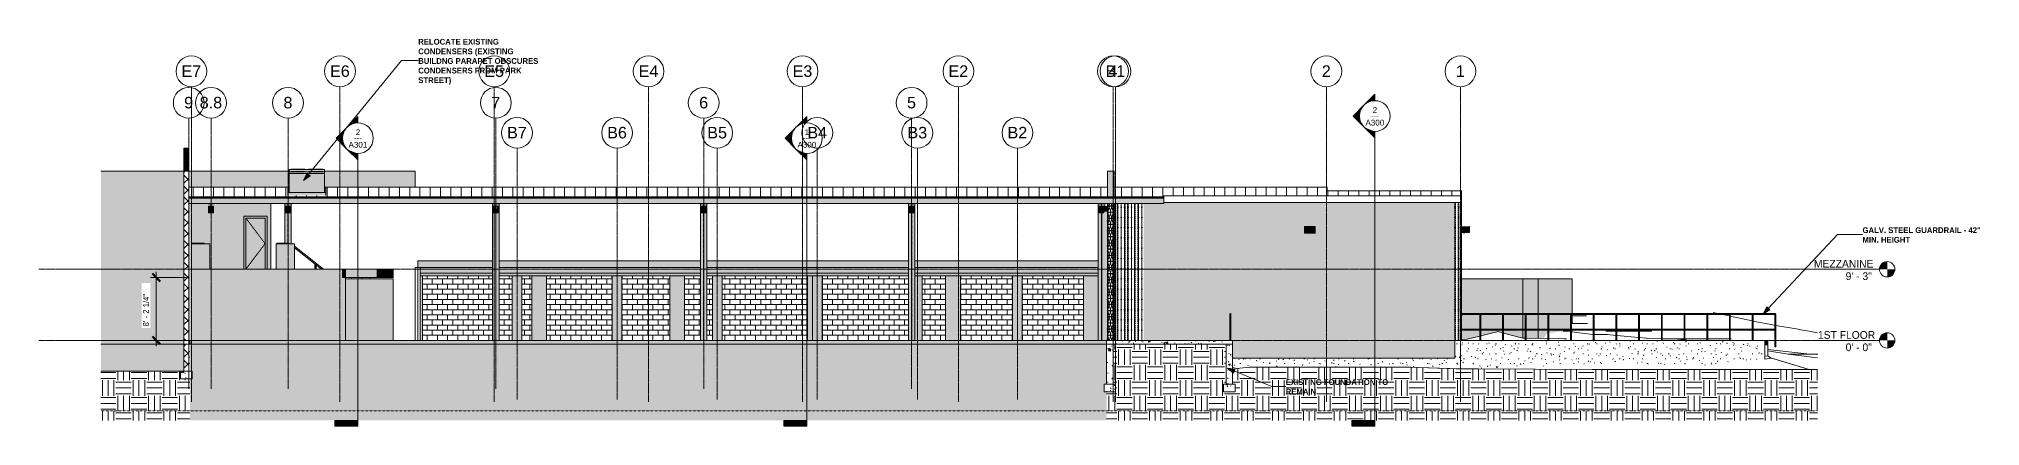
# Model space of a CAD drawing. Header units: inches. Extents: x 1352 to 6578, y -201 to 490.
# Drawn here: x 1352 to 4378, y -134 to 471 of the extents above; entities that cross this region are included whole.
import ezdxf

# ---------------------------------------------------------------- set-up
doc = ezdxf.new("R2010")
doc.units = ezdxf.units.IN
doc.header["$MEASUREMENT"] = 0
for name, pattern in [('Aligning Line 1_8_', [0.25, 0.125, -0.125]), ('Dash 1_16_', [0.125, 0.0625, -0.0625]), ('Grid Line 1_2_', [0.875, 0.5, -0.125, 0.125, -0.125]), ('Hidden 1_8_', [0.1875, 0.125, -0.0625])]:
    doc.linetypes.add(name, pattern=pattern)
for name, color, linetype, lineweight in [('A-ANNO-DIMS', 211, 'Continuous', 9), ('A-ANNO-DIMS-96', 211, 'Continuous', 9), ('A-DOOR', 31, 'Continuous', 13), ('A-DOOR-FRAM', 31, 'Continuous', 13), ('A-FLOR', 192, 'Continuous', 9), ('A-FLOR-HRAL', 11, 'Continuous', 9), ('A-FLOR-LEVL', 51, 'Continuous', 9), ('A-ROOF', 132, 'Continuous', 13), ('A-ROOF-PATT', 132, 'Continuous', 9), ('A-WALL', 113, 'Continuous', 13), ('A-WALL-PATT', 111, 'Continuous', 13), ('C-BLDG-PADS', 91, 'Continuous', 13), ('C-TOPO', 7, 'Continuous', 9), ('E-LITE-EQPM', 33, 'Continuous', 9), ('G-ANNO-SYMB', 111, 'Aligning Line 1_8_', 9), ('G-ANNO-TEXT', 231, 'Continuous', 9), ('I-WALL', 2, 'Continuous', 13), ('M-EQPM', 50, 'Continuous', 9), ('S-BEAM', 12, 'Continuous', 13), ('S-COLS', 52, 'Continuous', 13), ('S-FNDN', 32, 'Continuous', 13), ('S-GRID', 1, 'Continuous', 9), ('S-GRID-IDEN', 1, 'Continuous', 9)]:
    doc.layers.add(name, color=color, linetype=linetype, lineweight=lineweight)
doc.styles.add('Arial', font='arial.ttf', dxfattribs={"height": 18})
doc.styles.add('Arial_1', font='arial.ttf', dxfattribs={"height": 9})
doc.styles.add('Century Gothic', font='', dxfattribs={"height": 12})
doc.styles.add('Century Gothic_1', font='', dxfattribs={"height": 9})
doc.styles.add('Century Gothic_B', font='', dxfattribs={"height": 9})
doc.styles.get('Century Gothic').set_extended_font_data('Century Gothic')
doc.styles.get('Century Gothic_1').set_extended_font_data('Century Gothic')
doc.styles.get('Century Gothic_B').set_extended_font_data('Century Gothic', bold=True)
doc.dimstyles.new('OD__1_16__Tol__', dxfattribs={"dimscale": 12, "dimtxt": 9.397514, "dimasz": 1, "dimexe": 0.75, "dimexo": 0.5, "dimgap": 0.75, "dimtad": 1, "dimdec": 4, "dimrnd": 0.0625, "dimzin": 3, "dimdsep": 46, "dimlunit": 4, "dimtxsty": 'Century Gothic_1', "dimblk1": 'OBLIQUE', "dimblk2": 'OBLIQUE', "dimsah": 1, "dimcen": 0.09, "dimdle": 0.75, "dimazin": 0, "dimtfac": 1, "dimtdec": 4, "dimtix": 1, "dimtmove": 0, "dimatfit": 3, "dimfxl": 1, "dimtvp": 1, "dimtfill": 1, "dimfrac": 2, "dimtolj": 1, "dimtzin": 0, "dimarcsym": 2})
pattern_1 = [(50, (2839.867, 132.76), (27.5427, -2.40992), [2.88, -31.68]), (355, (2839.867, 132.76), (-5.32784, 28.88427), [2.304, -25.344]), (100.451, (2842.163, 132.558), (22.2153, 26.47393), [2.448, -26.924]), (46.184, (2839.867, 140.44), (40.9819, -6.3564), [4.32, -47.52]), (96.636, (2843.283, 139.91), (35.8907, 37.4062), [3.671, -40.386]), (351.184, (2839.867, 140.44), (35.891, 37.4062), [3.456, -38.016]), (21, (2843.707, 138.52), (22.92104, -15.46073), [2.88, -31.68]), (326, (2843.707, 138.52), (9.34353, 27.84574), [2.304, -25.344]), (71.451, (2845.617, 137.23), (32.26477, 12.3844), [2.448, -26.924]), (37.5, (2839.867, 132.759), (0.466855, 12.78271), [1.267, -23.77, 1.267, -24.461, -25.44]), (37.5, (2839.867, 132.759), (0.466855, 12.78271), [-50.765, 1.267, -24.173]), (7.5, (2839.867, 132.759), (10.10159, 15.14509), [1.267, -13.402, 1.267, -23.194, -9.696]), (7.5, (2839.867, 132.759), (10.10159, 15.14509), [-39.13, 1.267, -8.429]), (327.5, (2831.304, 132.759), (20.49916, -0.86578), [1.267, -8.333, 1.267, -28.685, -39.744]), (327.5, (2831.304, 132.759), (20.49916, -0.86578), [-39.552, 1.267, -38.477]), (317.5, (2827.464, 132.759), (22.39478, 3.8443), [1.267, -11.213, 1.267, -18.624, -28.224]), (317.5, (2827.464, 132.759), (22.39478, 3.8443), [-32.371, 1.267, -26.957])]
pattern_2 = [(161.57, (2840.347, 133.239), (-3.8399538, -1.54e-05), [0, -27.322, 3.034, 0]), (18.43, (2839.387, 133.239), (-3.8399538, 1.54e-05), [0, -27.322, 3.034, 0]), (108.43, (2840.347, 133.239), (1.919622, -9.6005246), [9.106, -21.25]), (71.57, (2839.387, 133.239), (1.919622, 9.6005246), [9.106, -21.25])]
pattern_3 = [(90, (3085.203, 0), (-16, 1e-15), [16, 0, 0, 0]), (90, (3079.203, 0), (-16, 1e-15), [16, 0, 0, 0]), (90, (3080.203, 0), (-16, 1e-15), [2.143, -13.857]), (90, (3074.203, 0), (-16, 1e-15), [16, 0, 0, 0]), (90, (3080.203, 3.214), (-16, 1e-15), [2.143, -13.857]), (90, (3080.203, 6.429), (-16, 1e-15), [2.143, -13.857]), (90, (3080.203, 9.643), (-16, 1e-15), [2.143, -13.857]), (90, (3080.203, 12.857), (-16, 1e-15), [2.143, -13.857]), (90, (3084.203, 0), (-16, 1e-15), [2.143, -13.857]), (90, (3084.203, 3.214), (-16, 1e-15), [2.143, -13.857]), (90, (3084.203, 6.429), (-16, 1e-15), [2.143, -13.857]), (90, (3084.203, 9.643), (-16, 1e-15), [2.143, -13.857]), (90, (3084.203, 12.857), (-16, 1e-15), [2.143, -13.857])]
pattern_4 = [(0, (2839.867, 132.759), (30.72, 7.68), [1.267, -21.773, 1.267, -21.773, -122.88]), (0, (2839.867, 132.759), (30.72, 7.68), [-46.08, 1.267, -44.813, 1.267, -21.773, -53.76]), (0, (2839.867, 132.759), (30.72, 7.68), [-115.2, 1.267, -14.093, 1.267, -37.133]), (120, (2851.387, 136.599), (-22.011075, 22.7643), [1.267, -21.773, 1.267, -21.773, -122.88]), (120, (2851.387, 136.599), (-22.011075, 22.7643), [-46.08, 1.267, -44.813, 1.267, -21.773, -53.76]), (120, (2851.387, 136.599), (-22.011075, 22.7643), [-115.2, 1.267, -14.093, 1.267, -37.133]), (240, (2855.227, 151.959), (-8.708925, -30.4443), [1.267, -21.773, 1.267, -21.773, -122.88]), (240, (2855.227, 151.959), (-8.708925, -30.4443), [-46.08, 1.267, -44.813, 1.267, -21.773, -53.76]), (240, (2855.227, 151.959), (-8.708925, -30.4443), [-115.2, 1.267, -14.093, 1.267, -37.133])]
pattern_5 = [(0, (2839.867, 132.76), (24, 24), [24, -24]), (0, (2839.867, 141.76), (24, 24), [24, -24]), (0, (2839.867, 150.76), (24, 24), [24, -24]), (90, (2842.867, 153.76), (-24, 24), [24, -24]), (90, (2851.867, 153.76), (-24, 24), [24, -24]), (90, (2860.867, 153.76), (-24, 24), [24, -24])]
pattern_6 = [(45, (2839.867, 132.759), (-9.50352, 9.50352), []), (45, (2839.867, 147.159), (-9.50352, 9.50352), [])]

msp = doc.modelspace()

# ---------------------------------------------------------------- texts
at = {"layer": 'A-FLOR-LEVL', "char_height": 12, "attachment_point": 1, "style": 'Century Gothic'}
for s, insert, width in [('MEZZANINE', (4118.78878, 125.56299), 109.989), ('9\' - 3"', (4168.13265, 106.28882), 50.904), ('1ST FLOOR', (4125.025, 14.56299), 102.414), ('0\' - 0"', (4168.13265, -4.71118), 50.904)]:
    msp.add_mtext(s, dxfattribs=dict(at, insert=insert, width=width))
at = {"layer": 'G-ANNO-SYMB', "linetype": 'Continuous', "char_height": 9, "attachment_point": 1}
for s, insert, width, style in [('2', (3430.91158, 364.02395), 8.484, 'Arial_1'), ('A300', (3419.66749, 344.3877), 35.754, 'Arial_1'), ('---', (3428.26027, 355.51725), 15.453, 'Century Gothic_1'), ('A301', (1834.51457, 309.82839), 35.754, 'Arial_1'), ('---', (1843.10735, 320.95794), 15.453, 'Century Gothic_1'), ('2', (1845.75866, 329.46464), 8.484, 'Arial_1'), ('A300', (2534.32666, 309.82839), 35.754, 'Arial_1'), ('---', (2542.91944, 320.95794), 15.453, 'Century Gothic_1'), ('1', (2545.57075, 329.46464), 8.484, 'Arial_1')]:
    msp.add_mtext(s, dxfattribs=dict(at, insert=insert, width=width, style=style))
at = {"layer": 'G-ANNO-TEXT', "char_height": 9, "attachment_point": 1, "style": 'Century Gothic_B'}
for s, insert, width in [('CONDENSERS (EXISTING', (1943.17268, 455.61043), 177.255), ('RELOCATE EXISTING', (1943.17268, 470.61043), 145.743), ('CONDENSERS FROM PARK', (1943.17268, 425.61043), 191.799), ('BUILDNG PARAPET OBSCURES', (1943.17268, 440.61043), 216.039), ('STREET)', (1943.17268, 410.61043), 52.116), ('GALV. STEEL GUARDRAIL - 42"', (4194.40962, 176.58043), 216.342), ('MIN. HEIGHT', (4194.40962, 161.58043), 91.203), ('EXISTING FOUNDATION TO', (3295.34218, -60.48169), 193.617), ('REMAIN', (3295.34218, -75.48169), 58.479)]:
    msp.add_mtext(s, dxfattribs=dict(at, insert=insert, width=width))
at = {"layer": 'S-GRID-IDEN', "char_height": 18, "attachment_point": 1, "style": 'Arial'}
for s, insert, width in [('E7', (1574.14008, 429.28794), 37.269), ('E6', (1805.70258, 429.28794), 37.269), ('E5', (2046.20258, 429.28794), 37.269), ('E4', (2286.70258, 429.28794), 37.269), ('E3', (2526.70258, 429.28794), 37.269), ('E2', (2769.70258, 429.28794), 37.269), ('B1', (3014.51508, 429.28794), 37.269), ('4', (3019.07423, 429.28794), 16.968), ('2', (3351.57423, 429.28794), 16.968), ('1', (3560.57423, 429.28794), 16.968), ('9', (1578.32423, 380.10422), 16.968), ('8.8', (1602.56714, 380.10422), 42.42), ('8', (1733.07423, 380.10422), 16.968), ('7', (2057.07423, 380.10422), 16.968), ('6', (2381.07423, 380.10422), 16.968), ('5', (2705.07423, 380.10422), 16.968), ('B7', (2081.70258, 333.28794), 37.269), ('B6', (2237.70258, 333.28794), 37.269), ('B5', (2393.70258, 333.28794), 37.269), ('B4', (2549.70258, 333.28794), 37.269), ('B3', (2705.70258, 333.28794), 37.269), ('B2', (2861.70258, 333.28794), 37.269)]:
    msp.add_mtext(s, dxfattribs=dict(at, insert=insert, width=width))

# ---------------------------------------------------------------- blocks, each defined once
blk = doc.blocks.new('Conc Beam - Conc Beam-1196117-BUILDING SECTION - EAST_WEST - LOOKING SOUTH')
at = {"layer": 'S-BEAM', "lineweight": 9}
h = blk.add_hatch(dxfattribs=at)
h.set_pattern_fill('FP_2', color=9, style=0, pattern_type=2)
h.set_pattern_definition(pattern_1)
h.paths.add_polyline_path([(3003.2, 105), (3003.2, 114), (2717.2, 114), (2717.2, 105), (2995.4, 105)], flags=0)
h.paths.add_polyline_path([(1946.2, 105), (2059.2, 105), (2059.2, 114), (1946.2, 114)], flags=0)
h.paths.add_polyline_path([(2069.2, 105), (2383.2, 105), (2383.2, 114), (2069.2, 114)], flags=0)
h.paths.add_polyline_path([(2707.2, 105), (2707.2, 114), (2393.2, 114), (2393.2, 105), (2702.7, 105)], flags=0)
h = blk.add_hatch(dxfattribs=at)
h.set_pattern_fill('FP_1', color=9, style=0, pattern_type=2)
h.set_pattern_definition([(15.684, (2839.867, 266.494), (27.54289, -0.567414), [1.923, -21.151]), (358.819, (2839.867, 266.494), (-5.32787, 6.80526), [2.296, -25.253]), (128.059, (2842.163, 266.446), (22.21534, 6.23736), [0.72, -7.923]), (13.796, (2839.867, 268.303), (40.98236, -1.49731), [3.08, -33.877]), (116.279, (2843.283, 268.178), (35.8904, 8.813), [0.958, -10.541]), (357.907, (2839.867, 268.303), (35.89081, 8.81309), [3.417, -37.592]), (5.168, (2843.707, 267.851), (22.92125, -3.642143), [2.7, -29.697]), (350.97, (2843.707, 267.851), (9.343534, 6.56083), [1.934, -21.275]), (35.075, (2845.617, 267.547), (32.26462, 2.91765), [0.951, -10.465]), (10.247, (2839.867, 266.494), (0.466623, 3.012051), [1.022, -19.163, 1.022, -19.721, -20.51]), (10.247, (2839.867, 266.494), (0.466623, 3.012051), [-40.927, 1.022, -19.488]), (1.777, (2839.867, 266.494), (10.102217, 3.567981), [1.257, -13.293, 1.257, -23.006, -9.618]), (1.777, (2839.867, 266.494), (10.102217, 3.567981), [-38.813, 1.257, -8.361]), (351.464, (2831.304, 266.494), (20.4988025, -0.203912), [1.081, -7.107, 1.081, -24.464, -33.895]), (351.464, (2831.304, 266.494), (20.4988025, -0.203912), [-33.731, 1.081, -32.814]), (347.818, (2827.464, 266.494), (22.394407, 0.90578), [0.956, -8.457, 0.956, -14.047, -21.288]), (347.818, (2827.464, 266.494), (22.394407, 0.90578), [-24.416, 0.956, -20.333])])
h.paths.add_polyline_path([(3003.2, 101), (3003.2, 105), (2717.2, 105), (2717.2, 101), (2995.4, 101)], flags=0)
h.paths.add_polyline_path([(1946.2, 101), (2059.2, 101), (2059.2, 105), (1946.2, 105)], flags=0)
h.paths.add_polyline_path([(2069.2, 101), (2383.2, 101), (2383.2, 105), (2069.2, 105)], flags=0)
h.paths.add_polyline_path([(2707.2, 101), (2707.2, 105), (2393.2, 105), (2393.2, 101), (2702.7, 101)], flags=0)
at = {"layer": 'S-BEAM', "color": 8, "lineweight": 9}
for p, q in [((1946.2, 114), (2059.2, 114)), ((2059.2, 105), (1946.2, 105)), ((2059.2, 101), (1946.2, 101)), ((2069.2, 114), (2383.2, 114)), ((2383.2, 105), (2069.2, 105)), ((2383.2, 101), (2069.2, 101)), ((2393.2, 114), (2707.2, 114)), ((2707.2, 105), (2393.2, 105)), ((2707.2, 101), (2393.2, 101)), ((2717.2, 114), (3003.2, 114)), ((3003.2, 105), (2717.2, 105)), ((3003.2, 101), (2717.2, 101))]:
    blk.add_line(p, q, dxfattribs=at)
blk = doc.blocks.new('Single-Flush - 30_ x 80_-1225038-BUILDING SECTION - EAST_WEST - LOOKING SOUTH')
at = {"layer": 'A-DOOR', "lineweight": 9}
blk.add_hatch(color=254, dxfattribs=at).paths.add_polyline_path([(1704.5, 111), (1704.5, 191), (1674.5, 191), (1674.5, 111), (1699.3, 111)], flags=0)
at = {"layer": 'A-DOOR-FRAM', "lineweight": 9}
blk.add_hatch(color=254, dxfattribs=at).paths.add_polyline_path([(1671.5, 111), (1674.5, 111), (1674.5, 191), (1704.5, 191), (1704.5, 111), (1707.5, 111), (1707.5, 194), (1671.5, 194), (1671.5, 157)], flags=0)
at = {"layer": 'A-DOOR', "color": 8, "linetype": 'Dash 1_16_', "lineweight": 9}
for p in [(1674.5, 191), (1674.5, 111)]:
    blk.add_line(p, (1704.5, 151), dxfattribs=at)
at = {"layer": 'A-DOOR-FRAM', "color": 8, "lineweight": 9}
for p, q in [((1671.5, 194), (1671.5, 111)), ((1707.5, 194), (1671.5, 194)), ((1674.5, 111), (1674.5, 191)), ((1674.5, 191), (1704.5, 191)), ((1704.5, 191), (1704.5, 111)), ((1707.5, 111), (1707.5, 194))]:
    blk.add_line(p, q, dxfattribs=at)
blk = doc.blocks.new('Walls 1 - Walls 1-1277454-BUILDING SECTION - EAST_WEST - LOOKING SOUTH')
at = {"layer": 'A-ROOF', "lineweight": 9}
blk.add_hatch(color=161, dxfattribs=at).paths.add_polyline_path([(1577.8, -48), (1577.8, 264), (1448.5, 264), (1448.5, -48)], flags=0)
h = blk.add_hatch(color=254, dxfattribs=at)
h.paths.add_polyline_path([(1938.6, -6), (1938.6, -6), (1908.4, -6)], flags=0)
h.paths.add_polyline_path([(1797.2, 239), (1938.6, 239), (1938.6, 264), (1797.2, 264), (1797.2, 241.6)], flags=0)
h.paths.add_polyline_path([(1585.5, 239), (1741.8, 239), (1741.8, 264), (1585.5, 264)], flags=0)
for p, q in [((1577.8, 264), (1448.5, 264)), ((1577.8, -48), (1577.8, 264)), ((1448.5, -48), (1577.8, -48))]:
    blk.add_line(p, q, dxfattribs=at)
at = {"layer": 'A-ROOF', "color": 8, "lineweight": 9}
for p, q in [((1585.5, 264), (1741.8, 264)), ((1797.2, 264), (1938.6, 264)), ((1938.6, 239), (1938.6, 264))]:
    blk.add_line(p, q, dxfattribs=at)
blk = doc.blocks.new('Railing - Lapeyre - 1 1_2_ Post-1355937-BUILDING SECTION - EAST_WEST - LOOKING SOUTH')
at = {"layer": 'A-FLOR-HRAL'}
h = blk.add_hatch(color=253, dxfattribs=at)
h.paths.add_polyline_path([(3208.5, 0), (3210, 0), (3209.9, 41.2), (3209.7, 40.7), (3209.2, 40.5), (3208.7, 40.7), (3208.5, 41.3), (3208.5, 2)], flags=0)
h.paths.add_polyline_path([(3209.2, 16), (3208.7, 16.2), (3208.5, 16.8), (3208.7, 17.3), (3209.2, 17.5), (3209.7, 17.3), (3209.9, 16.7), (3209.7, 16.2), (3209.3, 16)], flags=0)
at = {"layer": 'A-FLOR-HRAL', "color": 8}
for p, q in [((3208.5, 41.3), (3208.5, 0)), ((3210, 0), (3210, 41.3))]:
    blk.add_line(p, q, dxfattribs=at)
blk = doc.blocks.new('Railing - Railing-1339868-BUILDING SECTION - EAST_WEST - LOOKING SOUTH')
at = {"layer": 'A-FLOR-HRAL'}
for points in [[(3209.2, 40.5), (3209.7, 40.7), (3210, 41.2), (3209.7, 41.8), (3209.2, 42), (3208.7, 41.8), (3208.5, 41.2), (3208.7, 40.7), (3209, 40.6)], [(3209.2, 16), (3209.7, 16.2), (3209.9, 16.8), (3209.7, 17.3), (3209.2, 17.5), (3208.7, 17.3), (3208.5, 16.7), (3208.7, 16.2), (3209.1, 16)]]:
    blk.add_hatch(color=256, dxfattribs=at).paths.add_polyline_path(points, flags=0)
for centre, start, end in [((3209.2, 41.2), 0, 180), ((3209.2, 41.2), 180, 360), ((3209.2, 16.8), 0, 180), ((3209.2, 16.8), 180, 360)]:
    blk.add_arc(centre, 0.75, start, end, dxfattribs=at)
blk.add_blockref('Railing - Lapeyre - 1 1_2_ Post-1355937-BUILDING SECTION - EAST_WEST - LOOKING SOUTH', (0, 0))
blk = doc.blocks.new('Railing - Lapeyre - 1 1_2_ Post-V1-BUILDING SECTION - EAST_WEST - LOOKING SOUTH')
at = {"layer": 'A-FLOR-HRAL'}
h = blk.add_hatch(color=253, dxfattribs=at)
h.paths.add_polyline_path([(3599, 16.8), (3599, 41.2), (3598.4, 40.7), (3598.1, 40.5), (3598, 40.5), (3598, 17.5), (3598.1, 17.5), (3598.4, 17.3), (3598.9, 16.9)], flags=0)
h.paths.add_polyline_path([(3598.8, 0), (3599, 0), (3599, 16.7), (3598.4, 16.2), (3598.1, 16), (3598, 16), (3598, 0), (3598.8, 0)], flags=0)
h = blk.add_hatch(color=253, dxfattribs=at)
h.paths.add_polyline_path([(3599, 16.8), (3599.4, 17.3), (3599.5, 17.5), (3599.5, 40.6), (3599.3, 40.9), (3599, 41.2), (3599, 16.9)], flags=0)
h.paths.add_polyline_path([(3599, 0), (3599.5, 0), (3599.4, 16.2), (3599.3, 16.4), (3599, 16.7), (3599, 0.2)], flags=0)
at = {"layer": 'A-FLOR-HRAL', "color": 8}
for p, q in [((3598, 40.7), (3598, 17.3)), ((3599.5, 0), (3599.5, 41.3)), ((3598, 16.2), (3598, 0))]:
    blk.add_line(p, q, dxfattribs=at)
blk = doc.blocks.new('Railing - Lapeyre - 1 1_2_ Post-V2-BUILDING SECTION - EAST_WEST - LOOKING SOUTH')
at = {"layer": 'A-FLOR-HRAL'}
h = blk.add_hatch(color=253, dxfattribs=at)
h.paths.add_polyline_path([(3775.8, 16.8), (3775.8, 41.2), (3775.2, 40.7), (3774.9, 40.5), (3774.8, 40.5), (3774.8, 17.5), (3774.9, 17.5), (3775.3, 17.2), (3775.7, 16.9)], flags=0)
h.paths.add_polyline_path([(3775, 0), (3775.8, 0), (3775.8, 16.8), (3775.2, 16.2), (3774.9, 16), (3774.8, 16), (3774.8, 0), (3774.9, 0)], flags=0)
h = blk.add_hatch(color=253, dxfattribs=at)
h.paths.add_polyline_path([(3775.8, 16.8), (3776.2, 17.3), (3776.3, 17.5), (3776.2, 40.7), (3776.1, 40.9), (3775.8, 41.2), (3775.8, 16.9)], flags=0)
h.paths.add_polyline_path([(3776.3, 0), (3776.3, 0), (3776.2, 16.2), (3776.1, 16.4), (3775.8, 16.8), (3775.8, 0), (3776.3, 0)], flags=0)
at = {"layer": 'A-FLOR-HRAL', "color": 8}
for p, q in [((3774.8, 40.7), (3774.8, 17.3)), ((3776.3, 0), (3776.3, 41.2)), ((3774.8, 16.2), (3774.8, 0))]:
    blk.add_line(p, q, dxfattribs=at)
blk = doc.blocks.new('Railing - Lapeyre - 1 1_2_ Post-V3-BUILDING SECTION - EAST_WEST - LOOKING SOUTH')
at = {"layer": 'A-FLOR-HRAL'}
for points in [[(4057.9, -10), (4058.6, -10), (4058.6, 41.2), (4058.1, 40.7), (4057.8, 40.5), (4057.6, 40.5), (4057.7, 17.5), (4057.8, 17.5), (4058.1, 17.3), (4058.6, 16.8), (4058.6, 16.7), (4058.1, 16.2), (4057.7, 16), (4057.6, 16), (4057.6, -10), (4057.8, -10)], [(4059, -10), (4059.1, -10), (4059.1, 41.2), (4058.6, 41.2), (4058.6, -10), (4058.8, -10)]]:
    blk.add_hatch(color=253, dxfattribs=at).paths.add_polyline_path(points, flags=0)
at = {"layer": 'A-FLOR-HRAL', "color": 8}
for p, q in [((4057.6, 40.7), (4057.6, 17.3)), ((4058.6, 41.2), (4059.1, 41.2)), ((4059.1, -10), (4059.1, 41.2)), ((4057.6, 16.2), (4057.6, -10)), ((4058.6, -10), (4057.6, -10)), ((4059.1, -10), (4058.6, -10))]:
    blk.add_line(p, q, dxfattribs=at)
blk = doc.blocks.new('Railing - Railing-1341484-BUILDING SECTION - EAST_WEST - LOOKING SOUTH')
at = {"layer": 'A-FLOR-HRAL'}
blk.add_hatch(color=253, dxfattribs=at).paths.add_polyline_path([(4058.6, 41.2), (4058.6, 41.6), (4058.5, 41.9), (4058.4, 42), (3569.2, 42), (3569.2, 41.2), (4051, 41.2)], flags=0)
h = blk.add_hatch(color=253, dxfattribs=at)
h.paths.add_polyline_path([(3569.2, 40.5), (3598.1, 40.5), (3598.5, 40.7), (3599, 41.2), (3569.2, 41.2), (3569.2, 40.5)], flags=0)
h.paths.add_polyline_path([(3634.4, 41.2), (3599, 41.2), (3599.4, 40.7), (3599.5, 40.5), (3633.5, 40.5), (3633.8, 40.7), (3634.3, 41.2)], flags=0)
h.paths.add_polyline_path([(3669.7, 41.2), (3634.4, 41.2), (3634.8, 40.7), (3634.8, 40.5), (3668.8, 40.5), (3669.2, 40.7), (3669.7, 41.2)], flags=0)
h.paths.add_polyline_path([(3705.1, 41.2), (3669.8, 41.2), (3670.1, 40.7), (3670.2, 40.5), (3704.2, 40.5), (3704.5, 40.7), (3705, 41.2)], flags=0)
h.paths.add_polyline_path([(3740.4, 41.2), (3705.1, 41.2), (3705.5, 40.7), (3705.6, 40.5), (3739.6, 40.5), (3739.9, 40.7), (3740.4, 41.2)], flags=0)
h.paths.add_polyline_path([(3774.4, 40.5), (3774.9, 40.5), (3775.2, 40.7), (3775.8, 41.2), (3740.4, 41.2), (3740.9, 40.7), (3740.9, 40.5), (3774, 40.5)], flags=0)
h.paths.add_polyline_path([(3811.2, 41.2), (3775.8, 41.2), (3776.2, 40.7), (3776.3, 40.5), (3810.3, 40.5), (3810.6, 40.7), (3811.1, 41.2)], flags=0)
h.paths.add_polyline_path([(3844.4, 40.5), (3845.6, 40.5), (3846, 40.8), (3846.5, 41.2), (3811.2, 41.2), (3811.6, 40.7), (3811.6, 40.5), (3841.9, 40.5)], flags=0)
h.paths.add_polyline_path([(3847, 40.5), (3881, 40.5), (3881.4, 40.8), (3881.9, 41.2), (3846.5, 41.2), (3846.9, 40.7), (3847, 40.5)], flags=0)
h.paths.add_polyline_path([(3917.2, 41.2), (3881.9, 41.2), (3882.3, 40.7), (3882.3, 40.5), (3916.3, 40.5), (3916.7, 40.8), (3917.1, 41.1)], flags=0)
h.paths.add_polyline_path([(3952.6, 41.2), (3917.2, 41.2), (3917.6, 40.7), (3917.7, 40.5), (3951.7, 40.5), (3952, 40.8), (3952.4, 41.1)], flags=0)
h.paths.add_polyline_path([(3987.9, 41.2), (3952.6, 41.2), (3953, 40.7), (3953.1, 40.5), (3987.1, 40.5), (3987.4, 40.7), (3987.8, 41.1)], flags=0)
h.paths.add_polyline_path([(4023.3, 41.2), (3987.9, 41.2), (3988.4, 40.7), (3988.4, 40.5), (4022.4, 40.5), (4022.7, 40.7), (4023.1, 41.1)], flags=0)
h.paths.add_polyline_path([(4056.6, 40.5), (4057.8, 40.5), (4058.1, 40.7), (4058.5, 41.1), (4058.5, 41.2), (4023.3, 41.2), (4023.7, 40.7), (4023.8, 40.5), (4051, 40.5)], flags=0)
h.paths.add_polyline_path([(4058.5, 41.1), (4058.6, 41.2), (4058.5, 41.2)], flags=0)
h = blk.add_hatch(color=253, dxfattribs=at)
h.paths.add_polyline_path([(3599, 16.8), (3598.4, 17.3), (3598.1, 17.5), (3598, 17.5), (3569.2, 17.5), (3569.2, 16.8), (3598.9, 16.8)], flags=0)
h.paths.add_polyline_path([(3634.4, 16.8), (3633.8, 17.3), (3633.5, 17.5), (3633.3, 17.5), (3599.5, 17.5), (3599.5, 17.4), (3599.3, 17.1), (3599, 16.8), (3634.2, 16.8)], flags=0)
h.paths.add_polyline_path([(3669.7, 16.8), (3669.1, 17.3), (3668.8, 17.5), (3668.7, 17.5), (3634.8, 17.5), (3634.8, 17.4), (3634.7, 17.1), (3634.4, 16.8), (3669.6, 16.8)], flags=0)
h.paths.add_polyline_path([(3705.1, 16.8), (3704.5, 17.3), (3704.1, 17.5), (3704.1, 17.5), (3670.2, 17.5), (3670.2, 17.4), (3670, 17.1), (3669.7, 16.8), (3705, 16.8)], flags=0)
h.paths.add_polyline_path([(3710.4, 16.8), (3740.4, 16.8), (3739.9, 17.3), (3739.5, 17.5), (3739.5, 17.5), (3705.6, 17.5), (3705.5, 17.4), (3705.4, 17.1), (3705.1, 16.8), (3706.3, 16.8)], flags=0)
h.paths.add_polyline_path([(3775.8, 16.8), (3775.2, 17.3), (3774.9, 17.5), (3774.8, 17.5), (3740.9, 17.5), (3740.9, 17.4), (3740.7, 17.1), (3740.4, 16.8), (3775.7, 16.8)], flags=0)
h.paths.add_polyline_path([(3811.2, 16.8), (3810.6, 17.3), (3810.2, 17.5), (3810.1, 17.5), (3776.3, 17.5), (3776.2, 17.3), (3776.1, 17.1), (3775.8, 16.8), (3811, 16.8)], flags=0)
h.paths.add_polyline_path([(3846.5, 16.8), (3845.9, 17.3), (3845.6, 17.5), (3845.5, 17.5), (3811.6, 17.5), (3811.6, 17.3), (3811.5, 17.1), (3811.2, 16.8), (3846.4, 16.8)], flags=0)
h.paths.add_polyline_path([(3881.9, 16.8), (3881.3, 17.3), (3881, 17.5), (3880.8, 17.5), (3847, 17.5), (3846.9, 17.3), (3846.8, 17.1), (3846.5, 16.8), (3881.7, 16.8)], flags=0)
h.paths.add_polyline_path([(3894.2, 16.8), (3917.2, 16.8), (3916.6, 17.3), (3916.3, 17.5), (3916.2, 17.5), (3882.3, 17.5), (3882.3, 17.3), (3882.2, 17.1), (3881.9, 16.8), (3883.7, 16.8)], flags=0)
h.paths.add_polyline_path([(3952.6, 16.8), (3952, 17.3), (3951.7, 17.5), (3951.6, 17.5), (3917.7, 17.5), (3917.7, 17.3), (3917.5, 17.1), (3917.2, 16.8), (3952.5, 16.8)], flags=0)
h.paths.add_polyline_path([(3987.9, 16.8), (3987.3, 17.3), (3987, 17.5), (3986.9, 17.5), (3953.1, 17.5), (3953, 17.3), (3952.9, 17.1), (3952.6, 16.8), (3987.8, 16.8)], flags=0)
h.paths.add_polyline_path([(4023.3, 16.8), (4022.7, 17.3), (4022.4, 17.5), (4022.3, 17.5), (3988.4, 17.5), (3988.4, 17.3), (3988.2, 17.1), (3987.9, 16.8), (4023.2, 16.8)], flags=0)
h.paths.add_polyline_path([(4056.2, 16.8), (4058.6, 16.8), (4058.1, 17.3), (4057.8, 17.5), (4057.6, 17.5), (4023.8, 17.5), (4023.8, 17.4), (4023.6, 17.1), (4023.3, 16.8), (4051, 16.8)], flags=0)
h = blk.add_hatch(color=253, dxfattribs=at)
h.paths.add_polyline_path([(3569.2, 16), (3598.1, 16), (3598.4, 16.2), (3599, 16.8), (3569.2, 16.7), (3569.2, 16)], flags=0)
h.paths.add_polyline_path([(3634.4, 16.8), (3599, 16.7), (3599.4, 16.2), (3599.5, 16), (3633.5, 16), (3633.8, 16.2), (3634.3, 16.7)], flags=0)
h.paths.add_polyline_path([(3669.7, 16.8), (3634.4, 16.7), (3634.8, 16.2), (3634.8, 16), (3668.8, 16), (3669.1, 16.2), (3669.7, 16.7)], flags=0)
h.paths.add_polyline_path([(3704.1, 16), (3704.2, 16), (3704.5, 16.2), (3705.1, 16.8), (3669.8, 16.7), (3670.1, 16.2), (3670.2, 16), (3703.7, 16)], flags=0)
h.paths.add_polyline_path([(3740.4, 16.8), (3705.1, 16.8), (3705.5, 16.2), (3705.6, 16), (3739.6, 16), (3739.9, 16.2), (3740.4, 16.7)], flags=0)
h.paths.add_polyline_path([(3769.8, 16), (3774.9, 16), (3775.2, 16.2), (3775.8, 16.8), (3740.4, 16.8), (3740.9, 16.2), (3740.9, 16), (3764, 16)], flags=0)
h.paths.add_polyline_path([(3811.2, 16.8), (3775.8, 16.8), (3776.2, 16.2), (3776.3, 16), (3810.3, 16), (3810.6, 16.2), (3811.1, 16.7)], flags=0)
h.paths.add_polyline_path([(3846.5, 16.8), (3811.2, 16.8), (3811.6, 16.2), (3811.6, 16), (3845.6, 16), (3846, 16.3), (3846.4, 16.6)], flags=0)
h.paths.add_polyline_path([(3881.9, 16.8), (3846.5, 16.8), (3846.9, 16.2), (3847, 16), (3881, 16), (3881.4, 16.3), (3881.7, 16.6)], flags=0)
h.paths.add_polyline_path([(3917.2, 16.8), (3881.9, 16.8), (3882.3, 16.2), (3882.3, 16), (3916.3, 16), (3916.7, 16.3), (3917.1, 16.6)], flags=0)
h.paths.add_polyline_path([(3952.6, 16.8), (3917.2, 16.8), (3917.6, 16.2), (3917.7, 16), (3951.7, 16), (3952, 16.3), (3952.4, 16.6)], flags=0)
h.paths.add_polyline_path([(3987.9, 16.8), (3952.6, 16.8), (3953, 16.2), (3953.1, 16), (3987.1, 16), (3987.4, 16.2), (3987.8, 16.6)], flags=0)
h.paths.add_polyline_path([(4023.3, 16.8), (3987.9, 16.8), (3988.4, 16.2), (3988.4, 16), (4022.4, 16), (4022.7, 16.2), (4023.1, 16.6)], flags=0)
h.paths.add_polyline_path([(4042.1, 16), (4057.8, 16), (4058.1, 16.2), (4058.6, 16.7), (4058.6, 16.8), (4023.3, 16.8), (4023.7, 16.2), (4023.8, 16), (4040.5, 16)], flags=0)
at = {"layer": 'A-FLOR-HRAL', "color": 8}
for p, q in [((4058.4, 42), (3569.2, 42)), ((3569.2, 40.5), (4058.4, 40.5)), ((4058.4, 17.5), (3569.2, 17.5)), ((3569.2, 16), (4058.4, 16))]:
    blk.add_line(p, q, dxfattribs=at)
blk.add_ellipse((4058.4, 41.2), major_axis=(0, 0.75), ratio=0.36194, start_param=4.712389, end_param=6.283185, dxfattribs=at)
for name, p in [('Railing - Lapeyre - 1 1_2_ Post-V1-BUILDING SECTION - EAST_WEST - LOOKING SOUTH', (0, 0)), ('Railing - Lapeyre - 1 1_2_ Post-V1-BUILDING SECTION - EAST_WEST - LOOKING SOUTH', (35.4, 0)), ('Railing - Lapeyre - 1 1_2_ Post-V1-BUILDING SECTION - EAST_WEST - LOOKING SOUTH', (70.7, 0)), ('Railing - Lapeyre - 1 1_2_ Post-V1-BUILDING SECTION - EAST_WEST - LOOKING SOUTH', (106.1, 0)), ('Railing - Lapeyre - 1 1_2_ Post-V1-BUILDING SECTION - EAST_WEST - LOOKING SOUTH', (141.4, 0)), ('Railing - Lapeyre - 1 1_2_ Post-V2-BUILDING SECTION - EAST_WEST - LOOKING SOUTH', (0, 0)), ('Railing - Lapeyre - 1 1_2_ Post-V2-BUILDING SECTION - EAST_WEST - LOOKING SOUTH', (35.4, 0)), ('Railing - Lapeyre - 1 1_2_ Post-V2-BUILDING SECTION - EAST_WEST - LOOKING SOUTH', (70.7, 0)), ('Railing - Lapeyre - 1 1_2_ Post-V1-BUILDING SECTION - EAST_WEST - LOOKING SOUTH', (282.9, 0)), ('Railing - Lapeyre - 1 1_2_ Post-V1-BUILDING SECTION - EAST_WEST - LOOKING SOUTH', (318.2, 0)), ('Railing - Lapeyre - 1 1_2_ Post-V2-BUILDING SECTION - EAST_WEST - LOOKING SOUTH', (176.8, 0)), ('Railing - Lapeyre - 1 1_2_ Post-V2-BUILDING SECTION - EAST_WEST - LOOKING SOUTH', (212.1, 0)), ('Railing - Lapeyre - 1 1_2_ Post-V2-BUILDING SECTION - EAST_WEST - LOOKING SOUTH', (247.5, 0)), ('Railing - Lapeyre - 1 1_2_ Post-V3-BUILDING SECTION - EAST_WEST - LOOKING SOUTH', (0, 0))]:
    blk.add_blockref(name, p)
blk = doc.blocks.new('Gas Fired Furnace - Direct Vent - 38000 BTUH-1351617-BUILDING SECTION - EAST_WEST - LOOKING SOUTH')
at = {"layer": 'M-EQPM'}
for points in [[(1609.6, 150.9), (1609.6, 151.9), (1590.6, 151.9), (1590.6, 150.9)], [(1615.7, 111), (1618.3, 111), (1618.3, 150.9), (1589.8, 150.9), (1589.8, 111)]]:
    blk.add_hatch(color=8, dxfattribs=at).paths.add_polyline_path(points, flags=0)
at = {"layer": 'M-EQPM', "color": 8}
for p, q in [((1590.6, 151.9), (1609.6, 151.9)), ((1590.6, 150.9), (1590.6, 151.9)), ((1609.6, 150.9), (1609.6, 151.9)), ((1589.8, 150.9), (1618.3, 150.9)), ((1589.8, 111), (1589.8, 150.9)), ((1618.3, 111), (1618.3, 150.9))]:
    blk.add_line(p, q, dxfattribs=at)
blk = doc.blocks.new('Condensing Unit - Air Cooled - DX - 6-10 Tons - 6 Tons-1352867-BUILDING SECTION - EAST_WEST - LOOKING SOUTH')
at = {"layer": 'M-EQPM'}
for points in [[(1766.6, 260.4), (1772.3, 260.4), (1772.3, 260.7), (1794.3, 260.7), (1794.3, 260.4), (1797.2, 260.4), (1797.2, 263.3), (1741.8, 263.3), (1741.8, 260.4), (1744.6, 260.4), (1744.6, 260.7), (1766.6, 260.7)], [(1761.1, 263.3), (1766.6, 263.3), (1766.6, 263.7), (1744.6, 263.7), (1744.6, 263.3), (1759, 263.3)], [(1793.4, 263.3), (1794.3, 263.3), (1794.3, 263.7), (1772.3, 263.7), (1772.3, 263.3), (1792.2, 263.3)]]:
    blk.add_hatch(color=8, dxfattribs=at).paths.add_polyline_path(points, flags=0)
h = blk.add_hatch(color=8, dxfattribs=at)
h.paths.add_polyline_path([(1739.8, 231), (1741.8, 231), (1741.8, 233.9), (1739.8, 233.9)], flags=0)
h.paths.add_polyline_path([(1799.2, 231), (1799.2, 233.9), (1797.2, 233.9), (1797.2, 231)], flags=0)
at = {"layer": 'M-EQPM', "color": 8}
for p, q in [((1741.8, 263.3), (1797.2, 263.3)), ((1741.8, 263.3), (1741.8, 260.4)), ((1744.6, 263.7), (1744.6, 263.3)), ((1744.6, 263.7), (1766.6, 263.7)), ((1766.6, 263.3), (1766.6, 263.7)), ((1772.3, 263.7), (1772.3, 263.3)), ((1772.3, 263.7), (1794.3, 263.7)), ((1794.3, 263.3), (1794.3, 263.7)), ((1797.2, 263.3), (1797.2, 260.4)), ((1739.8, 233.9), (1741.8, 233.9)), ((1739.8, 233.9), (1739.8, 231)), ((1797.2, 233.9), (1799.2, 233.9)), ((1799.2, 231), (1799.2, 233.9))]:
    blk.add_line(p, q, dxfattribs=at)
blk = doc.blocks.new('Condensing Unit - Air Cooled - DX - 6-10 Tons - 6 Tons-V4-BUILDING SECTION - EAST_WEST - LOOKING SOUTH')
at = {"layer": 'M-EQPM'}
for points in [[(1741.8, 231), (1797.2, 231), (1797.2, 260.4), (1741.8, 260.4), (1741.8, 237.6)], [(1763, 260.4), (1766.6, 260.4), (1766.6, 260.7), (1744.6, 260.7), (1744.6, 260.4), (1762, 260.4)], [(1794.1, 260.4), (1794.3, 260.4), (1794.3, 260.7), (1772.3, 260.7), (1772.3, 260.4), (1793.4, 260.4)], [(1799.2, 226.4), (1799.2, 231), (1739.8, 231), (1739.8, 226.4), (1783, 226.4)]]:
    blk.add_hatch(color=8, dxfattribs=at).paths.add_polyline_path(points, flags=0)
at = {"layer": 'M-EQPM', "color": 8}
for p, q in [((1741.8, 260.4), (1797.2, 260.4)), ((1741.8, 260.4), (1741.8, 231)), ((1744.6, 260.7), (1744.6, 260.4)), ((1744.6, 260.7), (1766.6, 260.7)), ((1766.6, 260.4), (1766.6, 260.7)), ((1772.3, 260.7), (1772.3, 260.4)), ((1772.3, 260.7), (1794.3, 260.7)), ((1794.3, 260.4), (1794.3, 260.7)), ((1797.2, 260.4), (1797.2, 231)), ((1739.8, 231), (1799.2, 231)), ((1739.8, 231), (1739.8, 226.4)), ((1799.2, 226.4), (1799.2, 231))]:
    blk.add_line(p, q, dxfattribs=at)
blk = doc.blocks.new('Condensing Unit - Air Cooled - DX - 6-10 Tons - 6 Tons-V5-BUILDING SECTION - EAST_WEST - LOOKING SOUTH')
at = {"layer": 'M-EQPM'}
for points in [[(1744.6, 263.3), (1744.6, 263.7), (1766.6, 263.7), (1766.6, 263.3), (1772.3, 263.3), (1772.3, 263.7), (1794.3, 263.7), (1794.3, 263.3), (1797.2, 263.3), (1797.2, 267), (1741.8, 267), (1741.8, 263.3)], [(1761.1, 267), (1766.6, 267), (1766.6, 267.4), (1744.6, 267.4), (1744.6, 267), (1759, 267)], [(1793.4, 267), (1794.3, 267), (1794.3, 267.4), (1772.3, 267.4), (1772.3, 267), (1792.2, 267)]]:
    blk.add_hatch(color=8, dxfattribs=at).paths.add_polyline_path(points, flags=0)
h = blk.add_hatch(color=8, dxfattribs=at)
h.paths.add_polyline_path([(1739.8, 233.9), (1741.8, 233.9), (1741.8, 237.6), (1739.8, 237.6)], flags=0)
h.paths.add_polyline_path([(1797.2, 233.9), (1799.2, 233.9), (1799.2, 237.6), (1797.2, 237.6), (1797.2, 237.2)], flags=0)
at = {"layer": 'M-EQPM', "color": 8}
for p, q in [((1741.8, 267), (1797.2, 267)), ((1741.8, 267), (1741.8, 263.3)), ((1744.6, 267.4), (1744.6, 267)), ((1744.6, 267.4), (1766.6, 267.4)), ((1766.6, 267), (1766.6, 267.4)), ((1772.3, 267.4), (1772.3, 267)), ((1772.3, 267.4), (1794.3, 267.4)), ((1794.3, 267), (1794.3, 267.4)), ((1797.2, 267), (1797.2, 263.3)), ((1739.8, 237.6), (1741.8, 237.6)), ((1739.8, 237.6), (1739.8, 233.9)), ((1797.2, 237.6), (1799.2, 237.6)), ((1799.2, 233.9), (1799.2, 237.6))]:
    blk.add_line(p, q, dxfattribs=at)
blk = doc.blocks.new('Railing - 2_-1242822-BUILDING SECTION - EAST_WEST - LOOKING SOUTH')
at = {"layer": 'A-FLOR-HRAL'}
blk.add_hatch(color=8, dxfattribs=at).paths.add_polyline_path([(1783, 111), (1784.2, 111), (1784.2, 117.5), (1782.2, 119.1), (1782.2, 111)], flags=0)
at = {"layer": 'A-FLOR-HRAL', "color": 8}
for p, q in [((1782.2, 119.1), (1784.2, 117.5)), ((1782.2, 111), (1782.2, 119.1)), ((1784.2, 111), (1784.2, 117.5))]:
    blk.add_line(p, q, dxfattribs=at)
blk = doc.blocks.new('Railing - Railing-1377789-BUILDING SECTION - EAST_WEST - LOOKING SOUTH')
blk.add_blockref('Railing - 2_-1242822-BUILDING SECTION - EAST_WEST - LOOKING SOUTH', (0, 0))
blk = doc.blocks.new('Top Rail Type - Top Rail_Internal_-1377806-BUILDING SECTION - EAST_WEST - LOOKING SOUTH')
at = {"layer": 'A-FLOR-HRAL'}
blk.add_hatch(color=8, dxfattribs=at).paths.add_polyline_path([(1795.7, 111), (1750.4, 146.9), (1750.4, 144.3), (1792.5, 111)], flags=0)
at = {"layer": 'A-FLOR-HRAL', "color": 8}
for p, q in [((1795.7, 111), (1750.4, 146.9)), ((1750.4, 144.3), (1792.5, 111))]:
    blk.add_line(p, q, dxfattribs=at)
blk = doc.blocks.new('Door-Passage-Single-Flush - 36_ x 80_-1396074-BUILDING SECTION - EAST_WEST - LOOKING SOUTH')
at = {"layer": 'A-DOOR', "lineweight": 9}
for points in [[(3569.5, 40), (3569.7, 40), (3569.7, 40.4), (3569.2, 40.4), (3569.2, 40)], [(3569.2, 39.6), (3569.7, 39.6), (3569.7, 40), (3569.2, 40), (3569.2, 39.6)], [(3569.7, 40), (3569.9, 40), (3570, 40.2), (3570, 40.3), (3570.2, 40.4), (3569.8, 40.4), (3569.7, 40.3), (3569.7, 40)], [(3570.2, 39.6), (3570.2, 39.6), (3570, 39.7), (3569.9, 39.9), (3569.9, 40), (3569.7, 40), (3569.7, 39.6), (3569.9, 39.6), (3570.2, 39.6)], [(3570.3, 39.6), (3570.4, 39.6), (3570.6, 39.7), (3570.7, 39.9), (3570.7, 40.1), (3570.5, 40.3), (3570.2, 40.4), (3570, 40.3), (3569.9, 40.1), (3569.9, 39.8), (3570.2, 39.6), (3570.2, 39.6)]]:
    blk.add_hatch(color=254, dxfattribs=at).paths.add_polyline_path(points, flags=0)
at = {"layer": 'A-DOOR', "color": 8, "lineweight": 9}
for p, q in [((3569.7, 40.4), (3569.2, 40.4)), ((3569.2, 39.6), (3569.7, 39.6))]:
    blk.add_line(p, q, dxfattribs=at)
at = {"layer": 'A-DOOR', "color": 8, "lineweight": 9, "flags": 128}
for points in [[(3569.7, 40.4), (3569.7, 40.4), (3569.7, 40.4), (3569.8, 40.4), (3569.8, 40.4), (3569.8, 40.4), (3569.8, 40.4), (3569.9, 40.4), (3569.9, 40.4), (3569.9, 40.4), (3569.9, 40.4), (3570, 40.4), (3570, 40.4), (3570, 40.4), (3570, 40.4), (3570, 40.4), (3570.1, 40.4), (3570.1, 40.4), (3570.1, 40.4), (3570.1, 40.4), (3570.1, 40.4), (3570.1, 40.4), (3570.2, 40.4), (3570.2, 40.4), (3570.2, 40.4)], [(3570.2, 39.6), (3570.2, 39.6), (3570.2, 39.6), (3570.2, 39.6), (3570.1, 39.6), (3570.1, 39.6), (3570.1, 39.6), (3570.1, 39.6), (3570.1, 39.6), (3570.1, 39.6), (3570, 39.6), (3570, 39.6), (3570, 39.6), (3570, 39.6), (3570, 39.6), (3569.9, 39.6), (3569.9, 39.6), (3569.9, 39.6), (3569.9, 39.6), (3569.8, 39.6), (3569.8, 39.6), (3569.8, 39.6), (3569.8, 39.6), (3569.8, 39.6), (3569.7, 39.6), (3569.7, 39.6), (3569.7, 39.6)], [(3570.3, 40.4), (3570.4, 40.4), (3570.4, 40.4), (3570.4, 40.4), (3570.4, 40.4), (3570.4, 40.4), (3570.4, 40.4), (3570.4, 40.4)], [(3570.5, 39.7), (3570.5, 39.7), (3570.5, 39.7), (3570.5, 39.7), (3570.5, 39.7), (3570.5, 39.6), (3570.4, 39.6), (3570.4, 39.6)], [(3570.6, 40.2), (3570.6, 40.2), (3570.6, 40.2), (3570.6, 40.2), (3570.6, 40.2), (3570.6, 40.2), (3570.7, 40.2), (3570.7, 40.1)], [(3570.7, 39.8), (3570.6, 39.8), (3570.6, 39.8), (3570.6, 39.8), (3570.6, 39.8), (3570.6, 39.8), (3570.6, 39.8), (3570.6, 39.8)], [(3570.7, 40.1), (3570.7, 40.1), (3570.7, 40.1), (3570.7, 40.1), (3570.7, 40), (3570.7, 40), (3570.7, 40), (3570.7, 40)], [(3570.7, 40), (3570.7, 40), (3570.7, 40), (3570.7, 40), (3570.7, 39.9), (3570.7, 39.9), (3570.7, 39.9)]]:
    blk.add_lwpolyline(points, dxfattribs=at)
at = {"layer": 'A-DOOR', "color": 8, "lineweight": 9}
for start, end in [(0, 180), (180, 0)]:
    blk.add_arc((3570.3, 40), 0.394, start, end, dxfattribs=at)
blk = doc.blocks.new('Pathway_Cooper_Streetworks_WKP_Pak_Glass - Pathway_Cooper_Streetworks_WKP_Pak_Glass-1556231-BUILDING SECTION - EAST_WEST - LOOKING SOUTH')
at = {"layer": 'E-LITE-EQPM'}
for color, points in [(10, [(3341.3, 177.2), (3341.3, 177.6), (3324.5, 177.6), (3324.5, 177.2), (3340.3, 177.2)]), (10, [(3325, 167.9), (3325.2, 168.2), (3325.2, 176.9), (3325, 176.9), (3325, 168)]), (10, [(3325.2, 167.9), (3340.8, 167.9), (3340.6, 168.2), (3325.2, 168.2), (3325, 167.9)]), (10, [(3340.2, 168.3), (3340.6, 168.3), (3340.6, 168.4), (3325.2, 168.4), (3325.2, 168.3), (3325.5, 168.3)]), (10, [(3340.3, 168.2), (3340.6, 168.2), (3340.6, 168.3), (3325.2, 168.3), (3325.2, 168.2), (3340.3, 168.2)]), (10, [(3340.3, 168.3), (3340.6, 168.3), (3340.6, 168.3), (3325.2, 168.3), (3325.2, 168.3), (3340.2, 168.3)]), (8, [(3340.3, 168.4), (3340.3, 176.8), (3325.5, 176.8), (3325.5, 168.4)]), (10, [(3340.8, 167.9), (3340.8, 176.9), (3340.6, 176.9), (3340.6, 168.2)])]:
    blk.add_hatch(color=color, dxfattribs=at).paths.add_polyline_path(points, flags=0)
h = blk.add_hatch(color=10, dxfattribs=at)
h.paths.add_polyline_path([(3341.3, 167.5), (3341.3, 177.2), (3324.5, 177.2), (3324.5, 167.5), (3340.3, 167.5)], flags=0)
h.paths.add_polyline_path([(3340.8, 167.9), (3325, 167.9), (3325, 176.9), (3340.8, 176.9)], flags=0)
at = {"layer": 'E-LITE-EQPM', "color": 8}
for p, q in [((3324.5, 177.6), (3341.3, 177.6)), ((3324.5, 177.2), (3324.5, 177.6)), ((3324.5, 177.2), (3341.3, 177.2)), ((3324.5, 167.5), (3324.5, 177.2)), ((3341.3, 167.5), (3324.5, 167.5)), ((3325, 176.9), (3325, 167.9)), ((3325, 176.9), (3340.8, 176.9)), ((3325, 167.9), (3325.2, 168.2)), ((3325, 167.9), (3340.8, 167.9)), ((3325.2, 176.9), (3325.2, 168.2)), ((3325.2, 168.4), (3325.5, 168.4)), ((3340.6, 168.3), (3325.2, 168.3)), ((3340.6, 168.3), (3325.2, 168.3)), ((3340.6, 168.3), (3325.2, 168.3)), ((3325.2, 168.2), (3340.6, 168.2)), ((3325.5, 168.4), (3325.5, 176.8)), ((3325.7, 176.8), (3325.5, 176.8)), ((3325.5, 168.4), (3325.5, 176.8)), ((3340.3, 176.8), (3325.5, 176.8)), ((3325.5, 168.4), (3325.7, 168.4)), ((3325.5, 168.4), (3340.3, 168.4)), ((3325.7, 176.8), (3325.7, 168.4)), ((3340.1, 168.4), (3340.1, 176.8)), ((3340.3, 176.8), (3340.1, 176.8)), ((3340.1, 168.4), (3340.3, 168.4)), ((3340.3, 176.8), (3340.3, 168.4)), ((3340.3, 176.8), (3340.3, 168.4)), ((3340.3, 168.4), (3340.6, 168.4)), ((3340.6, 168.2), (3340.6, 176.9)), ((3340.8, 167.9), (3340.6, 168.2)), ((3340.8, 167.9), (3340.8, 176.9)), ((3341.3, 177.6), (3341.3, 177.2)), ((3341.3, 177.2), (3341.3, 167.5))]:
    blk.add_line(p, q, dxfattribs=at)
blk = doc.blocks.new('Pathway_Cooper_Streetworks_WKP_Pak_Glass - Pathway_Cooper_Streetworks_WKP_Pak_Glass-V6-BUILDING SECTION - EAST_WEST - LOOKING SOUTH')
at = {"layer": 'E-LITE-EQPM'}
for color, points in [(10, [(3569.2, 168.3), (3573.3, 168.3), (3573.4, 168.4), (3569.3, 168.4), (3569.3, 177.4), (3581.5, 177.4), (3581.6, 177.5), (3569.2, 177.5), (3569.2, 168.4)]), (10, [(3573.4, 168.4), (3581.5, 177.4), (3569.3, 177.4), (3569.3, 168.4), (3573.3, 168.4)]), (10, [(3573.5, 167.5), (3582.2, 177.2), (3581.9, 177.6), (3573.1, 167.8)]), (10, [(3573.4, 168.2), (3581.6, 177.2), (3581.5, 177.4), (3573.3, 168.3)]), (8, [(3582, 168.4), (3582, 176.8), (3581.9, 176.9), (3574.3, 168.4), (3581.6, 168.4)])]:
    blk.add_hatch(color=color, dxfattribs=at).paths.add_polyline_path(points, flags=0)
at = {"layer": 'E-LITE-EQPM', "color": 8}
for p, q in [((3581.6, 177.5), (3569.2, 177.5)), ((3569.2, 168.3), (3573.3, 168.3)), ((3569.3, 177.4), (3569.3, 168.4)), ((3581.5, 177.4), (3569.3, 177.4)), ((3569.3, 168.4), (3569.3, 177.4)), ((3569.3, 177.4), (3581.5, 177.4)), ((3569.3, 168.4), (3573.4, 168.4)), ((3573.4, 168.4), (3569.3, 168.4)), ((3581.9, 177.6), (3573.1, 167.8)), ((3573.1, 167.8), (3573.5, 167.5)), ((3581.5, 177.4), (3573.3, 168.3)), ((3573.3, 168.3), (3573.4, 168.2)), ((3573.5, 167.5), (3582.2, 177.2)), ((3574.3, 168.4), (3582, 168.4)), ((3574.3, 168.4), (3582, 168.4)), ((3581.9, 168.5), (3574.4, 168.5)), ((3581.5, 177.4), (3581.6, 177.5)), ((3581.6, 177.2), (3581.5, 177.4)), ((3582.2, 177.2), (3581.9, 177.6)), ((3582, 176.8), (3581.9, 176.9)), ((3582, 176.8), (3581.9, 176.9)), ((3581.9, 176.8), (3581.9, 168.5)), ((3582, 168.4), (3582, 176.8)), ((3582, 168.4), (3582, 176.8))]:
    blk.add_line(p, q, dxfattribs=at)
blk = doc.blocks.new('W-Wide Flange - GIRDER - T_B_D_ - 2-1379053-BUILDING SECTION - EAST_WEST - LOOKING SOUTH')
at = {"layer": 'S-BEAM', "lineweight": 9}
for points in [[(2060.2, 204.6), (2063.2, 204.6), (2063.2, 209.6), (2060.2, 209.6), (2060.2, 204.6)], [(2063.2, 204.6), (2063.4, 204.6), (2063.7, 204.8), (2063.9, 204.9), (2063.9, 205), (2064, 205.2), (2064, 205.4), (2064, 210.2), (2063.8, 209.9), (2063.8, 209.8), (2063.6, 209.7), (2063.4, 209.6), (2063.2, 209.6), (2063.2, 204.6)], [(2065.2, 204.6), (2065.1, 209.6), (2065, 209.6), (2064.8, 209.7), (2064.6, 209.9), (2064.5, 210), (2064.4, 210.2), (2064.4, 210.2), (2064.4, 205.2), (2064.5, 204.9), (2064.7, 204.8), (2064.8, 204.7), (2065, 204.6), (2065.1, 204.6)], [(2068.2, 204.6), (2068.2, 209.6), (2065.2, 209.6), (2065.2, 204.6), (2068.2, 204.6)]]:
    blk.add_hatch(color=254, dxfattribs=at).paths.add_polyline_path(points, flags=0)
h = blk.add_hatch(color=254, dxfattribs=at)
h.paths.add_polyline_path([(2064, 204), (2064, 204), (2064, 205.2), (2063.9, 204.9), (2063.7, 204.8), (2063.5, 204.6), (2063.3, 204.6), (2063.2, 204.6), (2060.2, 204.6), (2060.2, 204.5), (2063.4, 204.6), (2063.7, 204.7), (2063.9, 204.9), (2064, 205), (2064, 205), (2063.9, 204.8), (2063.9, 204.7), (2064, 204.7), (2063.9, 204.4), (2063.9, 204.4), (2064, 204.5), (2063.9, 204.2), (2063.8, 204), (2063.9, 204.1), (2063.9, 204), (2064, 204)], flags=0)
h.paths.add_polyline_path([(2064.5, 204), (2064.5, 204.2), (2064.5, 204.2), (2064.4, 204.4), (2064.5, 204.3), (2064.5, 204.7), (2064.5, 204.7), (2064.4, 205.1), (2064.5, 205), (2064.6, 204.8), (2064.7, 204.7), (2064.9, 204.6), (2065, 204.6), (2065.5, 204.5), (2068.2, 204.5), (2068.2, 204.6), (2065, 204.6), (2064.7, 204.8), (2064.5, 204.9), (2064.4, 205.1), (2064.4, 205.2), (2064.4, 205.2), (2064.4, 204), (2064.5, 204)], flags=0)
h.paths.add_polyline_path([(2063.9, 204.1), (2063.9, 204.1), (2064, 204.3), (2064, 204.2), (2063.9, 204.1)], flags=0)
h.paths.add_polyline_path([(2064.4, 204.3), (2064.4, 204.3), (2064.4, 204.3)], flags=0)
h.paths.add_polyline_path([(2064.5, 204.1), (2064.4, 204.2), (2064.4, 204.2), (2064.5, 204.1)], flags=0)
h.paths.add_polyline_path([(2064.5, 204.4), (2064.4, 204.5), (2064.5, 204.5), (2064.5, 204.4)], flags=0)
at = {"layer": 'S-BEAM', "color": 8, "lineweight": 9}
for p, q in [((2064, 212.6), (2064, 205.4)), ((2064.4, 205.4), (2064.4, 212.6)), ((2060.2, 209.6), (2063.2, 209.6)), ((2060.2, 209.6), (2060.2, 204.6)), ((2063.2, 204.6), (2060.2, 204.6)), ((2060.2, 204.6), (2060.2, 204)), ((2063.9, 204), (2064, 204)), ((2064.4, 204), (2064.5, 204)), ((2065.2, 209.6), (2068.2, 209.6)), ((2068.2, 204.6), (2065.2, 204.6)), ((2068.2, 204.6), (2068.2, 209.6)), ((2068.2, 204), (2068.2, 204.6))]:
    blk.add_line(p, q, dxfattribs=at)
for centre, start_param, end_param in [((2063.2, 210.4), 4.712389, 6.283185), ((2063.2, 205.4), 4.712389, 6.283185), ((2065.2, 210.4), 3.141593, 4.712389), ((2065.2, 205.4), 3.141593, 4.712389)]:
    blk.add_ellipse(centre, major_axis=(0.8, 0), ratio=0.999783, start_param=start_param, end_param=end_param, dxfattribs=at)
blk = doc.blocks.new('W-Wide Flange-Column - W10X49-1602557-BUILDING SECTION - EAST_WEST - LOOKING SOUTH')
at = {"layer": 'S-COLS', "color": 8, "linetype": 'Hidden 1_8_', "lineweight": 9}
for p, q in [((2064, 202), (2064, 200.2)), ((2064, 199), (2064, 0)), ((2064.4, 200.2), (2064.4, 202)), ((2064.4, 0), (2064.4, 199))]:
    blk.add_line(p, q, dxfattribs=at)
blk = doc.blocks.new('W-Wide Flange-Column - W10X49-V7-BUILDING SECTION - EAST_WEST - LOOKING SOUTH')
at = {"layer": 'S-COLS', "color": 8, "linetype": 'Hidden 1_8_', "lineweight": 9}
for p, q in [((1740, 202), (1740, 200.2)), ((1740, 199), (1740, 151.9)), ((1740.4, 200.2), (1740.4, 202)), ((1740.4, 151.9), (1740.4, 199))]:
    blk.add_line(p, q, dxfattribs=at)
blk = doc.blocks.new('W-Wide Flange - GIRDER - T_B_D_ - 2-V8-BUILDING SECTION - EAST_WEST - LOOKING SOUTH')
at = {"layer": 'S-BEAM', "lineweight": 9}
for points in [[(1616.2, 204.6), (1619.2, 204.6), (1619.2, 209.6), (1616.2, 209.6), (1616.2, 204.6)], [(1619.2, 204.6), (1619.4, 204.6), (1619.7, 204.8), (1619.9, 204.9), (1619.9, 205), (1620, 205.2), (1620, 205.4), (1620, 210.2), (1619.8, 209.9), (1619.7, 209.8), (1619.6, 209.7), (1619.4, 209.6), (1619.2, 209.6), (1619.2, 204.6)], [(1621.2, 204.6), (1621.2, 209.6), (1621, 209.6), (1620.8, 209.7), (1620.6, 209.9), (1620.5, 210), (1620.4, 210.2), (1620.4, 210.4), (1620.4, 205.2), (1620.5, 204.9), (1620.7, 204.8), (1620.8, 204.7), (1621.1, 204.6)], [(1621.2, 204.6), (1624.2, 204.6), (1624.2, 209.6), (1621.2, 209.6), (1621.2, 204.6)]]:
    blk.add_hatch(color=254, dxfattribs=at).paths.add_polyline_path(points, flags=0)
h = blk.add_hatch(color=254, dxfattribs=at)
h.paths.add_polyline_path([(1620, 204), (1620, 204), (1620, 205.2), (1619.9, 204.9), (1619.7, 204.8), (1619.5, 204.6), (1619.3, 204.6), (1619.2, 204.6), (1616.2, 204.6), (1616.2, 204.5), (1619.4, 204.6), (1619.7, 204.7), (1619.9, 204.9), (1620, 205), (1620, 205), (1619.9, 204.8), (1619.9, 204.7), (1620, 204.7), (1619.9, 204.4), (1619.9, 204.4), (1620, 204.5), (1619.9, 204.2), (1619.8, 204), (1619.9, 204.1), (1619.9, 204), (1620, 204)], flags=0)
h.paths.add_polyline_path([(1620.4, 204), (1620.5, 204), (1620.4, 204.4), (1620.4, 204.3), (1620.5, 204.3), (1620.5, 204.7), (1620.5, 204.7), (1620.4, 205.1), (1620.5, 205), (1620.6, 204.8), (1620.7, 204.7), (1620.9, 204.6), (1621.1, 204.5), (1621.5, 204.5), (1624.2, 204.5), (1624.2, 204.6), (1621, 204.6), (1620.7, 204.8), (1620.5, 204.9), (1620.4, 205.1), (1620.4, 205.2), (1620.4, 205.2), (1620.4, 204)], flags=0)
h.paths.add_polyline_path([(1619.9, 204.1), (1619.9, 204.1), (1620, 204.3), (1620, 204.2), (1619.9, 204.1)], flags=0)
h.paths.add_polyline_path([(1620.5, 204.1), (1620.5, 204.2), (1620.5, 204.2), (1620.4, 204.2), (1620.5, 204.1)], flags=0)
h.paths.add_polyline_path([(1620.5, 204.4), (1620.4, 204.5), (1620.5, 204.5), (1620.5, 204.4)], flags=0)
at = {"layer": 'S-BEAM', "color": 8, "lineweight": 9}
for p, q in [((1620, 212.6), (1620, 205.4)), ((1620.4, 205.4), (1620.4, 212.6)), ((1616.2, 209.6), (1619.2, 209.6)), ((1616.2, 209.6), (1616.2, 204.6)), ((1619.2, 204.6), (1616.2, 204.6)), ((1616.2, 204.6), (1616.2, 204)), ((1619.9, 204), (1620, 204)), ((1620.4, 204), (1620.5, 204)), ((1621.2, 209.6), (1624.2, 209.6)), ((1624.2, 204.6), (1621.2, 204.6)), ((1624.2, 204.6), (1624.2, 209.6)), ((1624.2, 204), (1624.2, 204.6))]:
    blk.add_line(p, q, dxfattribs=at)
for centre, major_axis, start_param, end_param in [((1619.2, 210.4), (0.8, 0), 4.712389, 6.283185), ((1619.2, 205.4), (0.8, 0), 4.712389, 6.283185), ((1621.2, 210.4), (-0.8, 0), 0, 1.570796), ((1621.2, 205.4), (0.8, 0), 3.141593, 4.712389)]:
    blk.add_ellipse(centre, major_axis=major_axis, ratio=0.999783, start_param=start_param, end_param=end_param, dxfattribs=at)
blk = doc.blocks.new('W-Wide Flange - GIRDER - T_B_D_ - 2-V9-BUILDING SECTION - EAST_WEST - LOOKING SOUTH')
at = {"layer": 'S-BEAM', "lineweight": 9}
for points in [[(3007.2, 204.6), (3007.2, 209.6), (3004.2, 209.6), (3004.2, 204.6), (3005.8, 204.6)], [(3007.2, 204.6), (3007.4, 204.6), (3007.7, 204.8), (3007.9, 204.9), (3007.9, 205), (3008, 205.2), (3008, 205.4), (3008, 210.2), (3007.8, 209.9), (3007.8, 209.8), (3007.6, 209.7), (3007.4, 209.6), (3007.2, 209.6), (3007.2, 204.6)], [(3009.2, 204.6), (3009.1, 209.6), (3008.8, 209.7), (3008.8, 209.7), (3008.6, 209.9), (3008.5, 210), (3008.4, 210.2), (3008.4, 210.4), (3008.4, 205.2), (3008.5, 204.9), (3008.7, 204.8), (3008.9, 204.7), (3009.1, 204.6)], [(3011, 204.6), (3012.2, 204.6), (3012.2, 209.6), (3009.2, 209.6), (3009.2, 204.6), (3009.7, 204.6)]]:
    blk.add_hatch(color=254, dxfattribs=at).paths.add_polyline_path(points, flags=0)
h = blk.add_hatch(color=254, dxfattribs=at)
h.paths.add_polyline_path([(3008.4, 204), (3008.5, 204), (3008.4, 204.4), (3008.4, 204.3), (3008.5, 204.3), (3008.5, 204.7), (3008.5, 204.7), (3008.4, 205.1), (3008.5, 205), (3008.6, 204.8), (3008.7, 204.7), (3008.9, 204.6), (3009.1, 204.5), (3009.5, 204.5), (3012.2, 204.5), (3012.2, 204.6), (3009, 204.6), (3008.7, 204.8), (3008.5, 204.9), (3008.4, 205.1), (3008.4, 205.2), (3008.4, 205.2), (3008.4, 204)], flags=0)
h.paths.add_polyline_path([(3008, 204), (3008, 205.2), (3007.9, 204.9), (3007.7, 204.8), (3007.5, 204.6), (3007.3, 204.6), (3007.2, 204.6), (3004.2, 204.6), (3004.2, 204.5), (3007.4, 204.6), (3007.7, 204.7), (3007.9, 204.9), (3008, 205), (3008, 205), (3007.9, 204.8), (3007.9, 204.7), (3008, 204.7), (3007.9, 204.4), (3007.9, 204.4), (3008, 204.5), (3007.9, 204.2), (3007.8, 204), (3007.9, 204.1), (3007.9, 204), (3008, 204)], flags=0)
h.paths.add_polyline_path([(3007.9, 204.1), (3007.9, 204.1), (3008, 204.3), (3008, 204.2), (3007.9, 204.1)], flags=0)
h.paths.add_polyline_path([(3008.5, 204.1), (3008.5, 204.2), (3008.5, 204.2), (3008.4, 204.2), (3008.5, 204.1)], flags=0)
h.paths.add_polyline_path([(3008.5, 204.4), (3008.4, 204.5), (3008.5, 204.5), (3008.5, 204.4)], flags=0)
at = {"layer": 'S-BEAM', "color": 8, "lineweight": 9}
for p, q in [((3008, 212.6), (3008, 205.4)), ((3008.4, 205.4), (3008.4, 212.6)), ((3004.2, 209.6), (3007.2, 209.6)), ((3004.2, 209.6), (3004.2, 204.6)), ((3007.2, 204.6), (3004.2, 204.6)), ((3004.2, 204.6), (3004.2, 204)), ((3007.9, 204), (3008, 204)), ((3008.4, 204), (3008.4, 204)), ((3009.2, 209.6), (3012.2, 209.6)), ((3012.2, 204.6), (3009.2, 204.6)), ((3012.2, 204.6), (3012.2, 209.6)), ((3012.2, 204), (3012.2, 204.6))]:
    blk.add_line(p, q, dxfattribs=at)
for centre, major_axis, start_param, end_param in [((3007.2, 210.4), (0.8, 0), 4.712389, 6.283185), ((3007.2, 205.4), (0.8, 0), 4.712389, 6.283185), ((3009.2, 210.4), (-0.8, 0), 0, 1.570796), ((3009.2, 205.4), (0.8, 0), 3.141593, 4.712389)]:
    blk.add_ellipse(centre, major_axis=major_axis, ratio=0.999783, start_param=start_param, end_param=end_param, dxfattribs=at)
blk = doc.blocks.new('W-Wide Flange-Column - W10X49-V10-BUILDING SECTION - EAST_WEST - LOOKING SOUTH')
at = {"layer": 'S-COLS', "color": 8, "linetype": 'Hidden 1_8_', "lineweight": 9}
for p, q in [((3008, 202), (3008, 200.2)), ((3008, 199), (3008, 0))]:
    blk.add_line(p, q, dxfattribs=at)
blk = doc.blocks.new('W-Wide Flange - GIRDER - T_B_D_ - 2-V11-BUILDING SECTION - EAST_WEST - LOOKING SOUTH')
at = {"layer": 'S-BEAM', "lineweight": 9}
for points in [[(2384.2, 204.6), (2387.2, 204.6), (2387.2, 209.6), (2384.2, 209.6), (2384.2, 204.6)], [(2387.2, 204.6), (2387.4, 204.6), (2387.7, 204.8), (2387.9, 204.9), (2387.9, 205), (2388, 205.2), (2388, 205.4), (2388, 210.2), (2387.8, 209.9), (2387.8, 209.8), (2387.6, 209.7), (2387.4, 209.6), (2387.2, 209.6), (2387.2, 204.6)], [(2389.2, 204.6), (2389.2, 209.6), (2389, 209.6), (2388.8, 209.7), (2388.6, 209.9), (2388.5, 210), (2388.4, 210.2), (2388.4, 210.2), (2388.4, 205.2), (2388.5, 204.9), (2388.7, 204.8), (2388.8, 204.7), (2389, 204.6), (2389.2, 204.6)], [(2392.2, 204.6), (2392.2, 209.6), (2389.2, 209.6), (2389.2, 204.6), (2392.2, 204.6)]]:
    blk.add_hatch(color=254, dxfattribs=at).paths.add_polyline_path(points, flags=0)
h = blk.add_hatch(color=254, dxfattribs=at)
h.paths.add_polyline_path([(2388.4, 204), (2388.4, 204), (2388.4, 204.3), (2388.5, 204.3), (2388.5, 204.3), (2388.5, 204.4), (2388.6, 204.4), (2388.5, 204.7), (2388.5, 204.7), (2388.4, 205.1), (2388.5, 205), (2388.6, 204.8), (2388.7, 204.7), (2388.9, 204.6), (2389, 204.6), (2389.5, 204.5), (2392.2, 204.5), (2392.2, 204.6), (2389, 204.6), (2388.7, 204.8), (2388.5, 204.9), (2388.4, 205.1), (2388.4, 205.2), (2388.4, 205.2), (2388.4, 204)], flags=0)
h.paths.add_polyline_path([(2387.9, 204), (2388, 204), (2388, 205.2), (2387.9, 204.9), (2387.7, 204.8), (2387.5, 204.6), (2387.3, 204.6), (2387.2, 204.6), (2384.2, 204.6), (2384.2, 204.5), (2387.4, 204.6), (2387.7, 204.7), (2387.9, 204.9), (2388, 205), (2388, 205), (2387.9, 204.8), (2387.9, 204.7), (2388, 204.7), (2387.9, 204.4), (2387.9, 204.4), (2388, 204.5), (2387.9, 204.2), (2387.8, 204), (2387.9, 204.1), (2387.9, 204)], flags=0)
h.paths.add_polyline_path([(2387.9, 204.1), (2387.9, 204.1), (2388, 204.3), (2388, 204.2), (2387.9, 204.1)], flags=0)
at = {"layer": 'S-BEAM', "color": 8, "lineweight": 9}
for p, q in [((2388, 212.6), (2388, 205.4)), ((2388.4, 205.4), (2388.4, 212.6)), ((2384.2, 209.6), (2387.2, 209.6)), ((2384.2, 209.6), (2384.2, 204.6)), ((2387.2, 204.6), (2384.2, 204.6)), ((2384.2, 204.6), (2384.2, 204)), ((2387.9, 204), (2388, 204)), ((2388.4, 204), (2388.5, 204)), ((2389.2, 209.6), (2392.2, 209.6)), ((2392.2, 204.6), (2389.2, 204.6)), ((2392.2, 204.6), (2392.2, 209.6)), ((2392.2, 204), (2392.2, 204.6))]:
    blk.add_line(p, q, dxfattribs=at)
for centre, start_param, end_param in [((2387.2, 210.4), 4.712389, 6.283185), ((2387.2, 205.4), 4.712389, 6.283185), ((2389.2, 210.4), 3.141593, 4.712389), ((2389.2, 205.4), 3.141593, 4.712389)]:
    blk.add_ellipse(centre, major_axis=(0.8, 0), ratio=0.999783, start_param=start_param, end_param=end_param, dxfattribs=at)
blk = doc.blocks.new('Level - Level Head - Circle-50818-BUILDING SECTION - EAST_WEST - LOOKING SOUTH')
at = {"layer": 'A-FLOR-LEVL'}
h = blk.add_hatch(color=256, dxfattribs=at)
edge = h.paths.add_edge_path(flags=0)
edge.add_line((4232.9, 0), (4220.9, 0))
edge.add_arc((4232.9, 0), 12, 90, 180, ccw=False)
edge.add_line((4232.9, 12), (4232.9, 0))
h = blk.add_hatch(color=256, dxfattribs=at)
edge = h.paths.add_edge_path(flags=0)
edge.add_line((4232.9, -12), (4232.9, 0))
edge.add_line((4232.9, 0), (4244.9, 0))
edge.add_arc((4232.9, 0), 12, 270, 360, ccw=False)
blk.add_circle((4232.9, 0), 12, dxfattribs=at)
blk = doc.blocks.new('Grid - Grid Head - Circle-50561-BUILDING SECTION - EAST_WEST - LOOKING SOUTH')
at = {"layer": 'S-GRID-IDEN'}
for start, end in [(0, 180), (180, 360)]:
    blk.add_arc((2877.2, 324), 24, start, end, dxfattribs=at)
blk = doc.blocks.new('Section - 3_32_ x 3_8_-54337-BUILDING SECTION - EAST_WEST - LOOKING SOUTH')
at = {"layer": 'G-ANNO-SYMB', "linetype": 'Continuous'}
blk.add_hatch(color=256, dxfattribs=at).paths.add_polyline_path([(2512.9, -124.9), (2548.9, -124.9), (2548.9, -133.9), (2512.9, -133.9)], flags=0)
for p, q in [((2512.9, -124.9), (2512.9, -133.9)), ((2548.9, -124.9), (2512.9, -124.9)), ((2512.9, -133.9), (2548.9, -133.9)), ((2548.9, -133.9), (2548.9, -124.9))]:
    blk.add_line(p, q, dxfattribs=at)
blk = doc.blocks.new('Section - Section Head - Filled-22785-BUILDING SECTION - EAST_WEST - LOOKING SOUTH')
at = {"layer": 'G-ANNO-SYMB', "linetype": 'Continuous'}
h = blk.add_hatch(color=256, dxfattribs=at)
edge = h.paths.add_edge_path(flags=0)
edge.add_arc((2548.9, 315.6), 24, 90, 132.0784, ccw=False)
edge.add_line((2548.9, 339.6), (2548.9, 349.5))
edge.add_line((2548.9, 349.5), (2532.8, 333.4))
h = blk.add_hatch(color=256, dxfattribs=at)
edge = h.paths.add_edge_path(flags=0)
edge.add_line((2531.9, 332.5), (2515, 315.6))
edge.add_line((2515, 315.6), (2524.9, 315.6))
edge.add_arc((2548.9, 315.6), 24, 135, 180, ccw=False)
h = blk.add_hatch(color=256, dxfattribs=at)
edge = h.paths.add_edge_path(flags=0)
edge.add_arc((2548.9, 315.6), 24, 180, 225, ccw=False)
edge.add_line((2524.9, 315.6), (2515, 315.6))
edge.add_line((2515, 315.6), (2531.9, 298.6))
h = blk.add_hatch(color=256, dxfattribs=at)
edge = h.paths.add_edge_path(flags=0)
edge.add_line((2532.8, 297.7), (2548.9, 281.6))
edge.add_line((2548.9, 281.6), (2548.9, 291.5))
edge.add_arc((2548.9, 315.6), 24, 227.9216, 270, ccw=False)
for p, q in [((2532.8, 333.4), (2548.9, 349.5)), ((2548.9, 349.5), (2548.9, 339.6)), ((2515, 315.6), (2531.9, 332.5)), ((2524.9, 315.6), (2515, 315.6)), ((2531.9, 298.6), (2515, 315.6)), ((2515, 315.6), (2524.9, 315.6)), ((2548.9, 281.6), (2532.8, 297.7)), ((2548.9, 291.5), (2548.9, 281.6))]:
    blk.add_line(p, q, dxfattribs=at)
for start, end in [(90, 270), (90, 132.0784), (270, 90), (135, 180), (180, 225), (227.9216, 270)]:
    blk.add_arc((2548.9, 315.6), 24, start, end, dxfattribs=at)
blk = doc.blocks.new('DIMBLOCK1-BUILDING SECTION - EAST_WEST - LOOKING SOUTH')
at = {"layer": 'A-ANNO-DIMS-96'}
for p, q in [((1581.2, 98.2), (1525.8, 98.2)), ((1534.8, -9), (1534.8, 107.2)), ((1534.8, 98.2), (1581.2, 98.2)), ((1532.3, 0), (1543.8, 0)), ((1534.8, 0), (1532.3, 0))]:
    blk.add_line(p, q, dxfattribs=at)
at = {"layer": 'A-ANNO-DIMS-96', "lineweight": 50}
for p, q in [((1534.8, 98.2), (1528.8, 104.2)), ((1534.8, 98.2), (1540.8, 92.2)), ((1534.8, 0), (1528.8, 6)), ((1534.8, 0), (1540.8, -6))]:
    blk.add_line(p, q, dxfattribs=at)
at = {"layer": 'A-ANNO-DIMS-96', "color": 0, "insert": (1514.3, 21.9), "char_height": 9, "width": 65.335, "attachment_point": 1, "rotation": 90, "line_spacing_factor": 0.984502, "style": 'Century Gothic_1', "bg_fill": 3, "box_fill_scale": 1.25, "bg_fill_color": 256, "bg_fill_true_color": 13158600, "bg_fill_transparency": 0}
blk.add_mtext('8\' - 2 1/4"', dxfattribs=at)
blk = doc.blocks.new('_Oblique')
at = {"color": 0, "linetype": 'ByBlock', "lineweight": -2}
blk.add_line((-0.5, -0.5), (0.5, 0.5), dxfattribs=at)

# ---------------------------------------------------------------- hatches: boundary and pattern name
at = {"layer": 'A-FLOR'}
for points in [[(1829.70325, 98.25), (1829.70325, 111), (1824.95325, 111), (1824.95325, 98.25)], [(1868.35309, 98.25), (1879.20325, 98.25), (1879.20325, 111), (1829.70325, 111), (1829.70325, 98.25), (1868.26865, 98.25)], [(1879.20325, 98.25), (1904.20325, 98.25), (1904.20325, 111), (1879.20325, 111), (1879.20325, 100.65548)]]:
    msp.add_hatch(color=8, dxfattribs=at).paths.add_polyline_path(points, flags=0)
at = {"layer": 'A-ROOF', "lineweight": 9}
msp.add_hatch(color=254, dxfattribs=at).paths.add_polyline_path([(3074.20325, 222.77639), (3105.45325, 222.77639), (3105.45325, 224.27671), (1585.45325, 224.27671), (1585.45325, 222.77639), (3037.15949, 222.77639)], flags=0)
at = {"layer": 'A-ROOF'}
h = msp.add_hatch(color=8, dxfattribs=at)
h.paths.add_polyline_path([(2451.86324, 114), (2707.20325, 114), (2707.20325, 124), (2393.20325, 124), (2393.20325, 114), (2410.05637, 114)], flags=0)
h.paths.add_polyline_path([(1946.20325, 114), (2059.20325, 114), (2059.20325, 124), (1942.39075, 124), (1942.39075, 114)], flags=0)
h.paths.add_polyline_path([(3003.20325, 114), (3003.20325, 124), (2717.20325, 124), (2717.20325, 114), (2995.35262, 114)], flags=0)
h.paths.add_polyline_path([(2069.20325, 114), (2383.20325, 114), (2383.20325, 124), (2069.20325, 124)], flags=0)
at = {"layer": 'A-ROOF-PATT'}
h = msp.add_hatch(dxfattribs=at)
h.set_pattern_fill('FP_6', color=9, style=0, pattern_type=2)
h.set_pattern_definition([(90, (0, 464.157), (-16.082, 1e-15), [])])
h.paths.add_polyline_path([(2383.92707, 224.27671), (3105.45325, 224.27671), (3105.45325, 225.63259), (3569.20325, 225.63259), (3569.20325, 233.68468), (3360.20325, 233.68468), (3360.20325, 239.01801), (3028.20325, 239.01801), (3028.20325, 224.6352), (3017.57825, 224.6352), (3017.57825, 239.01801), (1797.20325, 239.01801), (1797.20325, 237.63489), (1799.20325, 237.63489), (1799.20325, 226.41246), (1739.78138, 226.41246), (1739.78138, 237.63489), (1741.78138, 237.64135), (1741.78138, 239.01801), (1585.45325, 239.01801), (1585.45325, 224.27671), (2378.70121, 224.27671)], flags=0)
h = msp.add_hatch(dxfattribs=at)
h.set_pattern_fill('FP_4', color=8, style=0, pattern_type=2)
h.set_pattern_definition([(0, (2839.867, 132.759), (0, 9), []), (90, (2839.867, 132.759), (-9, 6e-16), [])])
h.paths.add_polyline_path([(1585.45325, 221.77617), (3105.45325, 221.77617), (3105.45325, 222.77639), (1585.45325, 222.77639)], flags=0)
h = msp.add_hatch(dxfattribs=at)
h.set_pattern_fill('FP_5', color=8, style=0, pattern_type=2)
h.set_pattern_definition(pattern_2)
h.paths.add_polyline_path([(3105.2563, 213.77444), (3105.45325, 213.77444), (3105.45325, 221.77617), (1585.45325, 221.77617), (1585.45325, 213.77444), (3074.20325, 213.77444)], flags=0)
at = {"layer": 'A-WALL'}
for color, points in [(7, [(1585.45325, 264), (1585.45325, 300), (1577.82825, 300), (1577.82825, 264)]), (8, [(3017.57825, 224.6352), (3028.20325, 224.6352), (3028.20325, 264), (3017.57825, 264), (3017.57825, 225.55421)]), (254, [(2120.20325, 0), (2143.20325, 0), (2143.20325, 101), (2120.20325, 101), (2120.20325, 100.65548)]), (254, [(2335.20325, 0), (2358.20325, 0), (2358.20325, 101), (2335.20325, 101), (2335.20325, 100.65548)]), (254, [(2786.31824, 0), (2788.20325, 0), (2788.20325, 101), (2765.20325, 101), (2765.20325, 0)]), (254, [(2995.35262, 0), (3003.20325, 0), (3003.20325, 101), (2980.20325, 101), (2980.20325, 0)])]:
    msp.add_hatch(color=color, dxfattribs=at).paths.add_polyline_path(points, flags=0)
at = {"layer": 'A-WALL', "lineweight": 9}
msp.add_hatch(color=254, dxfattribs=at).paths.add_polyline_path([(3026.70777, 0), (3028.20325, 0), (3028.20325, 213.77444), (3026.70325, 213.77444), (3026.70325, 0)], flags=0)
at = {"layer": 'A-WALL'}
h = msp.add_hatch(color=254, dxfattribs=at)
h.paths.add_polyline_path([(2550.20325, 0), (2557.70325, 0), (2557.70325, 101), (2550.20325, 101), (2550.20325, 100.65548)], flags=0)
h.paths.add_polyline_path([(2572.70325, 0), (2573.20325, 0), (2573.20325, 101), (2572.70325, 101), (2572.70325, 100.65548)], flags=0)
at = {"layer": 'A-WALL-PATT', "lineweight": 9}
h = msp.add_hatch(dxfattribs=at)
h.set_pattern_fill('FP_8', color=8, style=0, pattern_type=2)
h.set_pattern_definition([(45, (2839.867, 132.759), (-8.48528, 8.48528), []), (135, (2839.867, 132.759), (-8.48528, -8.48528), [])])
h.paths.add_polyline_path([(1585.45325, -48), (1585.45325, -6), (1577.82825, -6.00628), (1577.82825, -48)], flags=0)
h.paths.add_polyline_path([(1585.45325, 0), (1585.45325, 264), (1577.82825, 264), (1577.82825, 0)], flags=0)
h = msp.add_hatch(dxfattribs=at)
h.set_pattern_fill('FP_10', color=8, style=0, pattern_type=2)
h.set_pattern_definition(pattern_4)
h.paths.add_polyline_path([(3018.20325, 0), (3018.20325, 213.77444), (3017.70325, 213.77444), (3017.70325, 0)], flags=0)
h = msp.add_hatch(dxfattribs=at)
h.set_pattern_fill('FP_5', color=8, style=0, pattern_type=2)
h.set_pattern_definition(pattern_2)
h.paths.add_polyline_path([(3026.20325, 0), (3026.20325, 213.77444), (3018.20325, 213.77444), (3018.20325, 0)], flags=0)
h = msp.add_hatch(dxfattribs=at)
h.set_pattern_fill('FP_10', color=8, style=0, pattern_type=2)
h.set_pattern_definition(pattern_4)
h.paths.add_polyline_path([(3026.70325, 0), (3026.70325, 213.77444), (3026.20325, 213.77444), (3026.20325, 0)], flags=0)
h = msp.add_hatch(dxfattribs=at)
h.set_pattern_fill('FP_13', color=9, style=0, pattern_type=2)
h.set_pattern_definition([(90, (3033.891, 0), (-16, 1e-15), [16, 0, 0, 0]), (90, (3027.891, 0), (-16, 1e-15), [16, 0, 0, 0]), (90, (3028.891, 0), (-16, 1e-15), [2.143, -13.857]), (90, (3022.891, 0), (-16, 1e-15), [16, 0, 0, 0]), (90, (3028.891, 3.214), (-16, 1e-15), [2.143, -13.857]), (90, (3028.891, 6.429), (-16, 1e-15), [2.143, -13.857]), (90, (3028.891, 9.643), (-16, 1e-15), [2.143, -13.857]), (90, (3028.891, 12.857), (-16, 1e-15), [2.143, -13.857]), (90, (3032.891, 0), (-16, 1e-15), [2.143, -13.857]), (90, (3032.891, 3.214), (-16, 1e-15), [2.143, -13.857]), (90, (3032.891, 6.429), (-16, 1e-15), [2.143, -13.857]), (90, (3032.891, 9.643), (-16, 1e-15), [2.143, -13.857]), (90, (3032.891, 12.857), (-16, 1e-15), [2.143, -13.857])])
h.paths.add_polyline_path([(3028.20325, 0), (3074.20325, 0), (3074.20325, 213.77444), (3028.20325, 213.77444), (3028.20325, 1.97998)], flags=0)
h = msp.add_hatch(dxfattribs=at)
h.set_pattern_fill('FP_9', color=9, style=0, pattern_type=2)
h.set_pattern_definition(pattern_3)
h.paths.add_polyline_path([(3559.07825, -27.63512), (3559.07825, 215.13031), (3105.45325, 215.13031), (3105.45325, 213.77444), (3074.20325, 213.77444), (3074.20325, 0), (3208.45325, 0), (3208.47881, 41.3117), (3208.67292, 41.78033), (3209.20325, 42), (3209.73358, 41.78033), (3209.95325, 41.25), (3209.95325, 0), (3212.45325, 0), (3212.45325, -27.63512), (3557.70325, -27.63512)], flags=0)
h.paths.add_polyline_path([(3325.01575, 167.52387), (3324.51575, 167.52387), (3324.51575, 177.5633), (3341.26575, 177.5633), (3341.26575, 167.52387), (3325.51575, 167.52387)], flags=0)
h.paths.add_polyline_path([(3340.56235, 168.43845), (3340.56235, 176.86617), (3340.26575, 176.82784), (3340.26575, 168.43845)], flags=0)
h.paths.add_polyline_path([(3325.51575, 168.43845), (3325.51575, 176.86617), (3325.21916, 176.82784), (3325.21916, 168.43845)], flags=0)
h = msp.add_hatch(dxfattribs=at)
h.set_pattern_fill('FP_9', color=9, style=0, pattern_type=2)
h.set_pattern_definition(pattern_3)
h.paths.add_polyline_path([(3559.74543, 0), (3569.20325, 0), (3569.20325, 215.13031), (3559.07825, 215.13031), (3559.07825, 0)], flags=0)
h = msp.add_hatch(dxfattribs=at)
h.set_pattern_fill('FP_3', color=9, style=0, pattern_type=2)
h.set_pattern_definition([(0, (1631.391, 0), (0, 8), []), (90, (1631.391, 0), (-8, 8), [8, -8])])
h.paths.add_polyline_path([(1829.70325, 96), (1868.35309, 96), (1868.35309, 98.25), (1829.70325, 98.25), (1829.70325, 97.56922)], flags=0)
h = msp.add_hatch(dxfattribs=at)
h.set_pattern_fill('FP_7', color=9, style=0, pattern_type=2)
h.set_pattern_definition([(0, (3205.016, 0), (0, 8), []), (90, (3205.016, 0), (-8, 8), [8, -8])])
h.paths.add_polyline_path([(3016.20319, -6.00628), (3016.17187, -6), (3005.80434, -6.00628)], flags=0)
h.paths.add_polyline_path([(2735.53637, 0), (2765.20325, 0), (2765.20325, 101), (2728.70325, 101), (2728.70325, 0)], flags=0)
h.paths.add_polyline_path([(1950.18074, 0), (2059.20325, 0), (2059.20325, 101), (1949.89075, 101), (1949.89075, 0)], flags=0)
h.paths.add_polyline_path([(2953.54574, 0), (2980.20325, 0), (2980.20325, 101), (2884.70325, 101), (2884.70325, 0)], flags=0)
h.paths.add_polyline_path([(2788.20325, 0), (2869.70325, 0), (2869.70325, 101), (2788.20325, 101), (2788.20325, 100.65548)], flags=0)
h.paths.add_polyline_path([(2707.20325, 0), (2707.20325, 101), (2573.20325, 101), (2573.20325, 0), (2702.70449, 0)], flags=0)
h.paths.add_polyline_path([(2117.40824, 0), (2120.20325, 0), (2120.20325, 101), (2104.70325, 101), (2104.70325, 0)], flags=0)
h.paths.add_polyline_path([(2550.20325, 0), (2550.20325, 101), (2416.70325, 101), (2416.70325, 0), (2451.86324, 0)], flags=0)
h.paths.add_polyline_path([(2143.20325, 0), (2245.70325, 0), (2245.70325, 101), (2143.20325, 101), (2143.20325, 100.65548)], flags=0)
h.paths.add_polyline_path([(2260.70325, 0), (2335.20325, 0), (2335.20325, 101), (2260.70325, 101), (2260.70325, 100.65548)], flags=0)
h.paths.add_polyline_path([(2358.20325, 0), (2383.20325, 0), (2383.20325, 101), (2358.20325, 101), (2358.20325, 100.65548)], flags=0)
h.paths.add_polyline_path([(2393.20325, 0), (2401.70325, 0), (2401.70325, 101), (2393.20325, 101), (2393.20325, 44.26948)], flags=0)
h.paths.add_polyline_path([(2069.20325, 0), (2089.70325, 0), (2089.70325, 101), (2069.20325, 101), (2069.20325, 44.26948)], flags=0)
h = msp.add_hatch(dxfattribs=at)
h.set_pattern_fill('FP_10', color=9, style=0, pattern_type=2)
h.set_pattern_definition(pattern_4)
h.paths.add_polyline_path([(3567.70325, -44.17381), (3567.70313, 0), (3559.07825, 0), (3559.07825, -27.63512), (3557.70325, -27.63512), (3557.70325, -43.89167), (3567.70313, -44.17381)], flags=0)
h = msp.add_hatch(dxfattribs=at)
h.set_pattern_fill('FP_12', color=9, style=0, pattern_type=2)
h.set_pattern_definition([(0, (2915.881, 132.759), (28.554, 7.68), [1.178, -20.238, 1.178, -20.238, -114.217]), (0, (2915.881, 132.759), (28.554, 7.68), [-42.831, 1.178, -41.653, 1.178, -20.238, -49.97]), (0, (2915.881, 132.759), (28.554, 7.68), [-107.078, 1.178, -13.099, 1.178, -34.515]), (118.22, (2926.589, 136.599), (-20.459206, 22.76452), [1.245, -21.399, 1.245, -21.399, -120.772]), (118.22, (2926.589, 136.599), (-20.459206, 22.76452), [-45.29, 1.245, -44.044, 1.245, -21.399, -52.838]), (118.22, (2926.589, 136.599), (-20.459206, 22.76452), [-113.224, 1.245, -13.851, 1.245, -36.496]), (241.78, (2930.158, 151.959), (-8.09482, -30.443907), [1.245, -21.399, 1.245, -21.399, -120.772]), (241.78, (2930.158, 151.959), (-8.09482, -30.443907), [-45.29, 1.245, -44.044, 1.245, -21.399, -52.838]), (241.78, (2930.158, 151.959), (-8.09482, -30.443907), [-113.224, 1.245, -13.851, 1.245, -36.496])])
h.paths.add_polyline_path([(3568.39552, -44.17851), (3789.68324, -37.10014), (3817.68802, -34.36671), (3955.41773, -42.30031), (3973.69169, -34.41194), (4038.40818, -29.71198), (4042.10044, -29.23976), (4042.10044, 0), (3567.70325, 0), (3567.70325, -44.17381)], flags=0)
h = msp.add_hatch(dxfattribs=at)
h.set_pattern_fill('FP_2', color=8, style=0, pattern_type=2)
h.set_pattern_definition(pattern_1)
h.paths.add_polyline_path([(3017.32995, -68), (3026.20325, -68), (3026.20325, -6), (3016.20325, -6.00628), (3016.20325, -68)], flags=0)
h = msp.add_hatch(dxfattribs=at)
h.set_pattern_fill('FP_2', color=8, style=0, pattern_type=2)
h.set_pattern_definition(pattern_1)
h.paths.add_polyline_path([(3206.30125, -68), (3212.45325, -68), (3212.45325, -6), (3202.45325, -6.00628), (3202.45325, -68), (3204.38699, -68)], flags=0)
h = msp.add_hatch(dxfattribs=at)
h.set_pattern_fill('FP_10', color=9, style=0, pattern_type=2)
h.set_pattern_definition(pattern_4)
h.paths.add_polyline_path([(3557.70325, -43.89167), (3557.70325, -27.63512), (3212.45325, -27.63512), (3212.45329, -42.12916), (3219.21204, -43.63812), (3238.22039, -41.95957), (3490.53204, -41.95958), (3503.06515, -42.28852)], flags=0)
at = {"layer": 'C-BLDG-PADS', "lineweight": 9}
h = msp.add_hatch(dxfattribs=at)
h.set_pattern_fill('FP_2', style=0, pattern_type=2)
h.set_pattern_definition(pattern_1)
h.paths.add_polyline_path([(1587.20325, -6), (1587.20325, 0), (1577.82825, 0), (1577.82825, -6), (1585.45325, -6)], flags=0)
h = msp.add_hatch(dxfattribs=at)
h.set_pattern_fill('FP_2', style=0, pattern_type=2)
h.set_pattern_definition(pattern_1)
h.paths.add_polyline_path([(2117.40824, -6), (3016.20325, -6), (3016.20325, 0), (1587.20325, 0), (1587.20325, -6), (2075.60137, -6)], flags=0)
h = msp.add_hatch(dxfattribs=at)
h.set_pattern_fill('FP_2', style=0, pattern_type=2)
h.set_pattern_definition(pattern_1)
h.paths.add_polyline_path([(3105.45325, -6), (3212.45325, -6), (3212.45325, 0), (3016.20325, 0), (3016.20325, -6), (3074.20325, -6)], flags=0)
at = {"layer": 'C-BLDG-PADS'}
msp.add_hatch(color=253, dxfattribs=at).paths.add_polyline_path([(4046.78991, -7), (4046.78991, -1), (4042.10044, -1), (4042.10044, -7)], flags=0)
at = {"layer": 'C-TOPO'}
h = msp.add_hatch(dxfattribs=at)
h.set_pattern_fill('FP_11', color=8, style=0, pattern_type=2)
h.set_pattern_definition(pattern_5)
h.paths.add_polyline_path([(1587.20325, -124.88852), (1587.20325, -60), (1572.64075, -60), (1572.64075, -48), (1448.49824, -48), (1448.49824, -124.88852), (1585.45325, -124.88852)], flags=0)
h.paths.add_polyline_path([(1585.45325, -48), (1587.20325, -48), (1587.20325, -6.00628), (1585.45325, -6.00628), (1585.45325, -7.88995)], flags=0)
h = msp.add_hatch(dxfattribs=at)
h.set_pattern_fill('FP_11', color=8, style=0, pattern_type=2)
h.set_pattern_definition(pattern_5)
h.paths.add_polyline_path([(1590.64075, -124.88852), (3016.20325, -124.88852), (3016.20325, -80), (3012.20325, -80), (3012.20325, -68), (3016.20325, -68), (3016.20325, -6.00628), (1587.20325, -6.00628), (1587.20325, -48), (1590.64075, -48), (1590.64075, -60), (1587.20325, -60), (1587.20325, -124.88852)], flags=0)
h = msp.add_hatch(dxfattribs=at)
h.set_pattern_fill('FP_11', color=8, style=0, pattern_type=2)
h.set_pattern_definition(pattern_5)
h.paths.add_polyline_path([(3016.20325, -124.88852), (3212.45325, -124.88852), (3212.45325, -80), (3198.45325, -80), (3198.45325, -68), (3202.45325, -68), (3202.45325, -6.00628), (3026.20325, -6.00628), (3026.20325, -68), (3030.20325, -68), (3030.20325, -80), (3016.20325, -80)], flags=0)
h = msp.add_hatch(dxfattribs=at)
h.set_pattern_fill('FP_11', color=8, style=0, pattern_type=2)
h.set_pattern_definition(pattern_5)
h.paths.add_polyline_path([(3455.22824, -124.88852), (4124.13824, -124.88852), (4124.13824, -45.59873), (3773.09258, -45.59873), (3595.21276, -44.36051), (3561.10801, -44.33083), (3503.06505, -42.28852), (3490.53204, -41.95958), (3238.22039, -41.95958), (3219.21179, -43.63814), (3212.45325, -42.12916), (3212.45325, -68), (3216.45325, -68), (3216.45325, -80), (3212.45325, -80), (3212.45325, -124.88852), (3424.74186, -124.88852)], flags=0)
at = {"layer": 'G-ANNO-TEXT'}
for points in [[(1764.58779, 249.37252), (1774.66303, 256.64082), (1769.67906, 260.70467)], [(4039.58277, 41.29813), (4050.12495, 47.8709), (4045.42618, 52.2614)], [(3204.38282, -43.2909), (3214.23987, -50.85247), (3216.70006, -44.91088)]]:
    msp.add_hatch(color=256, dxfattribs=at).paths.add_polyline_path(points, flags=0)
at = {"layer": 'I-WALL', "lineweight": 9}
h = msp.add_hatch(color=254, dxfattribs=at)
h.paths.add_polyline_path([(1587.20325, 111), (1589.81311, 111), (1589.81311, 150.875), (1590.62561, 150.875), (1590.62561, 151.875), (1609.62561, 151.875), (1609.62561, 150.875), (1618.31311, 150.875), (1618.31311, 111), (1671.45325, 111), (1671.45325, 194), (1707.45325, 194), (1707.45325, 111), (1713.45325, 111), (1713.45325, 213.77444), (1624.03101, 213.73443), (1623.97336, 213.22333), (1620.9461, 213.2042), (1620.64049, 213.05694), (1620.4292, 212.79173), (1620.37281, 212.63085), (1620.39801, 210.20821), (1620.56385, 209.90336), (1620.60507, 209.84965), (1620.77075, 209.72255), (1621.11569, 209.62264), (1621.17075, 209.61539), (1624.22864, 209.61539), (1624.22825, 203.96039), (1623.94684, 198.97406), (1616.4338, 198.97453), (1616.17786, 204.59463), (1616.17786, 209.61539), (1619.44281, 209.64264), (1619.73894, 209.80171), (1619.84266, 209.90336), (1619.92857, 210.0153), (1620.00849, 210.20821), (1620.03575, 210.41522), (1620.03367, 212.63085), (1619.88646, 212.93646), (1619.62126, 213.1479), (1619.29081, 213.22333), (1616.43313, 213.22355), (1616.37098, 213.77444), (1585.45325, 213.77444), (1585.45325, 111)], flags=0)
h.paths.add_polyline_path([(1620.47454, 200.54971), (1620.38655, 200.68926), (1620.42787, 200.66286), (1620.45788, 200.59011)], flags=0)
h.paths.add_polyline_path([(1620.59771, 200.56349), (1620.72121, 200.45498), (1620.65369, 200.55745), (1620.61697, 200.56141)], flags=0)
h.paths.add_polyline_path([(1620.4838, 203.60419), (1620.41188, 203.73614), (1620.43642, 203.73569), (1620.4791, 203.61722)], flags=0)
h.paths.add_polyline_path([(1620.57917, 203.43755), (1620.48539, 203.51192), (1620.50218, 203.57207), (1620.57722, 203.44095)], flags=0)
h.paths.add_polyline_path([(1620.5197, 199.77254), (1620.38482, 200.2477), (1620.43008, 200.21202), (1620.52562, 200.06155), (1620.49392, 200.15675), (1620.45508, 200.39677), (1620.47454, 200.41842), (1620.42615, 200.7192), (1620.46676, 200.7192), (1620.55025, 200.58036), (1620.58766, 200.59011), (1620.50226, 200.69553), (1620.48833, 200.7192), (1620.43838, 200.88988), (1620.48047, 200.90734), (1620.44472, 201.13178), (1620.42745, 201.38384), (1620.44652, 201.43235), (1620.42745, 201.61144), (1620.49419, 201.5121), (1620.53488, 201.66113), (1620.53367, 201.71413), (1620.50011, 201.85405), (1620.51792, 201.97408), (1620.46768, 202.17346), (1620.50044, 202.21288), (1620.50883, 202.21288), (1620.48682, 202.92572), (1620.48682, 202.98739), (1620.55503, 202.95118), (1620.51809, 203.09803), (1620.5479, 203.12528), (1620.6429, 203.09803), (1620.43519, 203.38011), (1620.39382, 203.58649), (1620.57549, 203.36038), (1620.55342, 203.53033), (1620.59369, 203.54849), (1620.57917, 203.60525), (1620.55684, 203.66073), (1620.53838, 203.79527), (1620.45072, 204.01975), (1620.36633, 204.01975), (1620.38586, 200.04058), (1620.50163, 199.80133)], flags=0)
h.paths.add_polyline_path([(1619.83024, 203.2748), (1619.72146, 203.18453), (1619.75606, 203.18453), (1619.82304, 203.26605)], flags=0)
h.paths.add_polyline_path([(1619.90675, 203.29402), (1619.82292, 203.23887), (1619.8538, 203.23292), (1619.90032, 203.28659)], flags=0)
h.paths.add_polyline_path([(1619.94489, 202.56723), (1619.98256, 202.56723), (1619.96663, 202.58085)], flags=0)
h.paths.add_polyline_path([(1619.95337, 202.374), (1619.8883, 202.31625), (1619.94489, 202.36042)], flags=0)
h.paths.add_polyline_path([(1619.85122, 201.91872), (1619.79736, 201.91872), (1619.82293, 201.89279), (1619.84493, 201.91296)], flags=0)
h.paths.add_polyline_path([(1619.81645, 201.81147), (1619.85122, 201.78541), (1619.81668, 201.81147)], flags=0)
h.paths.add_polyline_path([(1619.9622, 202.04187), (1619.83116, 201.85684), (1619.90641, 201.95367), (1619.94859, 202.02035)], flags=0)
h.paths.add_polyline_path([(1619.85379, 201.33443), (1619.89142, 201.31526), (1619.85988, 201.33406)], flags=0)
h.paths.add_polyline_path([(1619.91942, 200.88082), (1619.78287, 200.68999), (1619.88409, 200.8277), (1619.91052, 200.86744)], flags=0)
h.paths.add_polyline_path([(1619.93553, 199.91684), (1619.97739, 199.91709), (1620.05282, 200.25918), (1619.99799, 204.01975), (1619.90032, 203.68337), (1619.85191, 203.62253), (1619.8864, 203.52104), (1619.89298, 203.48129), (1619.90032, 203.41483), (1619.9259, 203.38026), (1619.90675, 203.12054), (1619.98094, 203.22173), (1619.89787, 202.74279), (1619.96663, 202.78992), (1619.91332, 202.64137), (1619.78823, 202.45767), (1619.86884, 202.50963), (1620.02183, 202.76586), (1619.94563, 202.34769), (1619.95337, 202.21962), (1619.93421, 202.13353), (1619.98862, 202.18828), (1619.94171, 201.68311), (1619.90641, 201.57162), (1619.95941, 201.58732), (1619.97467, 201.49089), (1619.99805, 201.30596), (1619.85988, 200.99922), (1619.80881, 200.98781), (1619.82066, 200.90028), (1619.95019, 201.00646), (1619.93458, 200.9274), (1619.96601, 200.88961), (1619.98214, 200.86744), (1619.96196, 200.65136), (1619.93594, 200.39278), (1619.90083, 200.21667), (1619.94683, 200.2193), (1620.02578, 200.36393), (1619.97739, 200.05184), (1619.93538, 199.93687)], flags=0)
h.paths.add_polyline_path([(1619.61946, 200.34174), (1619.68894, 200.42989), (1619.64514, 200.39157), (1619.62152, 200.34574)], flags=0)
h.paths.add_polyline_path([(1620.6984, 200.71124), (1620.67157, 200.78082), (1620.5912, 200.77667), (1620.69656, 200.71236)], flags=0)
h.paths.add_polyline_path([(1620.71126, 201.37269), (1620.6841, 201.45834), (1620.6841, 201.40823), (1620.69511, 201.39381)], flags=0)
h.paths.add_polyline_path([(1619.92429, 203.22173), (1619.98544, 203.38921), (1619.98184, 203.29016), (1619.93887, 203.23907)], flags=0)
h.paths.add_polyline_path([(1620.00607, 203.7082), (1619.97579, 203.73614), (1619.99792, 203.73614)], flags=0)
h.paths.add_polyline_path([(1619.8864, 203.77786), (1619.95353, 204.01975), (1619.924, 203.99479), (1619.86153, 203.84945), (1619.88764, 203.87987), (1619.91033, 203.84748)], flags=0)
h.paths.add_polyline_path([(1620.47575, 203.79527), (1620.50751, 203.85437), (1620.53167, 203.81873), (1620.4838, 203.79865)], flags=0)
h.paths.add_polyline_path([(1619.76363, 203.87987), (1619.76363, 203.98585), (1619.71666, 203.93537), (1619.7313, 203.88528)], flags=0)
for color, points in [(10, [(1587.20325, 0), (1824.95325, 0), (1824.95325, 111), (1585.45325, 111), (1585.45325, 0)]), (254, [(1866.56699, 0), (1904.20325, 0), (1904.20325, 96), (1829.70325, 96), (1829.70325, 0)])]:
    msp.add_hatch(color=color, dxfattribs=at).paths.add_polyline_path(points, flags=0)
at = {"layer": 'I-WALL'}
msp.add_hatch(color=50, dxfattribs=at).paths.add_polyline_path([(1829.70325, 0), (1829.70325, 98.25), (1824.95325, 98.25), (1824.95325, 0)], flags=0)
at = {"layer": 'S-BEAM'}
for points in [[(1616.43315, 213.22333), (1616.42874, 213.77444), (1616.3755, 213.73443), (1616.43313, 213.22355)], [(1623.97336, 213.22333), (1624.03553, 213.77444), (1623.97338, 213.73443), (1623.97338, 213.42748)], [(1736.43315, 213.22333), (1736.42874, 213.77444), (1736.37549, 213.73443), (1736.43313, 213.22355)], [(1743.97335, 213.22333), (1744.03552, 213.77444), (1743.97338, 213.73443), (1743.97338, 213.42748)], [(2060.43315, 213.22333), (2060.42874, 213.77444), (2060.37549, 213.73443), (2060.43313, 213.22355)], [(2067.97335, 213.22333), (2068.03552, 213.77444), (2067.97338, 213.73443), (2067.97338, 213.42748)], [(2384.43315, 213.22333), (2384.42874, 213.77444), (2384.37549, 213.73443), (2384.43313, 213.22355)], [(2391.97335, 213.22333), (2392.03552, 213.77444), (2391.97338, 213.73443), (2391.97338, 213.42748)], [(2708.43315, 213.22333), (2708.42874, 213.77444), (2708.37549, 213.73443), (2708.43313, 213.22355)], [(2715.97335, 213.22333), (2716.03552, 213.77444), (2715.97338, 213.73443), (2715.97338, 213.42748)], [(3004.43315, 213.22333), (3004.42874, 213.77444), (3004.3755, 213.73443), (3004.43313, 213.22355)], [(3011.97336, 213.22333), (3012.03552, 213.77444), (3011.97338, 213.73443), (3011.97338, 213.42748)], [(1618.33867, 199.48525), (1619.29075, 199.50436), (1619.23575, 204.53526), (1616.17825, 204.53526), (1616.4338, 199.48525)], [(1616.43382, 198.97406), (1616.4338, 199.48525), (1616.4338, 198.97453)], [(1621.11555, 199.48525), (1623.97367, 199.50436), (1624.22825, 204.53526), (1621.17075, 204.53526), (1621.11576, 199.50436)], [(1739.28963, 199.48525), (1739.29074, 199.50436), (1739.23575, 204.53526), (1736.17825, 204.53526), (1736.4338, 199.48525), (1738.53344, 199.48525)], [(1736.43382, 198.97406), (1736.4338, 199.48525), (1736.4338, 198.97453)], [(1741.1466, 199.48525), (1743.97271, 199.48525), (1744.22825, 204.53526), (1741.17075, 204.53526), (1741.14637, 199.48525)], [(2063.28963, 199.48525), (2063.29074, 199.50436), (2063.23575, 204.53526), (2060.17825, 204.53526), (2060.4338, 199.48525), (2062.53672, 199.48525)], [(2060.43382, 198.97406), (2060.4338, 199.48525), (2060.4338, 198.97453)], [(2065.15005, 199.48525), (2067.97271, 199.48525), (2068.22825, 204.53526), (2065.17075, 204.53526), (2065.14965, 199.48525)], [(2387.28963, 199.48525), (2387.29074, 199.50436), (2387.23575, 204.53526), (2384.17825, 204.53526), (2384.4338, 199.48525), (2386.54, 199.48525)], [(2384.43382, 198.97406), (2384.4338, 199.48525), (2384.4338, 198.97453)], [(2389.15695, 199.48525), (2391.97271, 199.48525), (2392.22825, 204.53526), (2389.17075, 204.53526), (2389.15436, 199.48525)], [(2710.54337, 199.48525), (2711.29074, 199.50436), (2711.23575, 204.53526), (2708.17825, 204.53526), (2708.4338, 199.48525)], [(2708.43382, 198.97406), (2708.4338, 199.48525), (2708.4338, 198.97453)], [(2713.11555, 199.48525), (2715.97271, 199.48525), (2716.22825, 204.53526), (2713.17075, 204.53526), (2713.11576, 199.50436)], [(3007.11076, 199.48525), (3007.29075, 199.50436), (3007.23575, 204.53526), (3004.17825, 204.53526), (3004.4338, 199.48525), (3005.80434, 199.48525)], [(3004.43382, 198.97406), (3004.4338, 199.48525), (3004.4338, 198.97453)], [(3011.97271, 199.48525), (3012.22825, 204.53526), (3009.17075, 204.53526), (3009.13022, 199.48525), (3011.0302, 199.48525)]]:
    msp.add_hatch(color=9, dxfattribs=at).paths.add_polyline_path(points, flags=0)
at = {"layer": 'S-BEAM', "lineweight": 9}
h = msp.add_hatch(dxfattribs=at)
h.set_pattern_fill('FP_14', color=8, style=0, pattern_type=2)
h.set_pattern_definition(pattern_6)
h.paths.add_polyline_path([(1623.97268, 198.97406), (1623.97268, 199.48525), (1620.94587, 199.5044), (1620.64029, 199.65177), (1620.429, 199.91709), (1620.35365, 200.2477), (1620.37281, 212.63085), (1620.52001, 212.93646), (1620.78516, 213.1479), (1621.11569, 213.22333), (1623.97336, 213.22333), (1623.97338, 213.73443), (1616.43313, 213.73443), (1616.43315, 213.22333), (1619.52592, 213.18129), (1619.76606, 213.05694), (1619.97742, 212.79173), (1620.05282, 212.46118), (1620.03375, 200.07802), (1619.88663, 199.77231), (1619.62152, 199.56075), (1619.29095, 199.48525), (1616.4338, 199.48525), (1616.43382, 198.97406)], flags=0)
h = msp.add_hatch(dxfattribs=at)
h.set_pattern_fill('FP_14', color=8, style=0, pattern_type=2)
h.set_pattern_definition(pattern_6)
h.paths.add_polyline_path([(1736.43382, 198.97406), (1743.97268, 198.97406), (1743.97268, 199.48525), (1740.88052, 199.5273), (1740.64029, 199.65177), (1740.429, 199.91709), (1740.35365, 200.2477), (1740.37281, 212.63085), (1740.52001, 212.93646), (1740.78516, 213.1479), (1741.11569, 213.22333), (1743.97335, 213.22333), (1743.97338, 213.73443), (1736.43313, 213.73443), (1736.43315, 213.22333), (1739.52592, 213.18129), (1739.76606, 213.05694), (1739.97742, 212.79173), (1740.05282, 212.46118), (1740.03375, 200.07802), (1739.88662, 199.77231), (1739.62152, 199.56075), (1739.29095, 199.48525), (1736.43382, 199.48525), (1736.43382, 199.33098)], flags=0)
h = msp.add_hatch(dxfattribs=at)
h.set_pattern_fill('FP_14', color=8, style=0, pattern_type=2)
h.set_pattern_definition(pattern_6)
h.paths.add_polyline_path([(2060.43382, 198.97406), (2067.97268, 198.97406), (2067.97268, 199.48525), (2064.88052, 199.5273), (2064.64029, 199.65177), (2064.429, 199.91709), (2064.35365, 200.2477), (2064.37281, 212.63085), (2064.52001, 212.93646), (2064.78516, 213.1479), (2065.11569, 213.22333), (2067.97335, 213.22333), (2067.97338, 213.73443), (2060.43313, 213.73443), (2060.43315, 213.22333), (2063.52592, 213.18129), (2063.76606, 213.05694), (2063.97742, 212.79173), (2064.05282, 212.46118), (2064.03375, 200.07802), (2063.88662, 199.77231), (2063.62152, 199.56075), (2063.29095, 199.48525), (2060.43382, 199.48525), (2060.43382, 199.33098)], flags=0)
h = msp.add_hatch(dxfattribs=at)
h.set_pattern_fill('FP_14', color=8, style=0, pattern_type=2)
h.set_pattern_definition(pattern_6)
h.paths.add_polyline_path([(2391.97268, 198.97406), (2391.97268, 199.48525), (2388.88052, 199.5273), (2388.64029, 199.65177), (2388.429, 199.91709), (2388.35365, 200.2477), (2388.37281, 212.63085), (2388.52001, 212.93646), (2388.78516, 213.1479), (2389.11569, 213.22333), (2391.97335, 213.22333), (2391.97338, 213.73443), (2384.43313, 213.73443), (2384.43315, 213.22333), (2387.52592, 213.18129), (2387.76606, 213.05694), (2387.97742, 212.79173), (2388.05282, 212.46118), (2388.03375, 200.07802), (2387.88662, 199.77231), (2387.62152, 199.56075), (2387.29095, 199.48525), (2384.43382, 199.48525), (2384.43382, 198.97406), (2389.15293, 198.97406)], flags=0)
h = msp.add_hatch(dxfattribs=at)
h.set_pattern_fill('FP_14', color=8, style=0, pattern_type=2)
h.set_pattern_definition(pattern_6)
h.paths.add_polyline_path([(2715.97268, 198.97406), (2715.97268, 199.48525), (2712.88052, 199.5273), (2712.64029, 199.65177), (2712.429, 199.91709), (2712.35365, 200.2477), (2712.37281, 212.63085), (2712.52001, 212.93646), (2712.78516, 213.1479), (2713.11569, 213.22333), (2715.97335, 213.22333), (2715.97338, 213.73443), (2708.43313, 213.73443), (2708.43315, 213.22333), (2711.52592, 213.18129), (2711.76606, 213.05694), (2711.97742, 212.79173), (2712.05282, 212.46118), (2712.03375, 200.07802), (2711.88662, 199.77231), (2711.62152, 199.56075), (2711.29095, 199.48525), (2708.43382, 199.48525), (2708.43382, 198.97406)], flags=0)
h = msp.add_hatch(dxfattribs=at)
h.set_pattern_fill('FP_14', color=8, style=0, pattern_type=2)
h.set_pattern_definition(pattern_6)
h.paths.add_polyline_path([(3004.43382, 198.97406), (3011.97268, 198.97406), (3011.97271, 199.48525), (3008.87538, 199.5291), (3008.64029, 199.65177), (3008.429, 199.91709), (3008.35365, 200.2477), (3008.37281, 212.63085), (3008.52001, 212.93646), (3008.78516, 213.1479), (3009.11569, 213.22333), (3011.97336, 213.22333), (3011.97338, 213.73443), (3004.43313, 213.73443), (3004.43315, 213.22333), (3007.52592, 213.18129), (3007.76606, 213.05694), (3007.97742, 212.79173), (3008.05282, 212.46118), (3008.03375, 200.07802), (3007.88663, 199.77231), (3007.62152, 199.56075), (3007.29095, 199.48525), (3004.4338, 199.48525), (3004.43381, 199.33098)], flags=0)
at = {"layer": 'S-BEAM'}
h = msp.add_hatch(color=9, dxfattribs=at)
h.paths.add_polyline_path([(1619.93594, 200.55607), (1620.02386, 200.71116), (1619.97992, 200.66573), (1619.94003, 200.56627)], flags=0)
h.paths.add_polyline_path([(1619.85379, 201.33443), (1619.89142, 201.31526), (1619.85243, 201.3313)], flags=0)
h.paths.add_polyline_path([(1619.81645, 201.81147), (1619.84493, 201.77711), (1619.77713, 201.68766)], flags=0)
h.paths.add_polyline_path([(1619.90675, 203.29402), (1619.82304, 203.23945), (1619.8538, 203.28072), (1619.90032, 203.2924)], flags=0)
h.paths.add_polyline_path([(1619.8103, 203.99353), (1619.76363, 203.87987), (1619.70997, 203.91474), (1619.76363, 203.98585)], flags=0)
h.paths.add_polyline_path([(1619.29095, 199.48525), (1619.6217, 199.56086), (1619.8867, 199.77254), (1620.02157, 200.2477), (1619.97992, 200.27991), (1619.8968, 200.2193), (1619.92768, 200.40224), (1619.98104, 200.72128), (1619.97992, 200.89224), (1619.93458, 200.9274), (1619.90641, 200.95789), (1619.78292, 200.88271), (1619.8089, 200.9882), (1619.8911, 201.024), (1620.01205, 201.34697), (1619.9622, 201.47609), (1619.93239, 201.4919), (1619.90641, 201.55734), (1619.90641, 201.63882), (1619.93578, 201.74546), (1619.94859, 202.21266), (1619.89787, 202.20441), (1619.86146, 202.2281), (1619.89787, 202.34769), (1619.95798, 202.39406), (1620.00664, 202.60591), (1619.8883, 202.49359), (1619.85268, 202.50978), (1619.85411, 202.56723), (1619.97016, 202.84114), (1619.94853, 202.84114), (1619.92718, 202.88963), (1620.00734, 203.32049), (1619.92429, 203.22173), (1619.92789, 203.38921), (1619.90032, 203.41483), (1619.87255, 203.4387), (1619.8478, 203.48741), (1619.83069, 203.47251), (1619.90032, 203.68337), (1619.95142, 203.77786), (1619.99662, 204.01975), (1619.88211, 203.87203), (1619.85309, 203.85455), (1619.83052, 203.87987), (1619.92679, 204.02436), (1619.8864, 204.0533), (1619.82415, 204.02781), (1619.90598, 204.30088), (1619.86733, 204.33046), (1619.92475, 204.49183), (1619.9653, 204.67281), (1619.90801, 204.67281), (1619.87903, 204.70178), (1619.99099, 205.02019), (1619.95317, 204.99454), (1619.847, 204.82889), (1619.69005, 204.68407), (1619.52034, 204.59463), (1619.29095, 204.54253), (1619.23575, 204.53526), (1619.29075, 199.50436)], flags=0)
h.paths.add_polyline_path([(1619.69517, 199.72126), (1619.69506, 199.72126), (1619.69506, 199.77226)], flags=0)
h.paths.add_polyline_path([(1619.66008, 199.86095), (1619.78076, 200.00041), (1619.69506, 199.897)], flags=0)
h.paths.add_polyline_path([(1619.61946, 200.34174), (1619.68894, 200.42989), (1619.68894, 200.3863), (1619.62152, 200.34307)], flags=0)
h.paths.add_polyline_path([(1619.74511, 200.42232), (1619.91607, 200.71116), (1619.76732, 200.44914)], flags=0)
h.paths.add_polyline_path([(1619.73812, 201.81504), (1619.84493, 201.92487), (1619.82293, 201.89279), (1619.77713, 201.8508)], flags=0)
h.paths.add_polyline_path([(1619.9062, 202.21371), (1619.8883, 202.26981), (1619.89787, 202.2159)], flags=0)
h.paths.add_polyline_path([(1619.94489, 202.56723), (1620.00664, 202.60591), (1619.96663, 202.62336), (1619.95964, 202.60532)], flags=0)
h.paths.add_polyline_path([(1619.92429, 203.22173), (1620.00734, 203.32049), (1619.97093, 203.34946), (1619.93887, 203.26167)], flags=0)
h.paths.add_polyline_path([(1619.92718, 203.48591), (1620.01959, 203.63518), (1619.98184, 203.6399), (1619.93045, 203.49513)], flags=0)
h.paths.add_polyline_path([(1619.93045, 203.5594), (1619.99792, 203.73614), (1619.96862, 203.7082), (1619.95109, 203.63987)], flags=0)
h.paths.add_polyline_path([(1619.93297, 204.08987), (1620.01204, 204.26642), (1619.97989, 204.26642), (1619.90594, 204.11556)], flags=0)
h.paths.add_polyline_path([(1619.95763, 204.26733), (1620.01218, 204.33228), (1619.97594, 204.33228)], flags=0)
h = msp.add_hatch(color=9, dxfattribs=at)
h.paths.add_polyline_path([(1620.45152, 204.55807), (1620.56614, 204.43414), (1620.48512, 204.5043), (1620.46811, 204.53153)], flags=0)
h.paths.add_polyline_path([(1620.48512, 204.39987), (1620.44121, 204.41688), (1620.47354, 204.41161)], flags=0)
h.paths.add_polyline_path([(1620.57917, 203.43755), (1620.48408, 203.58797), (1620.52586, 203.47983), (1620.57549, 203.44047)], flags=0)
h.paths.add_polyline_path([(1620.42239, 201.24726), (1620.50107, 201.17657), (1620.45866, 201.17657)], flags=0)
h.paths.add_polyline_path([(1621.11555, 199.48525), (1621.17075, 204.53526), (1620.82035, 204.62188), (1620.68317, 204.70961), (1620.53138, 204.86554), (1620.42449, 205.06417), (1620.42401, 204.96779), (1620.4981, 204.76953), (1620.48772, 204.68949), (1620.44121, 204.67281), (1620.40797, 204.59626), (1620.41782, 204.46807), (1620.50239, 204.19768), (1620.45544, 204.19768), (1620.39769, 204.33938), (1620.43103, 204.08987), (1620.50632, 203.94543), (1620.53221, 203.85), (1620.56415, 203.62545), (1620.55342, 203.5752), (1620.55342, 203.53033), (1620.57549, 203.36038), (1620.4791, 203.44321), (1620.41918, 203.45884), (1620.48876, 203.22686), (1620.67659, 203.03734), (1620.51809, 203.09803), (1620.55604, 202.93796), (1620.5115, 202.93963), (1620.46483, 202.94597), (1620.46768, 202.80025), (1620.51934, 202.5252), (1620.46768, 202.25571), (1620.4251, 202.31136), (1620.51422, 201.88695), (1620.50011, 201.85405), (1620.56278, 201.66113), (1620.48996, 201.70416), (1620.48798, 201.5121), (1620.41196, 201.63687), (1620.44652, 201.43235), (1620.42239, 201.39141), (1620.39497, 201.43235), (1620.4888, 200.88282), (1620.44017, 200.85634), (1620.52284, 200.69284), (1620.55025, 200.68926), (1620.55025, 200.58036), (1620.50226, 200.63749), (1620.4358, 200.68543), (1620.49416, 200.33134), (1620.42787, 200.35991), (1620.5197, 200.10397), (1620.37792, 200.33134), (1620.429, 200.04795), (1620.47141, 199.99442), (1620.50967, 199.80133), (1620.57731, 199.71484), (1620.78508, 199.56075), (1620.9516, 199.50375)], flags=0)
h.paths.add_polyline_path([(1620.72121, 200.45498), (1620.66563, 200.55617), (1620.67678, 200.55496)], flags=0)
h.paths.add_polyline_path([(1620.6984, 200.71124), (1620.5912, 200.77667), (1620.6967, 200.77667), (1620.69778, 200.73517)], flags=0)
h.paths.add_polyline_path([(1620.47575, 203.79527), (1620.50751, 203.85437), (1620.46405, 203.85392), (1620.47354, 203.80637)], flags=0)
h = msp.add_hatch(color=9, dxfattribs=at)
h.paths.add_polyline_path([(1739.93594, 200.55607), (1740.02309, 200.68587), (1739.97992, 200.66573), (1739.94003, 200.56627)], flags=0)
h.paths.add_polyline_path([(1739.85379, 201.33443), (1739.89142, 201.31526), (1739.85242, 201.3313)], flags=0)
h.paths.add_polyline_path([(1739.81645, 201.81147), (1739.8399, 201.77048), (1739.77713, 201.68766)], flags=0)
h.paths.add_polyline_path([(1739.90675, 203.29402), (1739.82304, 203.23945), (1739.8538, 203.28072), (1739.90032, 203.2924)], flags=0)
h.paths.add_polyline_path([(1739.81029, 203.99353), (1739.7313, 203.88528), (1739.70997, 203.91474), (1739.76362, 203.98585)], flags=0)
h.paths.add_polyline_path([(1739.29095, 199.48525), (1739.62169, 199.56086), (1739.8867, 199.77254), (1740.02157, 200.2477), (1739.97992, 200.27991), (1739.8968, 200.2193), (1739.92768, 200.40224), (1739.98104, 200.72128), (1739.96601, 200.88961), (1739.93458, 200.9274), (1739.90083, 200.9517), (1739.78292, 200.88271), (1739.8399, 200.9949), (1739.90083, 201.04733), (1740.01205, 201.34697), (1739.9622, 201.47609), (1739.93238, 201.4919), (1739.90641, 201.55734), (1739.90641, 201.63882), (1739.93578, 201.74546), (1739.94859, 202.21266), (1739.89787, 202.20441), (1739.86146, 202.2281), (1739.89787, 202.34769), (1739.9622, 202.41244), (1739.9622, 202.53454), (1739.8883, 202.49359), (1739.8399, 202.49801), (1739.8541, 202.56723), (1739.97016, 202.84114), (1739.94853, 202.84114), (1739.92718, 202.88963), (1740.00734, 203.32049), (1739.92429, 203.22173), (1739.92788, 203.38921), (1739.90032, 203.41483), (1739.87255, 203.4387), (1739.8478, 203.48741), (1739.8399, 203.52081), (1739.90032, 203.68337), (1739.95142, 203.77786), (1739.99662, 204.01975), (1739.88211, 203.87203), (1739.83069, 203.86808), (1739.8399, 203.8914), (1739.92679, 204.02436), (1739.8864, 204.0533), (1739.8399, 204.06681), (1739.93297, 204.40151), (1739.90598, 204.38855), (1739.92474, 204.49183), (1739.9653, 204.67281), (1739.90801, 204.67281), (1739.87902, 204.70178), (1739.99099, 205.02019), (1739.95317, 204.99454), (1739.847, 204.82889), (1739.69005, 204.68407), (1739.52034, 204.59463), (1739.29095, 204.54253), (1739.23575, 204.53526), (1739.29074, 199.50436)], flags=0)
h.paths.add_polyline_path([(1739.69517, 199.72126), (1739.69506, 199.72126), (1739.69506, 199.77226)], flags=0)
h.paths.add_polyline_path([(1739.66008, 199.86095), (1739.78076, 200.00041), (1739.69506, 199.897)], flags=0)
h.paths.add_polyline_path([(1739.61946, 200.34174), (1739.68894, 200.42989), (1739.68894, 200.3863), (1739.62152, 200.34307)], flags=0)
h.paths.add_polyline_path([(1739.74511, 200.42232), (1739.90083, 200.68623), (1739.76599, 200.44754)], flags=0)
h.paths.add_polyline_path([(1739.73812, 201.81504), (1739.84493, 201.92487), (1739.8399, 201.90835), (1739.74505, 201.82139)], flags=0)
h.paths.add_polyline_path([(1739.9062, 202.21371), (1739.8883, 202.26981), (1739.89787, 202.2159)], flags=0)
h.paths.add_polyline_path([(1739.94489, 202.56723), (1740.00664, 202.60591), (1739.96663, 202.62336), (1739.95964, 202.60532)], flags=0)
h.paths.add_polyline_path([(1739.92429, 203.22173), (1740.00734, 203.32049), (1739.97093, 203.34946), (1739.93887, 203.26167)], flags=0)
h.paths.add_polyline_path([(1739.92718, 203.48591), (1740.01959, 203.63518), (1739.98183, 203.6399), (1739.93045, 203.49513)], flags=0)
h.paths.add_polyline_path([(1739.93045, 203.5594), (1739.99791, 203.73614), (1739.96862, 203.7082), (1739.95109, 203.63987)], flags=0)
h.paths.add_polyline_path([(1739.93297, 204.08987), (1740.01204, 204.26642), (1739.97989, 204.26642), (1739.90594, 204.11556)], flags=0)
h.paths.add_polyline_path([(1739.95763, 204.26733), (1740.01218, 204.33228), (1739.97594, 204.33228)], flags=0)
h = msp.add_hatch(color=9, dxfattribs=at)
h.paths.add_polyline_path([(1740.45152, 204.55807), (1740.56614, 204.43414), (1740.48512, 204.5043), (1740.4681, 204.53153)], flags=0)
h.paths.add_polyline_path([(1740.48512, 204.39987), (1740.44121, 204.41688), (1740.47354, 204.41161)], flags=0)
h.paths.add_polyline_path([(1740.62621, 203.24397), (1740.53178, 203.31436), (1740.57548, 203.26479), (1740.60932, 203.2509)], flags=0)
h.paths.add_polyline_path([(1740.42238, 201.24726), (1740.50106, 201.17657), (1740.45866, 201.17657)], flags=0)
h.paths.add_polyline_path([(1741.11555, 199.48525), (1741.14637, 204.53847), (1740.82035, 204.62188), (1740.68317, 204.70961), (1740.53566, 204.85996), (1740.42449, 205.06417), (1740.42401, 204.96779), (1740.4981, 204.76953), (1740.48772, 204.68949), (1740.44121, 204.67281), (1740.40796, 204.59626), (1740.41782, 204.46807), (1740.50239, 204.19768), (1740.45544, 204.19768), (1740.45544, 203.96417), (1740.45544, 203.93609), (1740.44318, 203.85437), (1740.4265, 203.73614), (1740.41099, 203.68653), (1740.43359, 203.59196), (1740.63435, 203.21257), (1740.60699, 203.17607), (1740.55113, 203.17422), (1740.53178, 203.1334), (1740.51477, 203.10549), (1740.5141, 203.02252), (1740.46771, 203.03616), (1740.49528, 202.85511), (1740.46768, 202.80025), (1740.51934, 202.5252), (1740.46768, 202.25571), (1740.4251, 202.31136), (1740.51422, 201.88695), (1740.50011, 201.85405), (1740.56278, 201.66113), (1740.48995, 201.70416), (1740.48798, 201.5121), (1740.41196, 201.63687), (1740.44652, 201.43235), (1740.42238, 201.39141), (1740.39497, 201.43235), (1740.4888, 200.88282), (1740.44016, 200.85634), (1740.52284, 200.69284), (1740.55025, 200.68926), (1740.55025, 200.58036), (1740.50226, 200.63749), (1740.43579, 200.68543), (1740.49416, 200.33134), (1740.42787, 200.35991), (1740.5197, 200.10397), (1740.37791, 200.33134), (1740.429, 200.04795), (1740.4714, 199.99442), (1740.50967, 199.80133), (1740.57731, 199.71484), (1740.78507, 199.56075), (1740.94624, 199.50436)], flags=0)
h.paths.add_polyline_path([(1740.72121, 200.45498), (1740.66562, 200.55617), (1740.67678, 200.55496)], flags=0)
h.paths.add_polyline_path([(1740.6984, 200.71124), (1740.5912, 200.77667), (1740.6967, 200.77667), (1740.69778, 200.73517)], flags=0)
h.paths.add_polyline_path([(1740.68964, 203.33224), (1740.60699, 203.44782), (1740.65311, 203.43975), (1740.68008, 203.36038)], flags=0)
h.paths.add_polyline_path([(1740.46151, 203.38927), (1740.48149, 203.43975), (1740.44639, 203.43975)], flags=0)
h = msp.add_hatch(color=9, dxfattribs=at)
h.paths.add_polyline_path([(2063.93594, 200.55607), (2064.02309, 200.68587), (2063.97992, 200.66573), (2063.94003, 200.56627)], flags=0)
h.paths.add_polyline_path([(2063.85379, 201.33443), (2063.89142, 201.31526), (2063.85242, 201.3313)], flags=0)
h.paths.add_polyline_path([(2063.81645, 201.81147), (2063.84323, 201.77487), (2063.77713, 201.68766)], flags=0)
h.paths.add_polyline_path([(2063.90675, 203.29402), (2063.82304, 203.23945), (2063.8538, 203.28072), (2063.90032, 203.2924)], flags=0)
h.paths.add_polyline_path([(2063.81029, 203.99353), (2063.76362, 203.87987), (2063.70997, 203.91474), (2063.76362, 203.98585)], flags=0)
h.paths.add_polyline_path([(2063.29095, 199.48525), (2063.62169, 199.56086), (2063.8867, 199.77254), (2064.02157, 200.2477), (2063.97992, 200.27991), (2063.8968, 200.2193), (2063.92768, 200.40224), (2063.98104, 200.72128), (2063.96601, 200.88961), (2063.93458, 200.9274), (2063.90083, 200.9517), (2063.78292, 200.88271), (2063.84323, 200.99562), (2063.90083, 201.04733), (2064.01205, 201.34697), (2063.9622, 201.47609), (2063.93238, 201.4919), (2063.90641, 201.55734), (2063.90641, 201.63882), (2063.93578, 201.74546), (2063.94859, 202.21266), (2063.89787, 202.20441), (2063.86146, 202.2281), (2063.89787, 202.34769), (2063.9622, 202.41244), (2063.9622, 202.53454), (2063.8883, 202.49359), (2063.84323, 202.50107), (2063.8541, 202.56723), (2063.97016, 202.84114), (2063.94853, 202.84114), (2063.92718, 202.88963), (2064.00734, 203.32049), (2063.92429, 203.22173), (2063.92788, 203.38921), (2063.90032, 203.41483), (2063.87255, 203.4387), (2063.8478, 203.48741), (2063.84323, 203.53823), (2063.90032, 203.68337), (2063.95142, 203.77786), (2063.99662, 204.01975), (2063.88211, 203.87203), (2063.83069, 203.86808), (2063.84323, 203.89549), (2063.92679, 204.02436), (2063.8864, 204.0533), (2063.84323, 204.07503), (2063.93297, 204.40151), (2063.90598, 204.38855), (2063.92474, 204.49183), (2063.9653, 204.67281), (2063.90801, 204.67281), (2063.87902, 204.70178), (2063.99099, 205.02019), (2063.95317, 204.99454), (2063.847, 204.82889), (2063.69005, 204.68407), (2063.52034, 204.59463), (2063.29095, 204.54253), (2063.23575, 204.53526), (2063.29074, 199.50436)], flags=0)
h.paths.add_polyline_path([(2063.69517, 199.72126), (2063.69506, 199.72126), (2063.69506, 199.77226)], flags=0)
h.paths.add_polyline_path([(2063.66008, 199.86095), (2063.78076, 200.00041), (2063.69506, 199.897)], flags=0)
h.paths.add_polyline_path([(2063.61946, 200.34174), (2063.68894, 200.42989), (2063.68894, 200.3863), (2063.62152, 200.34307)], flags=0)
h.paths.add_polyline_path([(2063.74511, 200.42232), (2063.90083, 200.68623), (2063.76599, 200.44754)], flags=0)
h.paths.add_polyline_path([(2063.73812, 201.81504), (2063.84493, 201.92487), (2063.84323, 201.9114), (2063.74505, 201.82139)], flags=0)
h.paths.add_polyline_path([(2063.9062, 202.21371), (2063.8883, 202.26981), (2063.89787, 202.2159)], flags=0)
h.paths.add_polyline_path([(2063.94489, 202.56723), (2064.00664, 202.60591), (2063.96663, 202.62336), (2063.95964, 202.60532)], flags=0)
h.paths.add_polyline_path([(2063.92429, 203.22173), (2064.00734, 203.32049), (2063.97093, 203.34946), (2063.93887, 203.26167)], flags=0)
h.paths.add_polyline_path([(2063.92718, 203.48591), (2064.01959, 203.63518), (2063.98183, 203.6399), (2063.93045, 203.49513)], flags=0)
h.paths.add_polyline_path([(2063.93045, 203.5594), (2063.99791, 203.73614), (2063.96862, 203.7082), (2063.95109, 203.63987)], flags=0)
h.paths.add_polyline_path([(2063.93297, 204.08987), (2064.01204, 204.26642), (2063.97989, 204.26642), (2063.90594, 204.11556)], flags=0)
h.paths.add_polyline_path([(2063.95763, 204.26733), (2064.01218, 204.33228), (2063.97594, 204.33228)], flags=0)
h = msp.add_hatch(color=9, dxfattribs=at)
h.paths.add_polyline_path([(2064.45152, 204.55807), (2064.56614, 204.43414), (2064.48512, 204.5043), (2064.4681, 204.53153)], flags=0)
h.paths.add_polyline_path([(2064.48512, 204.39987), (2064.44121, 204.41688), (2064.47354, 204.41161)], flags=0)
h.paths.add_polyline_path([(2064.62621, 203.24397), (2064.53178, 203.31436), (2064.57548, 203.26479), (2064.60932, 203.2509)], flags=0)
h.paths.add_polyline_path([(2064.42238, 201.24726), (2064.50106, 201.17657), (2064.45866, 201.17657)], flags=0)
h.paths.add_polyline_path([(2065.11555, 199.48525), (2065.14965, 204.53804), (2064.82035, 204.62188), (2064.68317, 204.70961), (2064.53566, 204.85996), (2064.42449, 205.06417), (2064.42401, 204.96779), (2064.4981, 204.76953), (2064.48772, 204.68949), (2064.44121, 204.67281), (2064.40796, 204.59626), (2064.41782, 204.46807), (2064.50239, 204.19768), (2064.45544, 204.19768), (2064.45544, 203.96417), (2064.45544, 203.93609), (2064.44318, 203.85437), (2064.4265, 203.73614), (2064.41099, 203.68653), (2064.43359, 203.59196), (2064.63435, 203.21257), (2064.60699, 203.17607), (2064.55113, 203.17422), (2064.53178, 203.1334), (2064.51477, 203.10549), (2064.5141, 203.02252), (2064.46771, 203.03616), (2064.49528, 202.85511), (2064.46768, 202.80025), (2064.51934, 202.5252), (2064.46768, 202.25571), (2064.4251, 202.31136), (2064.51422, 201.88695), (2064.50011, 201.85405), (2064.56278, 201.66113), (2064.48995, 201.70416), (2064.48798, 201.5121), (2064.41196, 201.63687), (2064.44652, 201.43235), (2064.42238, 201.39141), (2064.39497, 201.43235), (2064.43838, 200.88988), (2064.44016, 200.85634), (2064.52284, 200.69284), (2064.55025, 200.68926), (2064.55025, 200.58036), (2064.50226, 200.63749), (2064.43579, 200.68543), (2064.49416, 200.33134), (2064.42787, 200.35991), (2064.5197, 200.10397), (2064.37791, 200.33134), (2064.429, 200.04795), (2064.4714, 199.99442), (2064.50967, 199.80133), (2064.57731, 199.71484), (2064.78507, 199.56075), (2064.94624, 199.50436)], flags=0)
h.paths.add_polyline_path([(2064.72121, 200.45498), (2064.66562, 200.55617), (2064.67678, 200.55496)], flags=0)
h.paths.add_polyline_path([(2064.6984, 200.71124), (2064.5912, 200.77667), (2064.6967, 200.77667), (2064.69778, 200.73517)], flags=0)
h.paths.add_polyline_path([(2064.68964, 203.33224), (2064.60699, 203.44782), (2064.65311, 203.43975), (2064.68008, 203.36038)], flags=0)
h.paths.add_polyline_path([(2064.46151, 203.38927), (2064.48149, 203.43975), (2064.44639, 203.43975)], flags=0)
h = msp.add_hatch(color=9, dxfattribs=at)
h.paths.add_polyline_path([(2387.93594, 200.55607), (2388.02309, 200.68587), (2387.97992, 200.66573), (2387.94003, 200.56627)], flags=0)
h.paths.add_polyline_path([(2387.85379, 201.33443), (2387.89142, 201.31526), (2387.85242, 201.3313)], flags=0)
h.paths.add_polyline_path([(2387.81645, 201.81147), (2387.84493, 201.77711), (2387.77713, 201.68766)], flags=0)
h.paths.add_polyline_path([(2387.81029, 203.99353), (2387.76362, 203.87987), (2387.70997, 203.91474), (2387.76362, 203.98585)], flags=0)
h.paths.add_polyline_path([(2387.29095, 199.48525), (2387.62169, 199.56086), (2387.8867, 199.77254), (2388.02157, 200.2477), (2387.97992, 200.27991), (2387.8968, 200.2193), (2387.92768, 200.40224), (2387.98104, 200.72128), (2387.97992, 200.89224), (2387.93458, 200.9274), (2387.90083, 200.9517), (2387.78292, 200.88271), (2387.84651, 200.99633), (2387.90083, 201.04733), (2388.01205, 201.34697), (2387.9622, 201.47609), (2387.93238, 201.4919), (2387.90641, 201.55734), (2387.90641, 201.63882), (2387.93578, 201.74546), (2387.94859, 202.21266), (2387.89787, 202.20441), (2387.86146, 202.2281), (2387.89787, 202.34769), (2387.9622, 202.41244), (2387.9622, 202.53454), (2387.8883, 202.49359), (2387.84651, 202.50409), (2387.8541, 202.56723), (2387.97016, 202.84114), (2387.94853, 202.84114), (2387.92718, 202.88963), (2388.00734, 203.32049), (2387.96562, 203.32049), (2387.91833, 203.32049), (2387.93966, 203.45828), (2387.93308, 203.5763), (2387.78403, 203.48021), (2387.98657, 203.78313), (2387.93783, 203.87987), (2387.90677, 203.90698), (2387.84651, 203.85852), (2387.84651, 203.89952), (2387.92679, 204.02436), (2387.90594, 204.06864), (2387.82415, 204.02781), (2387.93297, 204.40151), (2387.90598, 204.38855), (2387.92474, 204.49183), (2387.9653, 204.67281), (2387.90801, 204.67281), (2387.87902, 204.70178), (2387.99099, 205.02019), (2387.95317, 204.99454), (2387.847, 204.82889), (2387.69005, 204.68407), (2387.52034, 204.59463), (2387.29095, 204.54253), (2387.23575, 204.53526), (2387.29074, 199.50436)], flags=0)
h.paths.add_polyline_path([(2387.66008, 199.86095), (2387.78076, 200.00041), (2387.69506, 199.897)], flags=0)
h.paths.add_polyline_path([(2387.61946, 200.34174), (2387.68894, 200.42989), (2387.68894, 200.3863), (2387.62152, 200.34307)], flags=0)
h.paths.add_polyline_path([(2387.74511, 200.42232), (2387.90083, 200.68623), (2387.76599, 200.44754)], flags=0)
h.paths.add_polyline_path([(2387.73812, 201.81504), (2387.84651, 201.92333), (2387.82293, 201.89279), (2387.74505, 201.82139)], flags=0)
h.paths.add_polyline_path([(2387.9062, 202.21371), (2387.8883, 202.26981), (2387.89787, 202.2159)], flags=0)
h.paths.add_polyline_path([(2387.94489, 202.56723), (2388.00664, 202.60591), (2387.96663, 202.62336), (2387.95964, 202.60532)], flags=0)
h.paths.add_polyline_path([(2387.70632, 203.12401), (2387.76362, 203.23169), (2387.75686, 203.18601), (2387.71986, 203.14063)], flags=0)
h.paths.add_polyline_path([(2387.60019, 203.14063), (2387.70632, 203.21779), (2387.69098, 203.18934), (2387.60703, 203.14429)], flags=0)
h.paths.add_polyline_path([(2387.70497, 203.47286), (2387.81767, 203.61805), (2387.75686, 203.53137), (2387.72041, 203.49027)], flags=0)
h.paths.add_polyline_path([(2387.93297, 204.08987), (2388.01204, 204.26642), (2387.97989, 204.26642), (2387.90594, 204.11556)], flags=0)
h.paths.add_polyline_path([(2387.95763, 204.26733), (2388.01218, 204.33228), (2387.97594, 204.33228)], flags=0)
h = msp.add_hatch(color=9, dxfattribs=at)
h.paths.add_polyline_path([(2388.5901, 203.72193), (2388.75105, 203.53544), (2388.64298, 203.65849)], flags=0)
h.paths.add_polyline_path([(2388.4807, 203.85155), (2388.52616, 203.85155), (2388.48246, 203.84947)], flags=0)
h.paths.add_polyline_path([(2388.54938, 203.30718), (2388.50708, 203.29822), (2388.54732, 203.30797)], flags=0)
h.paths.add_polyline_path([(2388.50708, 203.44656), (2388.46552, 203.44656), (2388.50472, 203.44739)], flags=0)
h.paths.add_polyline_path([(2388.42238, 201.24726), (2388.50106, 201.17657), (2388.45866, 201.17657)], flags=0)
h.paths.add_polyline_path([(2389.11555, 199.48525), (2389.15293, 204.53761), (2388.82035, 204.62188), (2388.68317, 204.70961), (2388.53566, 204.85996), (2388.42449, 205.06417), (2388.42401, 204.96779), (2388.4981, 204.76953), (2388.47793, 204.70744), (2388.44521, 204.6822), (2388.48772, 204.5732), (2388.60152, 204.32451), (2388.46479, 204.46388), (2388.49477, 204.34116), (2388.46479, 204.30837), (2388.43635, 204.27477), (2388.39495, 204.34116), (2388.42531, 204.08987), (2388.45778, 203.80729), (2388.43635, 203.75075), (2388.45852, 203.61607), (2388.43281, 203.56668), (2388.57353, 203.11238), (2388.48238, 203.18519), (2388.46768, 203.05039), (2388.39006, 203.06738), (2388.39006, 202.94524), (2388.51934, 202.61184), (2388.5016, 202.21136), (2388.4251, 202.31136), (2388.51422, 201.88695), (2388.50011, 201.85405), (2388.56278, 201.66113), (2388.48995, 201.70416), (2388.48798, 201.5121), (2388.41196, 201.63687), (2388.44652, 201.43235), (2388.49595, 201.28156), (2388.39497, 201.43235), (2388.43838, 200.88988), (2388.44016, 200.85634), (2388.52284, 200.69284), (2388.55025, 200.68926), (2388.55025, 200.58036), (2388.50226, 200.63749), (2388.43579, 200.68543), (2388.49416, 200.33134), (2388.42787, 200.35991), (2388.5197, 200.10397), (2388.37791, 200.33134), (2388.429, 200.04795), (2388.4714, 199.99442), (2388.50967, 199.80133), (2388.57731, 199.71484), (2388.78507, 199.56075), (2388.94624, 199.50436)], flags=0)
h.paths.add_polyline_path([(2388.72121, 200.45498), (2388.66562, 200.55617), (2388.67678, 200.55496)], flags=0)
h.paths.add_polyline_path([(2388.6984, 200.71124), (2388.5912, 200.77667), (2388.6967, 200.77667), (2388.69778, 200.73517)], flags=0)
h = msp.add_hatch(color=9, dxfattribs=at)
h.paths.add_polyline_path([(2711.93594, 200.55607), (2712.02309, 200.68587), (2711.97992, 200.66573), (2711.94003, 200.56627)], flags=0)
h.paths.add_polyline_path([(2711.85379, 201.33443), (2711.89142, 201.31526), (2711.85242, 201.3313)], flags=0)
h.paths.add_polyline_path([(2711.81645, 201.81147), (2711.84493, 201.77711), (2711.77713, 201.68766)], flags=0)
h.paths.add_polyline_path([(2711.90675, 203.29402), (2711.82304, 203.23945), (2711.8538, 203.28072), (2711.90032, 203.2924)], flags=0)
h.paths.add_polyline_path([(2711.81029, 203.99353), (2711.76362, 203.87987), (2711.70997, 203.91474), (2711.76362, 203.98585)], flags=0)
h.paths.add_polyline_path([(2711.29095, 199.48525), (2711.62169, 199.56086), (2711.8867, 199.77254), (2712.02157, 200.2477), (2711.97992, 200.27991), (2711.8968, 200.2193), (2711.92768, 200.40224), (2711.98104, 200.72128), (2711.96601, 200.88961), (2711.93458, 200.9274), (2711.90083, 200.9517), (2711.78292, 200.88271), (2711.84979, 200.99704), (2711.90083, 201.04733), (2712.01205, 201.34697), (2711.9622, 201.47609), (2711.93238, 201.4919), (2711.90641, 201.55734), (2711.90641, 201.63882), (2711.93578, 201.74546), (2711.94859, 202.21266), (2711.89787, 202.20441), (2711.86146, 202.2281), (2711.89787, 202.34769), (2711.9622, 202.41244), (2711.9622, 202.53454), (2711.8883, 202.49359), (2711.84979, 202.50712), (2711.8541, 202.56723), (2711.97016, 202.84114), (2711.94853, 202.84114), (2711.92718, 202.88963), (2712.00734, 203.32049), (2711.92429, 203.22173), (2711.92788, 203.38921), (2711.90032, 203.41483), (2711.87255, 203.4387), (2711.8478, 203.48741), (2711.83069, 203.47251), (2711.90032, 203.68337), (2711.95142, 203.77786), (2711.99662, 204.01975), (2711.88211, 203.87203), (2711.83069, 203.86808), (2711.84979, 203.90356), (2711.92679, 204.02436), (2711.8864, 204.0533), (2711.82415, 204.02781), (2711.90594, 204.30085), (2711.86733, 204.33046), (2711.92474, 204.49183), (2711.9653, 204.67281), (2711.90801, 204.67281), (2711.87902, 204.70178), (2711.99099, 205.02019), (2711.95317, 204.99454), (2711.847, 204.82889), (2711.69005, 204.68407), (2711.52034, 204.59463), (2711.29095, 204.54253), (2711.23575, 204.53526), (2711.29074, 199.50436)], flags=0)
h.paths.add_polyline_path([(2711.66008, 199.86095), (2711.78076, 200.00041), (2711.69506, 199.897)], flags=0)
h.paths.add_polyline_path([(2711.61946, 200.34174), (2711.68894, 200.42989), (2711.68894, 200.3863), (2711.62152, 200.34307)], flags=0)
h.paths.add_polyline_path([(2711.74511, 200.42232), (2711.90083, 200.68623), (2711.76599, 200.44754)], flags=0)
h.paths.add_polyline_path([(2711.73812, 201.81504), (2711.81668, 201.95253), (2711.82293, 201.89279), (2711.77713, 201.8508)], flags=0)
h.paths.add_polyline_path([(2711.9062, 202.21371), (2711.8883, 202.26981), (2711.89787, 202.2159)], flags=0)
h.paths.add_polyline_path([(2711.94489, 202.56723), (2712.00664, 202.60591), (2711.96663, 202.62336), (2711.95964, 202.60532)], flags=0)
h.paths.add_polyline_path([(2711.92429, 203.22173), (2712.00734, 203.32049), (2711.97093, 203.34946), (2711.93887, 203.26167)], flags=0)
h.paths.add_polyline_path([(2711.92718, 203.48591), (2712.01959, 203.63518), (2711.98183, 203.6399), (2711.93045, 203.49513)], flags=0)
h.paths.add_polyline_path([(2711.93045, 203.5594), (2711.99791, 203.73614), (2711.96862, 203.7082), (2711.95109, 203.63987)], flags=0)
h.paths.add_polyline_path([(2711.93297, 204.08987), (2712.01204, 204.26642), (2711.97989, 204.26642), (2711.90594, 204.11556)], flags=0)
h.paths.add_polyline_path([(2711.95763, 204.26733), (2712.01218, 204.33228), (2711.97594, 204.33228)], flags=0)
h = msp.add_hatch(color=9, dxfattribs=at)
h.paths.add_polyline_path([(2712.5901, 203.72193), (2712.75105, 203.53544), (2712.64298, 203.65849)], flags=0)
h.paths.add_polyline_path([(2712.4807, 203.85155), (2712.52616, 203.85155), (2712.48246, 203.84947)], flags=0)
h.paths.add_polyline_path([(2712.54938, 203.30718), (2712.50708, 203.29822), (2712.54732, 203.30797)], flags=0)
h.paths.add_polyline_path([(2712.50708, 203.44656), (2712.46552, 203.44656), (2712.50472, 203.44739)], flags=0)
h.paths.add_polyline_path([(2712.42238, 201.24726), (2712.50106, 201.17657), (2712.45866, 201.17657)], flags=0)
h.paths.add_polyline_path([(2713.11555, 199.48525), (2713.15621, 204.53718), (2712.82035, 204.62188), (2712.68317, 204.70961), (2712.53138, 204.86554), (2712.42449, 205.06417), (2712.42401, 204.96779), (2712.4981, 204.76953), (2712.47793, 204.70744), (2712.44521, 204.6822), (2712.48772, 204.5732), (2712.60152, 204.32451), (2712.46479, 204.46388), (2712.49477, 204.34116), (2712.46479, 204.30837), (2712.43635, 204.27477), (2712.39495, 204.34116), (2712.42531, 204.08987), (2712.45778, 203.80729), (2712.43635, 203.75075), (2712.45852, 203.61607), (2712.43281, 203.56668), (2712.57353, 203.11238), (2712.48238, 203.18519), (2712.46768, 203.05039), (2712.39006, 203.06738), (2712.39006, 202.94524), (2712.51934, 202.61184), (2712.5016, 202.21136), (2712.4251, 202.31136), (2712.51422, 201.88695), (2712.50011, 201.85405), (2712.56278, 201.66113), (2712.48995, 201.70416), (2712.48798, 201.5121), (2712.41196, 201.63687), (2712.44652, 201.43235), (2712.49595, 201.28156), (2712.39497, 201.43235), (2712.4888, 200.88282), (2712.44016, 200.85634), (2712.52284, 200.69284), (2712.55025, 200.68926), (2712.55025, 200.58036), (2712.50226, 200.63749), (2712.43579, 200.68543), (2712.49416, 200.33134), (2712.42787, 200.35991), (2712.5197, 200.10397), (2712.37791, 200.33134), (2712.429, 200.04795), (2712.4714, 199.99442), (2712.50967, 199.80133), (2712.57731, 199.71484), (2712.78507, 199.56075), (2712.94624, 199.50436)], flags=0)
h.paths.add_polyline_path([(2712.72121, 200.45498), (2712.66562, 200.55617), (2712.67678, 200.55496)], flags=0)
h.paths.add_polyline_path([(2712.6984, 200.71124), (2712.5912, 200.77667), (2712.6967, 200.77667), (2712.69778, 200.73517)], flags=0)
h = msp.add_hatch(color=9, dxfattribs=at)
h.paths.add_polyline_path([(3007.93594, 200.55607), (3008.02386, 200.71116), (3007.97992, 200.66573), (3007.94003, 200.56627)], flags=0)
h.paths.add_polyline_path([(3007.85379, 201.33443), (3007.89142, 201.31526), (3007.85243, 201.3313)], flags=0)
h.paths.add_polyline_path([(3007.81645, 201.81147), (3007.84493, 201.77711), (3007.77713, 201.68766)], flags=0)
h.paths.add_polyline_path([(3007.8103, 203.99353), (3007.7313, 203.88528), (3007.70997, 203.91474), (3007.76363, 203.98585)], flags=0)
h.paths.add_polyline_path([(3007.29095, 199.48525), (3007.6217, 199.56086), (3007.88663, 199.77254), (3008.02157, 200.2477), (3007.97992, 200.27991), (3007.8968, 200.2193), (3007.92768, 200.40224), (3007.98104, 200.72128), (3007.96601, 200.88961), (3007.93458, 200.9274), (3007.90641, 200.95789), (3007.78292, 200.88271), (3007.8089, 200.9882), (3007.8911, 201.024), (3008.01205, 201.34697), (3007.9622, 201.47609), (3007.93239, 201.4919), (3007.90641, 201.55734), (3007.90641, 201.63882), (3007.93578, 201.74546), (3007.94859, 202.21266), (3007.89787, 202.20441), (3007.86146, 202.2281), (3007.90641, 202.35174), (3007.9622, 202.41244), (3007.95337, 202.52036), (3007.8883, 202.49359), (3007.85268, 202.50978), (3007.85411, 202.56723), (3007.97016, 202.84114), (3007.94853, 202.84114), (3007.92718, 202.88963), (3008.00734, 203.32049), (3007.96562, 203.32049), (3007.91833, 203.32049), (3007.93966, 203.45828), (3007.93297, 203.57619), (3007.78403, 203.48021), (3007.98657, 203.78313), (3007.93783, 203.87987), (3007.90678, 203.90698), (3007.85309, 203.85455), (3007.83052, 203.87987), (3007.92679, 204.02436), (3007.90594, 204.06864), (3007.82415, 204.02781), (3007.90598, 204.30088), (3007.86733, 204.33046), (3007.92475, 204.49183), (3007.9653, 204.67281), (3007.90801, 204.67281), (3007.87903, 204.70178), (3007.99099, 205.02019), (3007.95317, 204.99454), (3007.847, 204.82889), (3007.69005, 204.68407), (3007.52034, 204.59463), (3007.29095, 204.54253), (3007.23575, 204.53526), (3007.29075, 199.50436)], flags=0)
h.paths.add_polyline_path([(3007.69517, 199.72126), (3007.69506, 199.72126), (3007.69506, 199.77226)], flags=0)
h.paths.add_polyline_path([(3007.66008, 199.86095), (3007.78076, 200.00041), (3007.69506, 199.897)], flags=0)
h.paths.add_polyline_path([(3007.61946, 200.34174), (3007.68894, 200.42989), (3007.68894, 200.3863), (3007.63541, 200.35197)], flags=0)
h.paths.add_polyline_path([(3007.74511, 200.42232), (3007.91607, 200.71116), (3007.76732, 200.44914)], flags=0)
h.paths.add_polyline_path([(3007.73812, 201.81504), (3007.84493, 201.92487), (3007.82293, 201.89279), (3007.74505, 201.82139)], flags=0)
h.paths.add_polyline_path([(3007.9062, 202.21371), (3007.8883, 202.26981), (3007.89787, 202.2159)], flags=0)
h.paths.add_polyline_path([(3007.94489, 202.56723), (3008.00664, 202.60591), (3007.96663, 202.62336), (3007.95964, 202.60532)], flags=0)
h.paths.add_polyline_path([(3007.70632, 203.12401), (3007.76363, 203.23169), (3007.75686, 203.18601), (3007.71987, 203.14063)], flags=0)
h.paths.add_polyline_path([(3007.60019, 203.14063), (3007.70632, 203.21779), (3007.69098, 203.18934), (3007.60703, 203.14429)], flags=0)
h.paths.add_polyline_path([(3007.70497, 203.47286), (3007.81767, 203.61805), (3007.75686, 203.53137), (3007.72041, 203.49027)], flags=0)
h.paths.add_polyline_path([(3007.93297, 204.08987), (3008.01204, 204.26642), (3007.97989, 204.26642), (3007.90594, 204.11556)], flags=0)
h.paths.add_polyline_path([(3007.95763, 204.26733), (3008.01218, 204.33228), (3007.97594, 204.33228)], flags=0)
h = msp.add_hatch(color=9, dxfattribs=at)
h.paths.add_polyline_path([(3008.45152, 204.55807), (3008.56614, 204.43414), (3008.48512, 204.5043), (3008.46811, 204.53153)], flags=0)
h.paths.add_polyline_path([(3008.48512, 204.39987), (3008.44121, 204.41688), (3008.47354, 204.41161)], flags=0)
h.paths.add_polyline_path([(3008.57917, 203.43755), (3008.48408, 203.58797), (3008.52586, 203.47983), (3008.57549, 203.44047)], flags=0)
h.paths.add_polyline_path([(3008.42239, 201.24726), (3008.50107, 201.17657), (3008.45866, 201.17657)], flags=0)
h.paths.add_polyline_path([(3009.11555, 199.48525), (3009.12708, 204.54101), (3008.82035, 204.62188), (3008.68317, 204.70961), (3008.53138, 204.86554), (3008.41718, 205.08182), (3008.42401, 204.96779), (3008.4981, 204.76953), (3008.48772, 204.68949), (3008.44121, 204.67281), (3008.40861, 204.59463), (3008.41782, 204.46807), (3008.50239, 204.19768), (3008.45544, 204.19768), (3008.39769, 204.33938), (3008.43103, 204.08987), (3008.50632, 203.94543), (3008.53221, 203.85), (3008.56415, 203.62545), (3008.55342, 203.5752), (3008.55342, 203.53033), (3008.57549, 203.36038), (3008.4791, 203.44321), (3008.41918, 203.45884), (3008.48876, 203.22686), (3008.67659, 203.03734), (3008.51809, 203.09803), (3008.55604, 202.93796), (3008.5115, 202.93963), (3008.46483, 202.94597), (3008.46768, 202.80025), (3008.51934, 202.5252), (3008.46768, 202.25571), (3008.4251, 202.31136), (3008.51422, 201.88695), (3008.50011, 201.85405), (3008.56278, 201.66113), (3008.48995, 201.70416), (3008.48798, 201.5121), (3008.41718, 201.58754), (3008.44652, 201.43235), (3008.41718, 201.39918), (3008.39497, 201.43235), (3008.43838, 200.88988), (3008.44017, 200.85634), (3008.52284, 200.69284), (3008.55025, 200.68926), (3008.55025, 200.58036), (3008.50226, 200.63749), (3008.4358, 200.68543), (3008.49416, 200.33134), (3008.429, 200.35584), (3008.55025, 200.04815), (3008.38116, 200.29205), (3008.429, 200.04795), (3008.47141, 199.99442), (3008.50967, 199.80133), (3008.57731, 199.71484), (3008.78508, 199.56075), (3009.00194, 199.49807)], flags=0)
h.paths.add_polyline_path([(3008.72121, 200.45498), (3008.66563, 200.55617), (3008.67678, 200.55496)], flags=0)
h.paths.add_polyline_path([(3008.6984, 200.71124), (3008.64029, 200.7792), (3008.6967, 200.77667), (3008.69778, 200.73517)], flags=0)
h.paths.add_polyline_path([(3008.47575, 203.79527), (3008.50751, 203.85437), (3008.46405, 203.85392), (3008.47354, 203.80637)], flags=0)
at = {"layer": 'S-COLS'}
h = msp.add_hatch(color=9, dxfattribs=at)
h.paths.add_polyline_path([(1741.73901, 150.875), (1745.20325, 150.875), (1745.20325, 213.77444), (1744.03101, 213.73443), (1743.97338, 213.22333), (1740.88059, 213.18129), (1740.64049, 213.05694), (1740.4292, 212.79196), (1740.42912, 212.79173), (1740.37075, 212.61259), (1740.39801, 210.20821), (1740.56385, 209.90336), (1740.60507, 209.84965), (1740.77075, 209.72255), (1740.9637, 209.64264), (1741.17075, 209.61539), (1744.22864, 209.61539), (1744.22825, 203.96039), (1743.94684, 198.97406), (1736.4338, 198.97453), (1736.17786, 204.59463), (1736.17786, 209.61539), (1739.44281, 209.64264), (1739.63575, 209.72255), (1739.84266, 209.90336), (1739.92857, 210.0153), (1740.00849, 210.20821), (1740.03575, 210.41522), (1740.03367, 212.63085), (1739.88645, 212.93646), (1739.62126, 213.1479), (1739.29081, 213.22333), (1736.43313, 213.22355), (1736.37098, 213.77444), (1735.20325, 213.77444), (1735.20325, 151.875), (1741.73901, 151.875)], flags=0)
h.paths.add_polyline_path([(1740.47454, 200.54971), (1740.38655, 200.68926), (1740.42787, 200.66286), (1740.45788, 200.59011)], flags=0)
h.paths.add_polyline_path([(1740.59771, 200.56349), (1740.72121, 200.45498), (1740.65369, 200.55745), (1740.61697, 200.56141)], flags=0)
h.paths.add_polyline_path([(1740.5197, 199.77254), (1740.38481, 200.2477), (1740.43008, 200.21202), (1740.52562, 200.06155), (1740.49392, 200.15675), (1740.45508, 200.39677), (1740.47454, 200.41842), (1740.42615, 200.7192), (1740.46676, 200.7192), (1740.55025, 200.58036), (1740.58766, 200.59011), (1740.50226, 200.69553), (1740.48832, 200.7192), (1740.43838, 200.88988), (1740.48047, 200.90734), (1740.44472, 201.13178), (1740.42745, 201.38384), (1740.44652, 201.43235), (1740.42745, 201.61144), (1740.49419, 201.5121), (1740.53487, 201.66113), (1740.53367, 201.71413), (1740.50011, 201.85405), (1740.51792, 201.97408), (1740.46768, 202.17346), (1740.50044, 202.21288), (1740.50883, 202.21288), (1740.53178, 202.90253), (1740.48184, 203.09751), (1740.51477, 203.10549), (1740.53178, 203.1334), (1740.56415, 203.14255), (1740.58244, 203.19085), (1740.65062, 203.14982), (1740.54196, 203.41579), (1740.41099, 203.68653), (1740.44883, 203.68653), (1740.47041, 203.73614), (1740.49057, 203.81611), (1740.45544, 203.93609), (1740.48492, 203.97558), (1740.45544, 204.01975), (1740.36633, 204.01975), (1740.38586, 200.04058), (1740.50163, 199.80133)], flags=0)
h.paths.add_polyline_path([(1739.83024, 203.2748), (1739.72146, 203.18453), (1739.75606, 203.18453), (1739.82304, 203.26605)], flags=0)
h.paths.add_polyline_path([(1739.90675, 203.29402), (1739.82292, 203.23887), (1739.8538, 203.23292), (1739.90032, 203.28659)], flags=0)
h.paths.add_polyline_path([(1739.94489, 202.56723), (1739.98255, 202.56723), (1739.9622, 202.57807)], flags=0)
h.paths.add_polyline_path([(1739.95337, 202.374), (1739.8883, 202.31625), (1739.93694, 202.34769)], flags=0)
h.paths.add_polyline_path([(1739.85122, 201.91872), (1739.79736, 201.91872), (1739.8399, 201.90835), (1739.84493, 201.91296)], flags=0)
h.paths.add_polyline_path([(1739.81645, 201.81147), (1739.85122, 201.78541), (1739.8399, 201.81147)], flags=0)
h.paths.add_polyline_path([(1739.9622, 202.04187), (1739.83115, 201.85684), (1739.90641, 201.95367), (1739.94859, 202.02035)], flags=0)
h.paths.add_polyline_path([(1739.85379, 201.33443), (1739.89142, 201.31526), (1739.85988, 201.33406)], flags=0)
h.paths.add_polyline_path([(1739.91942, 200.88082), (1739.77861, 200.67964), (1739.88409, 200.8277), (1739.90083, 200.85286)], flags=0)
h.paths.add_polyline_path([(1739.93552, 199.91684), (1739.97739, 199.91709), (1740.05282, 200.25918), (1739.99798, 204.01975), (1739.90032, 203.68337), (1739.85191, 203.62253), (1739.8864, 203.52104), (1739.89297, 203.48129), (1739.90032, 203.41483), (1739.9259, 203.38026), (1739.90675, 203.12054), (1739.98094, 203.22173), (1739.89787, 202.74279), (1739.96663, 202.78992), (1739.91332, 202.64137), (1739.81181, 202.49688), (1739.86884, 202.50963), (1740.02182, 202.76586), (1739.94563, 202.34769), (1739.95337, 202.21962), (1739.93421, 202.13353), (1739.98862, 202.18828), (1739.94171, 201.68311), (1739.90641, 201.57162), (1739.95941, 201.58732), (1739.97467, 201.49089), (1739.99805, 201.30596), (1739.87892, 201.00333), (1739.8088, 200.98781), (1739.82066, 200.90028), (1739.95019, 201.00646), (1739.93458, 200.9274), (1739.96601, 200.88961), (1739.97992, 200.89224), (1739.96196, 200.65136), (1739.93594, 200.39278), (1739.90083, 200.21667), (1739.94682, 200.2193), (1740.02578, 200.36393), (1739.97739, 200.05184), (1739.93538, 199.93687)], flags=0)
h.paths.add_polyline_path([(1739.61946, 200.34174), (1739.68894, 200.42989), (1739.65064, 200.40224), (1739.62152, 200.34574)], flags=0)
h.paths.add_polyline_path([(1740.6984, 200.71124), (1740.67157, 200.78082), (1740.5912, 200.77667), (1740.69656, 200.71236)], flags=0)
h.paths.add_polyline_path([(1740.71126, 201.37269), (1740.68409, 201.45834), (1740.68409, 201.40823), (1740.69511, 201.39381)], flags=0)
h.paths.add_polyline_path([(1739.92429, 203.22173), (1739.98544, 203.38921), (1739.98183, 203.29016), (1739.93887, 203.23907)], flags=0)
h.paths.add_polyline_path([(1740.62621, 203.24397), (1740.53178, 203.31436), (1740.57548, 203.31192), (1740.60699, 203.26971)], flags=0)
h.paths.add_polyline_path([(1740.68964, 203.33224), (1740.60699, 203.44782), (1740.62629, 203.40127), (1740.6814, 203.34122)], flags=0)
h.paths.add_polyline_path([(1740.00607, 203.7082), (1739.97579, 203.73614), (1739.99791, 203.73614)], flags=0)
h.paths.add_polyline_path([(1739.8864, 203.77786), (1739.95353, 204.01975), (1739.924, 203.99479), (1739.86153, 203.84945), (1739.88764, 203.87987), (1739.91033, 203.84748)], flags=0)
h.paths.add_polyline_path([(1739.76362, 203.87987), (1739.76362, 203.98585), (1739.71666, 203.93537), (1739.7313, 203.88528)], flags=0)
h = msp.add_hatch(color=9, dxfattribs=at)
h.paths.add_polyline_path([(2069.20325, 0), (2069.20325, 213.77444), (2068.03101, 213.73443), (2067.97335, 213.22333), (2064.88059, 213.18129), (2064.64049, 213.05694), (2064.4292, 212.79196), (2064.42912, 212.79173), (2064.37075, 212.61259), (2064.39801, 210.20821), (2064.56385, 209.90336), (2064.60507, 209.84965), (2064.77075, 209.72255), (2064.9637, 209.64264), (2065.17075, 209.61539), (2068.22864, 209.61539), (2068.22825, 203.96039), (2067.94684, 198.97406), (2060.4338, 198.97453), (2060.17786, 204.59463), (2060.17786, 209.61539), (2063.44281, 209.64264), (2063.63575, 209.72255), (2063.84266, 209.90336), (2063.92857, 210.0153), (2064.00849, 210.20821), (2064.03575, 210.41522), (2064.03367, 212.63085), (2063.88645, 212.93646), (2063.62126, 213.1479), (2063.29081, 213.22333), (2060.43313, 213.22355), (2060.37098, 213.77444), (2059.20325, 213.77444), (2059.20325, 0)], flags=0)
h.paths.add_polyline_path([(2064.47454, 200.54971), (2064.38655, 200.68926), (2064.42787, 200.66286), (2064.45788, 200.59011)], flags=0)
h.paths.add_polyline_path([(2064.59771, 200.56349), (2064.72121, 200.45498), (2064.65369, 200.55745), (2064.61697, 200.56141)], flags=0)
h.paths.add_polyline_path([(2064.5197, 199.77254), (2064.38481, 200.2477), (2064.43008, 200.21202), (2064.52562, 200.06155), (2064.49392, 200.15675), (2064.45508, 200.39677), (2064.47454, 200.41842), (2064.42615, 200.7192), (2064.46676, 200.7192), (2064.55025, 200.58036), (2064.58766, 200.59011), (2064.50226, 200.69553), (2064.48832, 200.7192), (2064.43838, 200.88988), (2064.48047, 200.90734), (2064.44472, 201.13178), (2064.42745, 201.38384), (2064.44652, 201.43235), (2064.42745, 201.61144), (2064.49419, 201.5121), (2064.53487, 201.66113), (2064.53367, 201.71413), (2064.50011, 201.85405), (2064.51792, 201.97408), (2064.46768, 202.17346), (2064.50044, 202.21288), (2064.50883, 202.21288), (2064.53178, 202.90253), (2064.48184, 203.09751), (2064.51477, 203.10549), (2064.53178, 203.1334), (2064.56415, 203.14255), (2064.58244, 203.19085), (2064.65062, 203.14982), (2064.54196, 203.41579), (2064.41099, 203.68653), (2064.44883, 203.68653), (2064.47041, 203.73614), (2064.49057, 203.81611), (2064.45544, 203.93609), (2064.48492, 203.97558), (2064.45544, 204.01975), (2064.36633, 204.01975), (2064.38586, 200.04058), (2064.50163, 199.80133)], flags=0)
h.paths.add_polyline_path([(2063.83024, 203.2748), (2063.72146, 203.18453), (2063.75606, 203.18453), (2063.82304, 203.26605)], flags=0)
h.paths.add_polyline_path([(2063.90675, 203.29402), (2063.82292, 203.23887), (2063.8538, 203.23292), (2063.90032, 203.28659)], flags=0)
h.paths.add_polyline_path([(2063.94489, 202.56723), (2063.98255, 202.56723), (2063.9622, 202.57807)], flags=0)
h.paths.add_polyline_path([(2063.95337, 202.374), (2063.8883, 202.31625), (2063.93694, 202.34769)], flags=0)
h.paths.add_polyline_path([(2063.85122, 201.91872), (2063.79736, 201.91872), (2063.84323, 201.9114), (2063.84493, 201.91296)], flags=0)
h.paths.add_polyline_path([(2063.81645, 201.81147), (2063.85122, 201.78541), (2063.84323, 201.81147)], flags=0)
h.paths.add_polyline_path([(2063.9622, 202.04187), (2063.83115, 201.85684), (2063.90641, 201.95367), (2063.94859, 202.02035)], flags=0)
h.paths.add_polyline_path([(2063.85379, 201.33443), (2063.89142, 201.31526), (2063.85988, 201.33406)], flags=0)
h.paths.add_polyline_path([(2063.91942, 200.88082), (2063.77861, 200.67964), (2063.88409, 200.8277), (2063.90083, 200.85286)], flags=0)
h.paths.add_polyline_path([(2063.93552, 199.91684), (2063.97739, 199.91709), (2064.05282, 200.25918), (2063.99798, 204.01975), (2063.90032, 203.68337), (2063.85191, 203.62253), (2063.8864, 203.52104), (2063.89297, 203.48129), (2063.90032, 203.41483), (2063.9259, 203.38026), (2063.90675, 203.12054), (2063.98094, 203.22173), (2063.89787, 202.74279), (2063.96663, 202.78992), (2063.91332, 202.64137), (2063.81181, 202.49688), (2063.86884, 202.50963), (2064.02182, 202.76586), (2063.94563, 202.34769), (2063.95337, 202.21962), (2063.93421, 202.13353), (2063.98862, 202.18828), (2063.94171, 201.68311), (2063.90641, 201.57162), (2063.95941, 201.58732), (2063.97467, 201.49089), (2063.99805, 201.30596), (2063.87892, 201.00333), (2063.8088, 200.98781), (2063.82066, 200.90028), (2063.95019, 201.00646), (2063.93458, 200.9274), (2063.96601, 200.88961), (2063.97992, 200.89224), (2063.96196, 200.65136), (2063.93594, 200.39278), (2063.90083, 200.21667), (2063.94682, 200.2193), (2064.02578, 200.36393), (2063.97739, 200.05184), (2063.93538, 199.93687)], flags=0)
h.paths.add_polyline_path([(2063.61946, 200.34174), (2063.68894, 200.42989), (2063.65064, 200.40224), (2063.62152, 200.34574)], flags=0)
h.paths.add_polyline_path([(2064.6984, 200.71124), (2064.67157, 200.78082), (2064.5912, 200.77667), (2064.69656, 200.71236)], flags=0)
h.paths.add_polyline_path([(2064.71126, 201.37269), (2064.68409, 201.45834), (2064.68409, 201.40823), (2064.69511, 201.39381)], flags=0)
h.paths.add_polyline_path([(2063.92429, 203.22173), (2063.98544, 203.38921), (2063.98183, 203.29016), (2063.93887, 203.23907)], flags=0)
h.paths.add_polyline_path([(2064.62621, 203.24397), (2064.53178, 203.31436), (2064.57548, 203.31192), (2064.60699, 203.26971)], flags=0)
h.paths.add_polyline_path([(2064.68964, 203.33224), (2064.60699, 203.44782), (2064.62629, 203.40127), (2064.6814, 203.34122)], flags=0)
h.paths.add_polyline_path([(2064.00607, 203.7082), (2063.97579, 203.73614), (2063.99791, 203.73614)], flags=0)
h.paths.add_polyline_path([(2063.8864, 203.77786), (2063.95353, 204.01975), (2063.924, 203.99479), (2063.86153, 203.84945), (2063.88764, 203.87987), (2063.91033, 203.84748)], flags=0)
h.paths.add_polyline_path([(2063.76362, 203.87987), (2063.76362, 203.98585), (2063.71666, 203.93537), (2063.7313, 203.88528)], flags=0)
h = msp.add_hatch(color=9, dxfattribs=at)
h.paths.add_polyline_path([(2393.20325, 0), (2393.20325, 213.77444), (2392.03101, 213.73443), (2391.97338, 213.22333), (2388.88059, 213.18129), (2388.64049, 213.05694), (2388.4292, 212.79196), (2388.42912, 212.79173), (2388.37075, 212.61259), (2388.39801, 210.20821), (2388.56385, 209.90336), (2388.60507, 209.84965), (2388.77075, 209.72255), (2389.00208, 209.63759), (2389.17075, 209.61539), (2392.22864, 209.61539), (2392.22825, 203.96039), (2391.94684, 198.97406), (2384.4338, 198.97453), (2384.17786, 204.59463), (2384.17786, 209.61539), (2387.44281, 209.64264), (2387.63575, 209.72255), (2387.84266, 209.90336), (2387.92857, 210.0153), (2388.00849, 210.20821), (2388.03575, 210.41522), (2388.03367, 212.63085), (2387.88645, 212.93646), (2387.62126, 213.1479), (2387.29081, 213.22333), (2384.43313, 213.22355), (2384.37098, 213.77444), (2383.20325, 213.77444), (2383.20325, 0)], flags=0)
h.paths.add_polyline_path([(2388.47454, 200.54971), (2388.38655, 200.68926), (2388.42883, 200.66054), (2388.45788, 200.59011)], flags=0)
h.paths.add_polyline_path([(2388.59771, 200.56349), (2388.72121, 200.45498), (2388.65369, 200.55745), (2388.61697, 200.56141)], flags=0)
h.paths.add_polyline_path([(2388.5197, 199.77254), (2388.38481, 200.2477), (2388.43008, 200.21202), (2388.52562, 200.06155), (2388.49392, 200.15675), (2388.45508, 200.39677), (2388.47454, 200.41842), (2388.42615, 200.7192), (2388.46676, 200.7192), (2388.55025, 200.58036), (2388.58766, 200.59011), (2388.50226, 200.69553), (2388.48832, 200.7192), (2388.43838, 200.88988), (2388.48047, 200.90734), (2388.44472, 201.13178), (2388.42745, 201.38384), (2388.44652, 201.43235), (2388.42745, 201.61144), (2388.49419, 201.5121), (2388.53487, 201.66113), (2388.53367, 201.71413), (2388.50011, 201.85405), (2388.51792, 201.97408), (2388.46768, 202.17346), (2388.5016, 202.21136), (2388.50883, 202.21288), (2388.46768, 202.80025), (2388.38924, 202.94678), (2388.41945, 203.05363), (2388.4915, 203.06738), (2388.50708, 203.16367), (2388.50472, 203.22308), (2388.4807, 203.33952), (2388.50708, 203.37748), (2388.5016, 203.4657), (2388.53317, 203.50207), (2388.44376, 203.73614), (2388.43635, 203.79357), (2388.47943, 203.8569), (2388.43635, 204.01975), (2388.36633, 204.01975), (2388.38586, 200.04058), (2388.50163, 199.80133)], flags=0)
h.paths.add_polyline_path([(2387.94489, 202.56723), (2387.98255, 202.56723), (2387.9622, 202.57807)], flags=0)
h.paths.add_polyline_path([(2387.95337, 202.374), (2387.8883, 202.31625), (2387.93694, 202.34769)], flags=0)
h.paths.add_polyline_path([(2387.85122, 201.91872), (2387.79736, 201.91872), (2387.82293, 201.89279), (2387.84651, 201.91441)], flags=0)
h.paths.add_polyline_path([(2387.81645, 201.81147), (2387.85122, 201.78541), (2387.84493, 201.81147)], flags=0)
h.paths.add_polyline_path([(2387.9622, 202.04187), (2387.83115, 201.85684), (2387.90641, 201.95367), (2387.94859, 202.02035)], flags=0)
h.paths.add_polyline_path([(2387.85379, 201.33443), (2387.89142, 201.31526), (2387.85988, 201.33406)], flags=0)
h.paths.add_polyline_path([(2387.91942, 200.88082), (2387.77861, 200.67964), (2387.88409, 200.8277), (2387.90083, 200.85286)], flags=0)
h.paths.add_polyline_path([(2387.93552, 199.91684), (2387.97739, 199.91709), (2388.05282, 200.25918), (2387.99818, 204.01975), (2387.90677, 203.60829), (2387.75649, 203.44583), (2387.76362, 203.39511), (2387.96046, 203.57157), (2387.98657, 203.47019), (2387.94146, 203.26877), (2388.01914, 203.42244), (2387.91332, 202.84114), (2387.9617, 202.86671), (2387.96663, 202.78992), (2387.91332, 202.64137), (2387.81181, 202.49688), (2387.86884, 202.50963), (2388.02182, 202.76586), (2387.94563, 202.34769), (2387.95337, 202.21962), (2387.93421, 202.13353), (2387.98862, 202.18828), (2387.94171, 201.68311), (2387.90641, 201.57162), (2387.95941, 201.58732), (2387.97467, 201.49089), (2387.99805, 201.30596), (2387.84651, 200.99633), (2387.8088, 200.98781), (2387.82066, 200.90028), (2387.95019, 201.00646), (2387.93458, 200.9274), (2387.96601, 200.88961), (2387.97992, 200.89224), (2387.96196, 200.65136), (2387.93594, 200.39278), (2387.90083, 200.21667), (2387.94682, 200.2193), (2388.02578, 200.36393), (2387.97739, 200.05184), (2387.93538, 199.93687)], flags=0)
h.paths.add_polyline_path([(2387.61946, 200.34174), (2387.68894, 200.42989), (2387.65064, 200.40224), (2387.62152, 200.34574)], flags=0)
h.paths.add_polyline_path([(2388.6984, 200.71124), (2388.67157, 200.78082), (2388.5912, 200.77667), (2388.69656, 200.71236)], flags=0)
h.paths.add_polyline_path([(2388.71126, 201.37269), (2388.68409, 201.45834), (2388.68409, 201.40823), (2388.69511, 201.39381)], flags=0)
h.paths.add_polyline_path([(2387.72305, 203.20655), (2387.65035, 203.20655), (2387.69098, 203.18934), (2387.71504, 203.20226)], flags=0)
h.paths.add_polyline_path([(2388.48204, 203.33316), (2388.41319, 203.43321), (2388.45438, 203.39945), (2388.4807, 203.33636)], flags=0)
h.paths.add_polyline_path([(2388.58587, 203.18833), (2388.5016, 203.32561), (2388.50734, 203.29786), (2388.58244, 203.19311)], flags=0)
h.paths.add_polyline_path([(2388.50708, 203.44656), (2388.45262, 203.47339), (2388.49891, 203.46507), (2388.50472, 203.45191)], flags=0)
h.paths.add_polyline_path([(2387.96801, 203.61265), (2387.93577, 203.63987), (2387.97497, 203.63987)], flags=0)
h.paths.add_polyline_path([(2387.90677, 203.80616), (2387.95353, 204.01975), (2387.924, 203.99479), (2387.85309, 203.85455), (2387.88764, 203.87987), (2387.91834, 203.84748)], flags=0)
h.paths.add_polyline_path([(2387.76362, 203.87987), (2387.76362, 203.98585), (2387.71666, 203.93537), (2387.7313, 203.88528)], flags=0)
h = msp.add_hatch(color=9, dxfattribs=at)
h.paths.add_polyline_path([(2717.20325, 0), (2717.20325, 213.77444), (2716.03101, 213.73443), (2715.97335, 213.22333), (2712.88059, 213.18129), (2712.64049, 213.05694), (2712.4292, 212.79196), (2712.42912, 212.79173), (2712.37075, 212.61259), (2712.39801, 210.20821), (2712.56385, 209.90336), (2712.60507, 209.84965), (2712.77075, 209.72255), (2713.00208, 209.63759), (2713.17075, 209.61539), (2716.22864, 209.61539), (2716.22825, 203.96039), (2715.94684, 198.97406), (2708.4338, 198.97453), (2708.17786, 204.59463), (2708.17786, 209.61539), (2711.44281, 209.64264), (2711.63575, 209.72255), (2711.84266, 209.90336), (2711.92857, 210.0153), (2712.00849, 210.20821), (2712.03575, 210.41522), (2712.03367, 212.63085), (2711.88645, 212.93646), (2711.62126, 213.1479), (2711.29081, 213.22333), (2708.43313, 213.22355), (2708.37098, 213.77444), (2707.20325, 213.77444), (2707.20325, 0)], flags=0)
h.paths.add_polyline_path([(2712.47454, 200.54971), (2712.38655, 200.68926), (2712.42883, 200.66054), (2712.45788, 200.59011)], flags=0)
h.paths.add_polyline_path([(2712.59771, 200.56349), (2712.72121, 200.45498), (2712.65369, 200.55745), (2712.61697, 200.56141)], flags=0)
h.paths.add_polyline_path([(2712.5197, 199.77254), (2712.38481, 200.2477), (2712.43008, 200.21202), (2712.52562, 200.06155), (2712.49392, 200.15675), (2712.45508, 200.39677), (2712.47454, 200.41842), (2712.42615, 200.7192), (2712.46676, 200.7192), (2712.55025, 200.58036), (2712.58766, 200.59011), (2712.50226, 200.69553), (2712.48832, 200.7192), (2712.43838, 200.88988), (2712.48047, 200.90734), (2712.44472, 201.13178), (2712.42745, 201.38384), (2712.44652, 201.43235), (2712.42745, 201.61144), (2712.49419, 201.5121), (2712.53487, 201.66113), (2712.53367, 201.71413), (2712.50011, 201.85405), (2712.51746, 201.98047), (2712.46768, 202.17346), (2712.5016, 202.21136), (2712.50883, 202.21288), (2712.46768, 202.80025), (2712.38924, 202.94678), (2712.41945, 203.05363), (2712.4915, 203.06738), (2712.50708, 203.16367), (2712.50472, 203.22308), (2712.4807, 203.33952), (2712.50708, 203.37748), (2712.5016, 203.4657), (2712.53317, 203.50207), (2712.44376, 203.73614), (2712.43635, 203.79357), (2712.47943, 203.8569), (2712.43635, 204.01975), (2712.36633, 204.01975), (2712.38586, 200.04058), (2712.50163, 199.80133)], flags=0)
h.paths.add_polyline_path([(2711.83024, 203.2748), (2711.72146, 203.18453), (2711.75606, 203.18453), (2711.82304, 203.26605)], flags=0)
h.paths.add_polyline_path([(2711.90675, 203.29402), (2711.82292, 203.23887), (2711.8538, 203.23292), (2711.90032, 203.28659)], flags=0)
h.paths.add_polyline_path([(2711.94489, 202.56723), (2711.98255, 202.56723), (2711.9622, 202.57807)], flags=0)
h.paths.add_polyline_path([(2711.95337, 202.374), (2711.8883, 202.31625), (2711.93694, 202.34769)], flags=0)
h.paths.add_polyline_path([(2711.85122, 201.91872), (2711.79736, 201.91872), (2711.84421, 201.9123), (2711.84979, 201.91742)], flags=0)
h.paths.add_polyline_path([(2711.81645, 201.81147), (2711.85122, 201.78541), (2711.81668, 201.81147)], flags=0)
h.paths.add_polyline_path([(2711.9622, 202.04187), (2711.83115, 201.85684), (2711.88429, 201.91872), (2711.94859, 202.02035)], flags=0)
h.paths.add_polyline_path([(2711.85379, 201.33443), (2711.89142, 201.31526), (2711.85988, 201.33406)], flags=0)
h.paths.add_polyline_path([(2711.91942, 200.88082), (2711.77861, 200.67964), (2711.88409, 200.8277), (2711.90083, 200.85286)], flags=0)
h.paths.add_polyline_path([(2711.93552, 199.91684), (2711.97739, 199.91709), (2712.05282, 200.25918), (2711.99798, 204.01975), (2711.90032, 203.68337), (2711.84979, 203.59144), (2711.8864, 203.52104), (2711.89297, 203.48129), (2711.90032, 203.41483), (2711.9259, 203.38026), (2711.90675, 203.12054), (2711.98094, 203.22173), (2711.89787, 202.74279), (2711.96663, 202.78992), (2711.91332, 202.64137), (2711.78823, 202.45767), (2711.86884, 202.50963), (2712.02182, 202.76586), (2711.94563, 202.34769), (2711.95337, 202.21962), (2711.93421, 202.13353), (2711.98862, 202.18828), (2711.94171, 201.68311), (2711.90641, 201.57162), (2711.95941, 201.58732), (2711.97467, 201.49089), (2711.99805, 201.30596), (2711.84979, 200.99704), (2711.8088, 200.98781), (2711.82066, 200.90028), (2711.95019, 201.00646), (2711.93458, 200.9274), (2711.96601, 200.88961), (2711.97992, 200.89224), (2711.96196, 200.65136), (2711.93594, 200.39278), (2711.90083, 200.21667), (2711.94682, 200.2193), (2712.02578, 200.36393), (2711.97739, 200.05184), (2711.93538, 199.93687)], flags=0)
h.paths.add_polyline_path([(2711.61946, 200.34174), (2711.68894, 200.42989), (2711.65064, 200.40224), (2711.62152, 200.34574)], flags=0)
h.paths.add_polyline_path([(2712.6984, 200.71124), (2712.67157, 200.78082), (2712.5912, 200.77667), (2712.69656, 200.71236)], flags=0)
h.paths.add_polyline_path([(2712.71126, 201.37269), (2712.68409, 201.45834), (2712.68409, 201.40823), (2712.69511, 201.39381)], flags=0)
h.paths.add_polyline_path([(2712.48204, 203.33316), (2712.41319, 203.43321), (2712.45438, 203.39945), (2712.4807, 203.33636)], flags=0)
h.paths.add_polyline_path([(2712.58587, 203.18833), (2712.5016, 203.32561), (2712.50734, 203.29786), (2712.58244, 203.19311)], flags=0)
h.paths.add_polyline_path([(2711.92429, 203.22173), (2711.98544, 203.38921), (2711.98183, 203.29016), (2711.93887, 203.23907)], flags=0)
h.paths.add_polyline_path([(2712.50708, 203.44656), (2712.45262, 203.47339), (2712.49891, 203.46507), (2712.50472, 203.45191)], flags=0)
h.paths.add_polyline_path([(2712.00607, 203.7082), (2711.97579, 203.73614), (2711.99791, 203.73614)], flags=0)
h.paths.add_polyline_path([(2711.8864, 203.77786), (2711.95353, 204.01975), (2711.924, 203.99479), (2711.86153, 203.84945), (2711.88764, 203.87987), (2711.91033, 203.84748)], flags=0)
h.paths.add_polyline_path([(2711.76362, 203.87987), (2711.76362, 203.98585), (2711.71666, 203.93537), (2711.7313, 203.88528)], flags=0)
h = msp.add_hatch(color=9, dxfattribs=at)
h.paths.add_polyline_path([(3005.80434, 0), (3008.22279, 0), (3008.22279, 198.97406), (3004.4338, 198.97453), (3004.17786, 204.59463), (3004.17825, 209.61539), (3007.44281, 209.64264), (3007.63575, 209.72255), (3007.84266, 209.90336), (3007.92857, 210.0153), (3008.00849, 210.20821), (3008.03575, 210.41522), (3008.03367, 212.63085), (3007.88646, 212.93646), (3007.62126, 213.1479), (3007.29081, 213.22333), (3004.43313, 213.22355), (3004.37098, 213.77444), (3003.20325, 213.77444), (3003.20325, 0)], flags=0)
h.paths.add_polyline_path([(3007.95337, 202.374), (3007.8883, 202.31625), (3007.93694, 202.34769)], flags=0)
h.paths.add_polyline_path([(3007.85122, 201.91872), (3007.79736, 201.91872), (3007.82293, 201.89279), (3007.84493, 201.91296)], flags=0)
h.paths.add_polyline_path([(3007.81645, 201.81147), (3007.85122, 201.78541), (3007.84493, 201.81147)], flags=0)
h.paths.add_polyline_path([(3007.9622, 202.04187), (3007.83116, 201.85684), (3007.90641, 201.95367), (3007.94859, 202.02035)], flags=0)
h.paths.add_polyline_path([(3007.85379, 201.33443), (3007.89142, 201.31526), (3007.85988, 201.33406)], flags=0)
h.paths.add_polyline_path([(3007.91942, 200.88082), (3007.78287, 200.68999), (3007.88409, 200.8277), (3007.91052, 200.86744)], flags=0)
h.paths.add_polyline_path([(3007.93553, 199.91684), (3007.97739, 199.93687), (3008.02122, 200.04219), (3008.05282, 200.25918), (3007.99818, 204.01975), (3007.90678, 203.60829), (3007.75649, 203.44583), (3007.76363, 203.39511), (3007.96047, 203.57157), (3007.98657, 203.47019), (3007.94147, 203.26877), (3008.01914, 203.42244), (3007.90641, 202.8171), (3007.9617, 202.86671), (3007.96663, 202.78992), (3007.91332, 202.64137), (3007.81181, 202.49688), (3007.86884, 202.50963), (3007.94489, 202.56723), (3007.99805, 202.59211), (3007.99776, 202.56723), (3007.92288, 202.09062), (3007.971, 202.09062), (3007.94171, 201.68311), (3007.90641, 201.57162), (3007.95941, 201.58732), (3007.97467, 201.49089), (3007.99805, 201.30596), (3007.85988, 200.99922), (3007.80881, 200.98781), (3007.82066, 200.90028), (3007.95019, 201.00646), (3007.93458, 200.9274), (3007.96601, 200.88961), (3007.98214, 200.86744), (3007.96196, 200.65136), (3007.93594, 200.39278), (3007.90083, 200.21667), (3007.94683, 200.2193), (3008.02578, 200.36393), (3007.97739, 200.05184), (3007.93538, 199.93687)], flags=0)
h.paths.add_polyline_path([(3007.61946, 200.34174), (3007.68894, 200.42989), (3007.65064, 200.40224), (3007.63541, 200.37269)], flags=0)
h.paths.add_polyline_path([(3007.72305, 203.20655), (3007.65035, 203.20655), (3007.69098, 203.18934), (3007.71505, 203.20226)], flags=0)
h.paths.add_polyline_path([(3007.96801, 203.61265), (3007.93577, 203.63987), (3007.97497, 203.63987)], flags=0)
h.paths.add_polyline_path([(3007.90678, 203.80616), (3007.95353, 204.01975), (3007.924, 203.99479), (3007.85309, 203.85455), (3007.88764, 203.87987), (3007.91834, 203.84748)], flags=0)
h.paths.add_polyline_path([(3007.76363, 203.87987), (3007.76363, 203.98585), (3007.71666, 203.93537), (3007.7313, 203.88528)], flags=0)
h.paths.add_polyline_path([(3012.22864, 208.80476), (3013.20325, 208.80476), (3013.20325, 213.77444), (3012.03101, 213.73443), (3011.97336, 213.22333), (3008.88059, 213.18129), (3008.64049, 213.05694), (3008.4292, 212.79196), (3008.42912, 212.79173), (3008.37075, 212.61259), (3008.39801, 210.20821), (3008.56385, 209.90336), (3008.60507, 209.84965), (3008.87417, 209.67972), (3009.12708, 209.62114), (3009.47346, 209.61539), (3012.22864, 209.61539)], flags=0)
h = msp.add_hatch(color=9, dxfattribs=at)
h.paths.add_polyline_path([(3008.78138, 0), (3008.78138, 198.97406), (3008.22279, 198.97406), (3008.22279, 0)], flags=0)
h.paths.add_polyline_path([(3008.47454, 200.54971), (3008.3852, 200.71097), (3008.429, 200.66012), (3008.45788, 200.59011)], flags=0)
h.paths.add_polyline_path([(3008.59771, 200.56349), (3008.72121, 200.45498), (3008.64029, 200.5589), (3008.61697, 200.56141)], flags=0)
h.paths.add_polyline_path([(3008.5197, 199.77254), (3008.38116, 200.29205), (3008.429, 200.21528), (3008.52562, 200.06155), (3008.49392, 200.15675), (3008.45508, 200.39677), (3008.47454, 200.41842), (3008.42615, 200.7192), (3008.46676, 200.7192), (3008.55025, 200.58036), (3008.58766, 200.59011), (3008.50226, 200.69553), (3008.48833, 200.7192), (3008.43838, 200.88988), (3008.48047, 200.90734), (3008.44472, 201.13178), (3008.42745, 201.38384), (3008.44652, 201.43235), (3008.42745, 201.61144), (3008.49419, 201.5121), (3008.53488, 201.66113), (3008.41196, 201.72078), (3008.3586, 201.72078), (3008.38586, 200.04058), (3008.50163, 199.80133)], flags=0)
h.paths.add_polyline_path([(3008.6984, 200.71124), (3008.67157, 200.78082), (3008.64029, 200.7467), (3008.69656, 200.71236)], flags=0)
h.paths.add_polyline_path([(3008.71126, 201.37269), (3008.6841, 201.45834), (3008.6841, 201.40823), (3008.69511, 201.39381)], flags=0)
h = msp.add_hatch(color=9, dxfattribs=at)
h.paths.add_polyline_path([(3008.4838, 203.60419), (3008.41718, 203.70157), (3008.43642, 203.73569), (3008.4791, 203.61722)], flags=0)
h.paths.add_polyline_path([(3008.57917, 203.43755), (3008.48539, 203.51192), (3008.50218, 203.57207), (3008.57722, 203.44095)], flags=0)
h.paths.add_polyline_path([(3008.3586, 201.72078), (3008.51015, 201.75694), (3008.50775, 202.20333), (3008.50883, 202.21288), (3008.48682, 202.92572), (3008.48682, 202.98739), (3008.55503, 202.95118), (3008.51809, 203.09803), (3008.5479, 203.12528), (3008.6429, 203.09803), (3008.43519, 203.38011), (3008.41718, 203.54724), (3008.57549, 203.36038), (3008.55342, 203.53033), (3008.59369, 203.54849), (3008.57917, 203.60525), (3008.55684, 203.66073), (3008.53838, 203.79527), (3008.45072, 204.01975), (3008.36633, 204.01975), (3008.36242, 202.85511)], flags=0)
h.paths.add_polyline_path([(3008.47575, 203.79527), (3008.50751, 203.85437), (3008.53167, 203.81873), (3008.4838, 203.79865)], flags=0)
for color, points in [(9, [(3008.83781, 0), (3009.47279, 0), (3009.47043, 198.97406), (3008.78138, 198.97406), (3008.78138, 0)]), (9, [(3009.47279, 0), (3016.95325, 0), (3016.95325, 201.72078), (3012.11346, 201.72078), (3011.94684, 198.97406), (3009.47279, 198.97406), (3009.47279, 1.97998)]), (9, [(3012.11346, 201.72078), (3016.95325, 201.72078), (3016.95325, 208.80476), (3012.22864, 208.80476), (3012.22825, 203.96039)]), (9, [(3017.12611, 201.72078), (3017.57825, 201.72078), (3017.55203, 208.80476), (3016.95325, 208.80476), (3016.95325, 201.72078), (3017.12024, 201.72078)]), (9, [(3017.42549, 0), (3017.57825, 0), (3017.55203, 201.72078), (3016.95325, 201.72078), (3016.95325, 0), (3017.29896, 0)]), (254, [(1949.89075, 0), (1949.89075, 101), (1946.20325, 101), (1946.20325, 0), (1949.67282, 0)]), (254, [(2090.44021, 0), (2104.70325, 0), (2104.70325, 101), (2089.70325, 101), (2089.74477, 0), (2089.92119, 0)]), (254, [(2245.74477, 0), (2260.70325, 0), (2260.70325, 101), (2245.70325, 101), (2245.70325, 0)]), (7, [(2416.70325, 0), (2416.70325, 101), (2401.70325, 101), (2401.74477, 0), (2416.66174, 0)]), (254, [(2557.74477, 0), (2572.70325, 0), (2572.70325, 101), (2557.70325, 101), (2557.70325, 0)]), (254, [(2728.70325, 0), (2728.70325, 101), (2717.20325, 101), (2717.20325, 0), (2728.66174, 0)]), (254, [(2869.74477, 0), (2884.70325, 0), (2884.70325, 101), (2869.70325, 101), (2869.70325, 0)])]:
    msp.add_hatch(color=color, dxfattribs=at).paths.add_polyline_path(points, flags=0)
at = {"layer": 'S-FNDN'}
h = msp.add_hatch(color=7, dxfattribs=at)
h.paths.add_polyline_path([(3569.20325, 1.43055), (3578.18921, 2.14981), (3597.99104, 6.92031), (3597.99104, 16), (3569.20325, 16), (3569.20325, 1.97998)], flags=0)
h.paths.add_polyline_path([(3665.1791, 3.43452), (3665.1791, 16), (3634.83928, 16), (3634.83928, 11.46758), (3665.17896, 3.43452)], flags=0)
h.paths.add_polyline_path([(3599.48221, 7.27955), (3626.27673, 13.73469), (3633.34811, 11.8624), (3633.34811, 16), (3599.48221, 16), (3599.48221, 13.73469)], flags=0)
h.paths.add_polyline_path([(3599.48221, 17.5), (3633.34811, 17.5), (3633.34811, 40.5), (3599.48221, 40.5), (3599.48221, 23.12473)], flags=0)
h.paths.add_polyline_path([(3597.99104, 17.5), (3597.99104, 40.5), (3569.20325, 40.5), (3569.20325, 40.3937), (3570.43437, 40.35498), (3570.56826, 40.27839), (3570.67015, 40.1019), (3570.67015, 39.8981), (3570.49518, 39.67942), (3570.28987, 39.6063), (3569.79141, 39.64417), (3569.69932, 39.6063), (3569.20325, 39.6063), (3569.20325, 17.5), (3591.10059, 17.5)], flags=0)
h.paths.add_polyline_path([(3643.35918, 17.5), (3665.1791, 17.5), (3665.1791, 40.5), (3634.83928, 40.5), (3634.83928, 17.5), (3638.13332, 17.5)], flags=0)
h.paths.add_polyline_path([(3569.87605, 39.67635), (3569.83851, 39.71612), (3569.87019, 39.68055)], flags=0)
h.paths.add_polyline_path([(3632.90746, 42), (3665.1791, 42), (3665.1791, 96), (3569.20325, 96), (3569.20325, 42), (3622.45574, 42)], flags=0)
h = msp.add_hatch(color=7, dxfattribs=at)
h.paths.add_polyline_path([(3689.03986, 3.07245), (3689.03986, 16), (3670.19635, 16), (3670.19635, 3.35839), (3687.785, 3.09149)], flags=0)
h.paths.add_polyline_path([(3668.70517, 3.38102), (3668.70517, 16), (3665.1791, 16), (3665.1791, 3.43452), (3665.46975, 3.43011)], flags=0)
h.paths.add_polyline_path([(3668.70517, 17.5), (3668.70517, 40.5), (3665.1791, 40.5), (3665.1791, 17.5), (3666.66195, 17.5)], flags=0)
h.paths.add_polyline_path([(3689.03986, 17.5), (3689.03986, 40.5), (3670.19635, 40.5), (3670.19635, 17.5), (3685.16606, 17.5)], flags=0)
h.paths.add_polyline_path([(3665.1791, 42), (3689.03986, 42), (3689.03986, 96), (3665.1791, 96), (3665.1791, 44.26948)], flags=0)
h = msp.add_hatch(color=7, dxfattribs=at)
h.paths.add_polyline_path([(3697.30208, 2.94708), (3700.55332, 7.5737), (3703.45193, 12.01145), (3704.06224, 12.0092), (3704.06224, 16), (3689.03986, 16), (3689.03986, 3.07245), (3695.61777, 2.97263)], flags=0)
h.paths.add_polyline_path([(3705.55341, 12.00736), (3711.50441, 12.15132), (3716.22935, 12.82724), (3720.17685, 13.48297), (3727.27157, 14.0256), (3728.10504, 14.40127), (3734.46345, 14.41217), (3736.18523, 16), (3705.55341, 16), (3705.55341, 12.66256)], flags=0)
h.paths.add_polyline_path([(3701.09691, 17.5), (3704.06224, 17.5), (3704.06224, 40.5), (3689.03986, 40.5), (3689.03986, 17.5), (3700.84363, 17.5)], flags=0)
h.paths.add_polyline_path([(3705.55341, 17.5), (3737.34667, 17.5), (3737.90394, 18.25318), (3738.54748, 18.56947), (3739.41931, 19.29924), (3739.41931, 40.5), (3705.55341, 40.5), (3705.55341, 19.60061)], flags=0)
h.paths.add_polyline_path([(3740.91048, 22.39395), (3741.30023, 23.5934), (3741.83716, 26.40127), (3742.02123, 26.40127), (3742.02123, 40.5), (3740.91048, 40.5), (3740.91048, 23.12473)], flags=0)
h.paths.add_polyline_path([(3705.3958, 42), (3742.02123, 42), (3742.02123, 96), (3689.03986, 96), (3689.03986, 42), (3704.75157, 42)], flags=0)
at = {"layer": 'S-FNDN', "lineweight": 9}
h = msp.add_hatch(dxfattribs=at)
h.set_pattern_fill('FP_2', color=8, style=0, pattern_type=2)
h.set_pattern_definition(pattern_1)
h.paths.add_polyline_path([(1585.45325, -60), (1590.64075, -60), (1590.64075, -48), (1572.64075, -48), (1572.64075, -60), (1577.82825, -60)], flags=0)
h = msp.add_hatch(dxfattribs=at)
h.set_pattern_fill('FP_2', color=8, style=0, pattern_type=2)
h.set_pattern_definition(pattern_1)
h.paths.add_polyline_path([(3012.20325, -80), (3030.20325, -80), (3030.20325, -68), (3012.20325, -68)], flags=0)
h = msp.add_hatch(dxfattribs=at)
h.set_pattern_fill('FP_2', color=8, style=0, pattern_type=2)
h.set_pattern_definition(pattern_1)
h.paths.add_polyline_path([(3212.45325, -80), (3216.45325, -80), (3216.45325, -68), (3198.45325, -68), (3198.45325, -80), (3205.11042, -80)], flags=0)

# ---------------------------------------------------------------- linework, layer by layer
at = {"layer": 'A-FLOR', "color": 8}
for p, q in [((1824.95325, 111), (1904.20325, 111)), ((1829.70325, 111), (1829.70325, 98.25)), ((1904.20325, 98.25), (1829.70325, 98.25)), ((1879.20325, 111), (1879.20325, 98.25)), ((1904.20325, 111), (1904.20325, 98.25))]:
    msp.add_line(p, q, dxfattribs=at)
at = {"layer": 'A-FLOR-LEVL', "linetype": 'Grid Line 1_2_'}
for p, q in [((1351.78416, 111), (4220.88543, 111)), ((1351.78416, 0), (4220.88543, 0))]:
    msp.add_line(p, q, dxfattribs=at)
at = {"layer": 'A-ROOF', "color": 8, "lineweight": 9}
for p, q in [((1585.45325, 239.01801), (1741.78138, 239.01801)), ((1797.20325, 239.01801), (3017.57825, 239.01801)), ((3028.20325, 239.01801), (3360.20325, 239.01801)), ((3569.20325, 225.63259), (3105.45325, 225.63259)), ((3105.45325, 215.13031), (3569.20325, 215.13031)), ((3360.20325, 239.01801), (3360.20325, 233.68468)), ((3360.20325, 233.68468), (3569.20325, 233.68468)), ((3569.20325, 215.13031), (3569.20325, 233.68468)), ((2059.20325, 114), (1946.20325, 114)), ((2383.20325, 114), (2069.20325, 114)), ((2707.20325, 114), (2393.20325, 114)), ((3003.20325, 114), (2717.20325, 114))]:
    msp.add_line(p, q, dxfattribs=at)
at = {"layer": 'A-ROOF', "lineweight": 9}
for p, q in [((3105.45325, 224.27671), (1585.45325, 224.27671)), ((1585.45325, 222.77639), (3105.45325, 222.77639)), ((1585.45325, 221.77617), (3105.45325, 221.77617)), ((1585.45325, 213.77444), (3105.45325, 213.77444)), ((3105.45325, 213.77444), (3105.45325, 225.63259))]:
    msp.add_line(p, q, dxfattribs=at)
at = {"layer": 'A-WALL', "color": 8, "lineweight": 9}
for p, q in [((1577.82825, 300), (1585.45325, 300)), ((3017.57825, 224.6352), (3017.57825, 264)), ((3028.20325, 264), (3017.57825, 264)), ((3028.20325, 264), (3028.20325, 224.6352)), ((3569.20325, 215.13031), (3569.20325, 0)), ((1942.39075, 0), (1942.39075, 124)), ((1942.39075, 124), (2059.20325, 124)), ((2069.20325, 124), (2383.20325, 124)), ((2393.20325, 124), (2707.20325, 124)), ((2717.20325, 124), (3003.20325, 124)), ((1868.35309, 96), (1868.35309, 98.25)), ((1938.57825, 0), (1938.57825, 114)), ((1938.57825, 114), (1946.20325, 114)), ((1946.20325, 114), (1946.20325, 0)), ((2120.20325, 101), (2120.20325, 0)), ((2143.20325, 0), (2143.20325, 101)), ((2335.20325, 101), (2335.20325, 0)), ((2358.20325, 0), (2358.20325, 101)), ((2550.20325, 101), (2550.20325, 0)), ((2573.20325, 0), (2573.20325, 101)), ((2765.20325, 101), (2765.20325, 0)), ((2788.20325, 0), (2788.20325, 101)), ((2980.20325, 101), (2980.20325, 0)), ((3569.20325, 0), (3559.07825, 0)), ((3559.07825, -27.63512), (3559.07825, 0)), ((3212.45325, -27.63512), (3559.07825, -27.63512))]:
    msp.add_line(p, q, dxfattribs=at)
at = {"layer": 'A-WALL', "lineweight": 9}
for p, q in [((1577.82825, 300), (1577.82825, -48)), ((1585.45325, -48), (1585.45325, 300)), ((1585.45325, 264), (1577.82825, 264)), ((3017.57825, 213.77444), (3017.57825, 0)), ((3017.70325, 0), (3017.70325, 213.77444)), ((3018.20325, 0), (3018.20325, 213.77444)), ((3026.20325, 0), (3026.20325, 213.77444)), ((3026.70325, 0), (3026.70325, 213.77444)), ((3028.20325, 0), (3028.20325, 213.77444))]:
    msp.add_line(p, q, dxfattribs=at)
at = {"layer": 'C-BLDG-PADS', "lineweight": 9}
for p, q in [((3212.45325, 0), (1448.49824, 0)), ((1587.20325, 0), (1587.20325, -6)), ((3016.20325, 0), (3016.20325, -6)), ((3212.45325, -6), (3212.45325, 0)), ((1448.49824, -6), (3212.45325, -6))]:
    msp.add_line(p, q, dxfattribs=at)
at = {"layer": 'C-BLDG-PADS', "color": 8, "lineweight": 9}
for p, q in [((4042.10044, -1), (4046.78991, -1)), ((4046.78991, -7), (4042.10044, -7)), ((4046.78991, -1), (4046.78991, -7))]:
    msp.add_line(p, q, dxfattribs=at)
at = {"layer": 'C-TOPO', "color": 8}
for p, q in [((3764.3064, 38.40127), (3742.02123, 38.40127)), ((3764.3064, 38.40127), (3763.06026, 38.40127)), ((3961.48538, 43.37398), (3968.36906, 42)), ((3961.48538, 43.37398), (3968.36906, 42)), ((3975.88409, 40.5), (3986.92145, 38.29694)), ((3975.88409, 40.5), (3986.92145, 38.29694)), ((3988.40557, 38.00053), (4022.27585, 30.62498)), ((4022.27585, 30.62498), (3988.40557, 38.00053)), ((4023.76264, 30.30122), (4031.8418, 28.54191)), ((4031.8418, 28.54191), (4023.76264, 30.30122)), ((3569.20325, 1.43055), (3578.18921, 2.14981)), ((3569.20325, 1.43055), (3578.18921, 2.14981)), ((3578.18921, 2.14981), (3597.99104, 6.92031)), ((3578.18921, 2.14981), (3597.99104, 6.92031)), ((3599.47784, 7.2785), (3626.27673, 13.73469)), ((3599.47784, 7.2785), (3626.27673, 13.73469)), ((3633.34811, 11.8624), (3626.27673, 13.73469)), ((3626.27673, 13.73469), (3633.34811, 11.8624)), ((3665.17896, 3.43452), (3634.8349, 11.46874)), ((3634.8349, 11.46874), (3665.17896, 3.43452)), ((3668.70517, 3.38102), (3665.17896, 3.43452)), ((3704.06224, 2.84449), (3670.19197, 3.35845)), ((3733.27075, 2.40127), (3705.54904, 2.82193)), ((3734.54333, 14.40127), (3727.96474, 14.40127)), ((3733.27075, 2.40127), (3729.17598, 2.38943)), ((3733.27075, 2.40127), (3729.36237, 2.40127)), ((3734.54333, 14.40127), (3739.41931, 13.73631)), ((3739.41931, 13.73631), (3734.54333, 14.40127)), ((3734.54333, 14.40127), (3739.41931, 14.40127)), ((3740.9061, 14.40127), (3741.70239, 14.40127)), ((3740.9061, 13.53355), (3769.80505, 9.59246)), ((3769.80505, 9.59246), (3740.9061, 13.53355)), ((3766.01477, 26.40127), (3741.83716, 26.40127)), ((3743.64917, 26.40127), (3742.02123, 27.69323)), ((3743.64917, 26.40127), (3743.52408, 26.47746)), ((3766.01477, 26.40127), (3765.61313, 26.40127)), ((3769.80505, 9.59246), (3774.77638, 9.50678)), ((3774.77638, 9.50678), (3769.80505, 9.59246)), ((3776.26317, 9.48115), (3796.87354, 9.12594)), ((3796.87354, 9.12594), (3776.26317, 9.48115)), ((3794.23572, 14.40127), (3795.12749, 14.40127)), ((3794.23572, 14.40127), (3810.13344, 14.40127)), ((3796.87354, 9.12594), (3810.13344, 7.92781)), ((3796.87354, 9.12594), (3810.13344, 7.92781)), ((3811.62024, 14.40127), (3845.49051, 14.40127)), ((3811.62024, 7.79346), (3845.49051, 4.73303)), ((3811.62024, 7.79346), (3845.49051, 4.73303)), ((3866.22729, 14.40127), (3846.97731, 14.40127)), ((3846.97731, 4.59869), (3856.93762, 3.6987)), ((3846.97731, 4.59869), (3856.93762, 3.6987)), ((3856.93762, 3.6987), (3857.56494, 3.63105)), ((3856.93762, 3.6987), (3857.56494, 3.63105)), ((3857.56494, 3.63105), (3859.27588, 3.17337)), ((3859.27588, 3.17337), (3857.56494, 3.63105)), ((3880.84758, 2.54089), (3859.27588, 3.17337)), ((3880.84758, 2.54089), (3859.27588, 3.17337)), ((3865.89698, 14.40127), (3866.22729, 14.40127)), ((3885.60938, 2.40127), (3882.33437, 2.49729)), ((3885.60938, 2.40127), (3882.33437, 2.49729)), ((3885.60938, 2.40127), (3906.11719, 2.0544)), ((3885.60938, 2.40127), (3906.11719, 2.0544)), ((3886.03341, 2.40127), (3885.60938, 2.40127)), ((3885.60938, 2.40127), (3906.38269, 2.40127)), ((3916.20464, 0.9691), (3906.11719, 2.0544)), ((3916.20464, 0.9691), (3906.11719, 2.0544)), ((3916.20464, 2.40127), (3906.38269, 2.40127)), ((3930.8031, 2.40127), (3917.69144, 2.40127)), ((3924.33984, 0.09384), (3917.69144, 0.80914)), ((3924.33984, 0.09384), (3917.69144, 0.80914)), ((3925.53464, 0), (3924.33984, 0.09384)), ((3925.53464, 0), (3924.33984, 0.09384)), ((3951.56171, 2.40127), (3930.8031, 2.40127)), ((3986.91878, 2.40127), (3953.04851, 2.40127)), ((3989.59973, 2.40127), (3988.40557, 2.40127)), ((3989.59973, 2.40127), (3988.68391, 2.40127)), ((4043.18848, 26.28978), (4031.8418, 28.54191)), ((4043.18848, 26.28978), (4031.8418, 28.54191)), ((4043.18848, 26.28978), (4057.63291, 23.7855)), ((4043.18848, 26.28978), (4057.63291, 23.7855)), ((4059.11971, 23.52773), (4094.11816, 17.45994)), ((4059.11971, 23.52773), (4094.11816, 17.45994)), ((4094.11816, 17.45994), (4098.39185, 16.68931)), ((4094.11816, 17.45994), (4098.39185, 16.68931)), ((4111.16785, 14.40127), (4098.39185, 16.68931)), ((4111.16785, 14.40127), (4098.39185, 16.68931)), ((4124.13824, 12.07445), (4111.16785, 14.40127)), ((4111.16785, 14.40127), (4124.13824, 12.07445)), ((1587.20325, -6.00628), (1585.45325, -6.00628)), ((1587.20325, -6.00628), (1587.20325, -6)), ((1587.20325, -6.00628), (1587.20325, -6)), ((1587.20325, -6.00628), (1587.20325, -6)), ((1587.20325, -6.00628), (1587.20325, -6)), ((1678.49121, -6.00628), (1587.20325, -6.00628)), ((1678.49121, -6.00628), (2740.21893, -6.00628)), ((3016.20319, -6.00628), (2740.21893, -6.00628)), ((3016.20319, -6.00628), (3016.20319, -6)), ((3016.20319, -6), (3016.20319, -6.00628)), ((3026.20325, -6.00628), (3177.32446, -6.00628)), ((3177.32446, -6.00628), (3202.45325, -6.00628)), ((4042.10044, -7.00628), (4046.6759, -7.00628)), ((4042.10044, -7.00628), (4046.78979, -7.00628)), ((4042.10044, -24.47312), (4046.6759, -24.14081)), ((4042.10044, -24.47312), (4046.6759, -24.14081)), ((4053.16736, -27.81177), (4042.10044, -29.2023)), ((4042.10044, -29.2023), (4053.16736, -27.81177)), ((4046.6759, -7.00628), (4046.6759, -24.14081)), ((4046.78979, -7.00628), (4046.6759, -7.00628)), ((4046.6759, -14.38878), (4112.13977, -21.59873)), ((4046.6759, -14.38878), (4112.13977, -21.59873)), ((4078.82043, -21.59873), (4046.6759, -16.3259)), ((4051.06824, -27.17031), (4046.6759, -24.14081)), ((4046.67611, -24.14104), (4051.06824, -27.17031)), ((4053.16736, -27.81177), (4051.06824, -27.17031)), ((4111.3656, -45.59873), (4051.06824, -27.17031)), ((4111.3656, -45.59873), (4053.16736, -27.81177)), ((4078.82043, -21.59873), (4124.13824, -26.97895)), ((4078.82043, -21.59873), (4090.45349, -21.59873)), ((4090.45349, -21.59873), (4090.34223, -21.59873)), ((4090.45349, -21.59873), (4120.46521, -21.59873)), ((4090.45349, -21.59873), (4092.51479, -21.59873)), ((4122.64636, -21.85366), (4120.46521, -21.59873)), ((4122.64636, -21.85366), (4120.46521, -21.59873)), ((4120.46521, -21.59873), (4121.40381, -21.59873)), ((4124.13824, -21.59873), (4121.40381, -21.59873)), ((4124.13824, -21.98946), (4122.64636, -21.85366)), ((4122.64636, -21.85366), (4124.13824, -21.98946)), ((3219.21204, -43.63815), (3212.45325, -42.12916)), ((3238.22021, -41.95957), (3219.21204, -43.63815)), ((3490.53186, -41.95957), (3238.22021, -41.95957)), ((3490.53186, -41.95957), (3503.06506, -42.28852)), ((3561.10803, -44.33083), (3503.06506, -42.28852)), ((3567.20325, -44.17041), (3503.06506, -42.28852)), ((3561.10803, -44.33083), (3585.60864, -44.34888)), ((3567.20325, -44.17041), (3595.21289, -44.36051)), ((3567.20325, -44.17041), (3567.53488, -44.17272)), ((3585.60864, -44.34888), (3595.21289, -44.36051)), ((3595.21289, -44.36051), (3773.09253, -45.59873)), ((3773.09253, -45.59873), (3777.94629, -45.59873)), ((3777.94629, -45.59873), (3805.26453, -45.5987)), ((3805.26453, -45.5987), (3806.67224, -45.5987)), ((3806.67224, -45.5987), (3841.20007, -45.59873)), ((3841.20007, -45.59873), (4051.71204, -45.59873)), ((4124.13824, -45.59873), (4051.71204, -45.59873))]:
    msp.add_line(p, q, dxfattribs=at)
at = {"layer": 'C-TOPO'}
for p, q in [((1585.45325, -6.00628), (1587.20325, -6.00628)), ((1678.4912, -6.00628), (1587.20325, -6.00628)), ((2740.21905, -6.00628), (1678.4912, -6.00628)), ((3016.20325, -6.00628), (2740.21905, -6.00628)), ((3026.20325, -6.00628), (3177.32438, -6.00628)), ((3177.32438, -6.00628), (3202.45325, -6.00628)), ((3219.21179, -43.63814), (3212.45325, -42.12916)), ((3238.22039, -41.95958), (3219.21204, -43.63812)), ((3490.53204, -41.95958), (3238.22039, -41.95958)), ((3503.06505, -42.28852), (3490.53204, -41.95958)), ((3561.10801, -44.33083), (3503.06505, -42.28852)), ((3585.60864, -44.34888), (3561.10801, -44.33083)), ((3595.21276, -44.36051), (3585.60872, -44.34888)), ((3773.09258, -45.59873), (3595.21276, -44.36051)), ((3777.94622, -45.59873), (3773.09258, -45.59873)), ((3805.26451, -45.5987), (3777.94622, -45.59873)), ((3806.67214, -45.5987), (3805.26451, -45.5987)), ((3841.20003, -45.59873), (3806.67214, -45.5987)), ((4051.71193, -45.59873), (3841.20003, -45.59873)), ((4124.13824, -45.59873), (4051.71193, -45.59873))]:
    msp.add_line(p, q, dxfattribs=at)
at = {"layer": 'G-ANNO-SYMB', "linetype": 'Continuous'}
for p, q in [((3434.23256, 326.11531), (3434.23256, -124.86426)), ((1849.07964, 291.556), (1849.07964, -124.86426)), ((2548.89173, 291.556), (2548.89173, -124.86426))]:
    msp.add_line(p, q, dxfattribs=at)
at = {"layer": 'G-ANNO-SYMB'}
msp.add_line((1448.49824, -109.86125), (4124.13824, -109.86125), dxfattribs=at)
at = {"layer": 'G-ANNO-TEXT'}
for p, q in [((1764.58779, 249.37252), (1917.24907, 436.59862)), ((1917.24907, 436.59862), (1943.17268, 436.59862)), ((1769.67906, 260.70467), (1764.58779, 249.37252)), ((1764.58779, 249.37252), (1774.66303, 256.64082)), ((1774.66303, 256.64082), (1769.67906, 260.70467)), ((4039.58277, 41.29813), (4155.23999, 165.0757)), ((4155.23999, 165.0757), (4194.40962, 165.0757)), ((4045.42618, 52.2614), (4039.58277, 41.29813)), ((4039.58277, 41.29813), (4050.12495, 47.8709)), ((4050.12495, 47.8709), (4045.42618, 52.2614)), ((3204.38282, -43.2909), (3214.23987, -50.85247)), ((3216.70006, -44.91088), (3204.38282, -43.2909)), ((3204.38282, -43.2909), (3273.68519, -71.98642)), ((3214.23987, -50.85247), (3216.70006, -44.91088)), ((3273.68519, -71.98642), (3295.34218, -71.98642))]:
    msp.add_line(p, q, dxfattribs=at)
at = {"layer": 'I-WALL', "color": 8, "lineweight": 9}
for p, q in [((1713.45325, 111), (1713.45325, 213.77444)), ((1824.95325, 111), (1585.45325, 111)), ((1824.95325, 98.25), (1824.95325, 111)), ((1824.95325, 98.25), (1829.70325, 98.25)), ((1829.70325, 98.25), (1829.70325, 0)), ((1904.20325, 96), (1829.70325, 96)), ((1904.20325, 0), (1904.20325, 96))]:
    msp.add_line(p, q, dxfattribs=at)
at = {"layer": 'S-BEAM', "color": 8, "lineweight": 9}
for p, q in [((1616.43315, 213.22333), (1616.37098, 213.77444)), ((1620.03575, 205.33509), (1620.03575, 212.61276)), ((1620.37075, 212.61259), (1620.37075, 205.33509)), ((1623.97336, 213.22333), (1624.03553, 213.77444)), ((1736.43315, 213.22333), (1736.37098, 213.77444)), ((1740.03575, 205.33509), (1740.03575, 212.61276)), ((1740.37075, 212.61259), (1740.37075, 205.33509)), ((1743.97335, 213.22333), (1744.03552, 213.77444)), ((2060.43315, 213.22333), (2060.37098, 213.77444)), ((2064.03575, 205.33509), (2064.03575, 212.61276)), ((2064.37075, 212.61259), (2064.37075, 205.33509)), ((2067.97335, 213.22333), (2068.03552, 213.77444)), ((2384.43315, 213.22333), (2384.37098, 213.77444)), ((2388.03575, 205.33509), (2388.03575, 212.61276)), ((2388.37075, 212.61259), (2388.37075, 205.33509)), ((2391.97335, 213.22333), (2392.03552, 213.77444)), ((2708.43315, 213.22333), (2708.37098, 213.77444)), ((2712.03575, 205.33509), (2712.03575, 212.61276)), ((2712.37075, 212.61259), (2712.37075, 205.33509)), ((2715.97335, 213.22333), (2716.03552, 213.77444)), ((3004.43315, 213.22333), (3004.37098, 213.77444)), ((3008.03575, 205.33509), (3008.03575, 212.61276)), ((3008.37075, 212.61259), (3008.37075, 205.33509)), ((3011.97336, 213.22333), (3012.03552, 213.77444)), ((1616.4338, 199.48525), (1616.17825, 204.53526)), ((1616.17825, 203.96039), (1616.17825, 204.53526)), ((1616.17825, 204.53526), (1619.23575, 204.53526)), ((1616.43382, 198.97406), (1616.17825, 203.96039)), ((1619.79669, 203.96039), (1619.72477, 203.96039)), ((1619.96957, 203.96039), (1619.89602, 203.96039)), ((1620.04038, 203.96039), (1619.98856, 203.96039)), ((1620.49401, 203.96039), (1620.36613, 203.96039)), ((1621.17075, 204.53526), (1624.22825, 204.53526)), ((1623.97268, 198.97406), (1624.22825, 203.96039)), ((1624.22825, 204.53526), (1623.97271, 199.48525)), ((1624.22825, 204.53526), (1624.22825, 203.96039)), ((1736.4338, 199.48525), (1736.17825, 204.53526)), ((1736.17825, 203.96039), (1736.17825, 204.53526)), ((1736.17825, 204.53526), (1739.23575, 204.53526)), ((1736.43382, 198.97406), (1736.17825, 203.96039)), ((1739.79669, 203.96039), (1739.72477, 203.96039)), ((1739.96957, 203.96039), (1739.89602, 203.96039)), ((1740.04037, 203.96039), (1739.98855, 203.96039)), ((1740.44552, 203.96039), (1740.36613, 203.96039)), ((1741.17075, 204.53526), (1744.22825, 204.53526)), ((1743.97268, 198.97406), (1744.22825, 203.96039)), ((1744.22825, 204.53526), (1743.97271, 199.48525)), ((1744.22825, 204.53526), (1744.22825, 203.96039)), ((2060.4338, 199.48525), (2060.17825, 204.53526)), ((2060.17825, 203.96039), (2060.17825, 204.53526)), ((2060.17825, 204.53526), (2063.23575, 204.53526)), ((2060.43382, 198.97406), (2060.17825, 203.96039)), ((2063.79669, 203.96039), (2063.72477, 203.96039)), ((2063.96957, 203.96039), (2063.89602, 203.96039)), ((2064.04037, 203.96039), (2063.98855, 203.96039)), ((2064.44552, 203.96039), (2064.36613, 203.96039)), ((2065.17075, 204.53526), (2068.22825, 204.53526)), ((2067.97268, 198.97406), (2068.22825, 203.96039)), ((2068.22825, 204.53526), (2067.97271, 199.48525)), ((2068.22825, 204.53526), (2068.22825, 203.96039)), ((2384.4338, 199.48525), (2384.17825, 204.53526)), ((2384.17825, 203.96039), (2384.17825, 204.53526)), ((2384.17825, 204.53526), (2387.23575, 204.53526)), ((2384.43382, 198.97406), (2384.17825, 203.96039)), ((2387.79669, 203.96039), (2387.72477, 203.96039)), ((2387.97176, 203.96039), (2387.89602, 203.96039)), ((2388.04037, 203.96039), (2387.9912, 203.96039)), ((2388.45478, 203.96039), (2388.36613, 203.96039)), ((2389.17075, 204.53526), (2392.22825, 204.53526)), ((2391.97268, 198.97406), (2392.22825, 203.96039)), ((2392.22825, 204.53526), (2391.97271, 199.48525)), ((2392.22825, 204.53526), (2392.22825, 203.96039)), ((2708.4338, 199.48525), (2708.17825, 204.53526)), ((2708.17825, 203.96039), (2708.17825, 204.53526)), ((2708.17825, 204.53526), (2711.23575, 204.53526)), ((2708.43382, 198.97406), (2708.17825, 203.96039)), ((2711.79669, 203.96039), (2711.72477, 203.96039)), ((2711.96957, 203.96039), (2711.89602, 203.96039)), ((2712.04037, 203.96039), (2711.98855, 203.96039)), ((2712.45478, 203.96039), (2712.36613, 203.96039)), ((2713.17075, 204.53526), (2716.22825, 204.53526)), ((2715.97268, 198.97406), (2716.22825, 203.96039)), ((2716.22825, 204.53526), (2715.97271, 199.48525)), ((2716.22825, 204.53526), (2716.22825, 203.96039)), ((3004.4338, 199.48525), (3004.17825, 204.53526)), ((3004.17825, 203.96039), (3004.17825, 204.53526)), ((3004.17825, 204.53526), (3007.23575, 204.53526)), ((3004.43382, 198.97406), (3004.17825, 203.96039)), ((3007.79669, 203.96039), (3007.72477, 203.96039)), ((3007.97176, 203.96039), (3007.89602, 203.96039)), ((3008.04038, 203.96039), (3007.9912, 203.96039)), ((3008.49401, 203.96039), (3008.36613, 203.96039)), ((3009.17075, 204.53526), (3012.22825, 204.53526)), ((3011.97268, 198.97406), (3012.22825, 203.96039)), ((3012.22825, 204.53526), (3011.97271, 199.48525)), ((3012.22825, 204.53526), (3012.22825, 203.96039))]:
    msp.add_line(p, q, dxfattribs=at)
at = {"layer": 'S-BEAM', "lineweight": 9}
for p, q in [((1623.97338, 213.73443), (1616.43313, 213.73443)), ((1616.43313, 213.73443), (1616.43315, 213.22333)), ((1616.43315, 213.22333), (1619.29081, 213.22333)), ((1620.05282, 212.46118), (1620.05286, 200.2477)), ((1620.35365, 200.2477), (1620.35369, 212.46118)), ((1621.11569, 213.22333), (1623.97336, 213.22333)), ((1623.97336, 213.22333), (1623.97338, 213.73443)), ((1743.97338, 213.73443), (1736.43313, 213.73443)), ((1736.43313, 213.73443), (1736.43315, 213.22333)), ((1736.43315, 213.22333), (1739.29081, 213.22333)), ((1740.05282, 212.46118), (1740.05285, 200.2477)), ((1740.35365, 200.2477), (1740.35369, 212.46118)), ((1741.11569, 213.22333), (1743.97335, 213.22333)), ((1743.97335, 213.22333), (1743.97338, 213.73443)), ((2067.97338, 213.73443), (2060.43313, 213.73443)), ((2060.43313, 213.73443), (2060.43315, 213.22333)), ((2060.43315, 213.22333), (2063.29081, 213.22333)), ((2064.05282, 212.46118), (2064.05285, 200.2477)), ((2064.35365, 200.2477), (2064.35369, 212.46118)), ((2065.11569, 213.22333), (2067.97335, 213.22333)), ((2067.97335, 213.22333), (2067.97338, 213.73443)), ((2391.97338, 213.73443), (2384.43313, 213.73443)), ((2384.43313, 213.73443), (2384.43315, 213.22333)), ((2384.43315, 213.22333), (2387.29081, 213.22333)), ((2388.05282, 212.46118), (2388.05285, 200.2477)), ((2388.35365, 200.2477), (2388.35369, 212.46118)), ((2389.11569, 213.22333), (2391.97335, 213.22333)), ((2391.97335, 213.22333), (2391.97338, 213.73443)), ((2715.97338, 213.73443), (2708.43313, 213.73443)), ((2708.43313, 213.73443), (2708.43315, 213.22333)), ((2708.43315, 213.22333), (2711.29081, 213.22333)), ((2712.05282, 212.46118), (2712.05285, 200.2477)), ((2712.35365, 200.2477), (2712.35369, 212.46118)), ((2713.11569, 213.22333), (2715.97335, 213.22333)), ((2715.97335, 213.22333), (2715.97338, 213.73443)), ((3011.97338, 213.73443), (3004.43313, 213.73443)), ((3004.43313, 213.73443), (3004.43315, 213.22333)), ((3004.43315, 213.22333), (3007.29081, 213.22333)), ((3008.05282, 212.46118), (3008.05286, 200.2477)), ((3008.35365, 200.2477), (3008.35369, 212.46118)), ((3009.11569, 213.22333), (3011.97336, 213.22333)), ((3011.97336, 213.22333), (3011.97338, 213.73443)), ((1619.29095, 199.48525), (1616.4338, 199.48525)), ((1616.4338, 199.48525), (1616.43382, 198.97406)), ((1616.43382, 198.97406), (1623.97268, 198.97406)), ((1623.97271, 199.48525), (1621.11555, 199.48525)), ((1623.97268, 198.97406), (1623.97271, 199.48525)), ((1739.29095, 199.48525), (1736.4338, 199.48525)), ((1736.4338, 199.48525), (1736.43382, 198.97406)), ((1736.43382, 198.97406), (1743.97268, 198.97406)), ((1743.97271, 199.48525), (1741.11555, 199.48525)), ((1743.97268, 198.97406), (1743.97271, 199.48525)), ((2063.29095, 199.48525), (2060.4338, 199.48525)), ((2060.4338, 199.48525), (2060.43382, 198.97406)), ((2060.43382, 198.97406), (2067.97268, 198.97406)), ((2067.97271, 199.48525), (2065.11555, 199.48525)), ((2067.97268, 198.97406), (2067.97271, 199.48525)), ((2387.29095, 199.48525), (2384.4338, 199.48525)), ((2384.4338, 199.48525), (2384.43382, 198.97406)), ((2384.43382, 198.97406), (2391.97268, 198.97406)), ((2391.97271, 199.48525), (2389.11555, 199.48525)), ((2391.97268, 198.97406), (2391.97271, 199.48525)), ((2711.29095, 199.48525), (2708.4338, 199.48525)), ((2708.4338, 199.48525), (2708.43382, 198.97406)), ((2708.43382, 198.97406), (2715.97268, 198.97406)), ((2715.97271, 199.48525), (2713.11555, 199.48525)), ((2715.97268, 198.97406), (2715.97271, 199.48525)), ((3007.29095, 199.48525), (3004.4338, 199.48525)), ((3004.4338, 199.48525), (3004.43382, 198.97406)), ((3004.43382, 198.97406), (3011.97268, 198.97406)), ((3011.97271, 199.48525), (3009.11555, 199.48525)), ((3011.97268, 198.97406), (3011.97271, 199.48525))]:
    msp.add_line(p, q, dxfattribs=at)
at = {"layer": 'S-BEAM', "color": 8, "lineweight": 9}
for centre, start_param, end_param in [((1619.23575, 205.33509), 1.570796327, 3.1415926538), ((1621.17075, 205.33509), 0.0000000002, 1.570796327), ((1739.23575, 205.33509), 1.570796327, 3.1415926538), ((1741.17075, 205.33509), 0.0000000002, 1.570796327), ((2063.23575, 205.33509), 1.570796327, 3.1415926538), ((2065.17075, 205.33509), 0.0000000002, 1.570796327), ((2387.23575, 205.33509), 1.5707963269, 3.1415926537), ((2389.17075, 205.33509), 0.0000000001, 1.5707963269), ((2711.23575, 205.33509), 1.570796327, 3.1415926538), ((2713.17075, 205.33509), 0.0000000002, 1.570796327), ((3007.23575, 205.33509), 1.570796327, 3.1415926538), ((3009.17075, 205.33509), 0.0000000002, 1.570796327)]:
    msp.add_ellipse(centre, major_axis=(-0.8, 0), ratio=0.9997830567, start_param=start_param, end_param=end_param, dxfattribs=at)
at = {"layer": 'S-BEAM', "lineweight": 9}
for points in [[(1619.29081, 213.22333), (1619.34879, 213.22317), (1619.46148, 213.21054), (1619.62449, 213.15356), (1619.77003, 213.06193), (1619.91201, 212.92008), (1620.02384, 212.71687), (1620.05259, 212.54803), (1620.05282, 212.46118)], [(1620.35369, 212.46118), (1620.35385, 212.51916), (1620.36648, 212.63185), (1620.42343, 212.79487), (1620.51501, 212.94044), (1620.65682, 213.08245), (1620.86001, 213.19434), (1621.02885, 213.2231), (1621.11569, 213.22333)], [(1739.29081, 213.22333), (1739.34879, 213.22317), (1739.46148, 213.21054), (1739.62449, 213.15356), (1739.77003, 213.06193), (1739.912, 212.92008), (1740.02384, 212.71687), (1740.05259, 212.54803), (1740.05282, 212.46118)], [(1740.35369, 212.46118), (1740.35385, 212.51916), (1740.36647, 212.63185), (1740.42342, 212.79487), (1740.51501, 212.94044), (1740.65682, 213.08245), (1740.86001, 213.19434), (1741.02885, 213.2231), (1741.11569, 213.22333)], [(2063.29081, 213.22333), (2063.34879, 213.22317), (2063.46148, 213.21054), (2063.62449, 213.15356), (2063.77003, 213.06193), (2063.912, 212.92008), (2064.02384, 212.71687), (2064.05259, 212.54803), (2064.05282, 212.46118)], [(2064.35369, 212.46118), (2064.35385, 212.51916), (2064.36647, 212.63185), (2064.42342, 212.79487), (2064.51501, 212.94044), (2064.65682, 213.08245), (2064.86001, 213.19434), (2065.02885, 213.2231), (2065.11569, 213.22333)], [(2387.29081, 213.22333), (2387.34879, 213.22317), (2387.46148, 213.21054), (2387.62449, 213.15356), (2387.77003, 213.06193), (2387.912, 212.92008), (2388.02384, 212.71687), (2388.05259, 212.54803), (2388.05282, 212.46118)], [(2388.35369, 212.46118), (2388.35385, 212.51916), (2388.36647, 212.63185), (2388.42342, 212.79487), (2388.51501, 212.94044), (2388.65682, 213.08245), (2388.86001, 213.19434), (2389.02885, 213.2231), (2389.11569, 213.22333)], [(2711.29081, 213.22333), (2711.34879, 213.22317), (2711.46148, 213.21054), (2711.62449, 213.15356), (2711.77003, 213.06193), (2711.912, 212.92008), (2712.02384, 212.71687), (2712.05259, 212.54803), (2712.05282, 212.46118)], [(2712.35369, 212.46118), (2712.35385, 212.51916), (2712.36647, 212.63185), (2712.42342, 212.79487), (2712.51501, 212.94044), (2712.65682, 213.08245), (2712.86001, 213.19434), (2713.02885, 213.2231), (2713.11569, 213.22333)], [(3007.29081, 213.22333), (3007.34879, 213.22317), (3007.46148, 213.21054), (3007.62449, 213.15356), (3007.77003, 213.06193), (3007.91201, 212.92008), (3008.02384, 212.71687), (3008.05259, 212.54803), (3008.05282, 212.46118)], [(3008.35369, 212.46118), (3008.35385, 212.51916), (3008.36648, 212.63185), (3008.42343, 212.79487), (3008.51501, 212.94044), (3008.65682, 213.08245), (3008.86001, 213.19434), (3009.02885, 213.2231), (3009.11569, 213.22333)], [(1620.05286, 200.2477), (1620.05269, 200.18972), (1620.04008, 200.07702), (1619.98317, 199.91396), (1619.89162, 199.76834), (1619.74985, 199.62625), (1619.54667, 199.51427), (1619.37781, 199.48548), (1619.29095, 199.48525)], [(1621.11555, 199.48525), (1621.05756, 199.48541), (1620.94487, 199.49805), (1620.78184, 199.55508), (1620.63631, 199.64678), (1620.49438, 199.78871), (1620.38261, 199.99199), (1620.35388, 200.16085), (1620.35365, 200.2477)], [(1740.05285, 200.2477), (1740.05269, 200.18972), (1740.04008, 200.07702), (1739.98316, 199.91396), (1739.89162, 199.76834), (1739.74985, 199.62625), (1739.54667, 199.51427), (1739.37781, 199.48548), (1739.29095, 199.48525)], [(1741.11555, 199.48525), (1741.05756, 199.48541), (1740.94487, 199.49805), (1740.78184, 199.55508), (1740.63631, 199.64678), (1740.49438, 199.78871), (1740.38261, 199.99199), (1740.35388, 200.16085), (1740.35365, 200.2477)], [(2064.05285, 200.2477), (2064.05269, 200.18972), (2064.04008, 200.07702), (2063.98316, 199.91396), (2063.89162, 199.76834), (2063.74985, 199.62625), (2063.54667, 199.51427), (2063.37781, 199.48548), (2063.29095, 199.48525)], [(2065.11555, 199.48525), (2065.05756, 199.48541), (2064.94487, 199.49805), (2064.78184, 199.55508), (2064.63631, 199.64678), (2064.49438, 199.78871), (2064.38261, 199.99199), (2064.35388, 200.16085), (2064.35365, 200.2477)], [(2388.05285, 200.2477), (2388.05269, 200.18972), (2388.04008, 200.07702), (2387.98316, 199.91396), (2387.89162, 199.76834), (2387.74985, 199.62625), (2387.54667, 199.51427), (2387.37781, 199.48548), (2387.29095, 199.48525)], [(2389.11555, 199.48525), (2389.05756, 199.48541), (2388.94487, 199.49805), (2388.78184, 199.55508), (2388.63631, 199.64678), (2388.49438, 199.78871), (2388.38261, 199.99199), (2388.35388, 200.16085), (2388.35365, 200.2477)], [(2712.05285, 200.2477), (2712.05269, 200.18972), (2712.04008, 200.07702), (2711.98316, 199.91396), (2711.89162, 199.76834), (2711.74985, 199.62625), (2711.54667, 199.51427), (2711.37781, 199.48548), (2711.29095, 199.48525)], [(2713.11555, 199.48525), (2713.05756, 199.48541), (2712.94487, 199.49805), (2712.78184, 199.55508), (2712.63631, 199.64678), (2712.49438, 199.78871), (2712.38261, 199.99199), (2712.35388, 200.16085), (2712.35365, 200.2477)], [(3008.05286, 200.2477), (3008.05269, 200.18972), (3008.04008, 200.07702), (3007.98317, 199.91396), (3007.89162, 199.76834), (3007.74985, 199.62625), (3007.54667, 199.51427), (3007.37781, 199.48548), (3007.29095, 199.48525)], [(3009.11555, 199.48525), (3009.05756, 199.48541), (3008.94487, 199.49805), (3008.78184, 199.55508), (3008.63631, 199.64678), (3008.49438, 199.78871), (3008.38261, 199.99199), (3008.35388, 200.16085), (3008.35365, 200.2477)]]:
    msp.add_open_spline(points, degree=3, knots=[0, 0, 0, 0, 0.1428571429, 0.2857142857, 0.4285714286, 0.5714285714, 0.7857142857, 1, 1, 1, 1], dxfattribs=at)
at = {"layer": 'S-COLS', "color": 8, "lineweight": 9}
for p, q in [((1735.20325, 213.77444), (1735.20325, 151.875)), ((1745.20325, 150.875), (1745.20325, 213.77444)), ((2059.20325, 213.77444), (2059.20325, 0)), ((2069.20325, 0), (2069.20325, 213.77444)), ((2383.20325, 213.77444), (2383.20325, 0)), ((2393.20325, 0), (2393.20325, 213.77444)), ((2707.20325, 213.77444), (2707.20325, 0)), ((2717.20325, 0), (2717.20325, 213.77444)), ((3003.20325, 213.77444), (3003.20325, 0)), ((3013.20325, 208.80476), (3013.20325, 213.77444)), ((3008.22279, 0), (3008.22279, 198.97406)), ((3008.35366, 201.72078), (3008.53001, 201.72078)), ((3008.78138, 0), (3008.78138, 198.97406)), ((3012.08583, 201.72078), (3016.95325, 201.72078)), ((3012.22864, 208.80476), (3016.95325, 208.80476)), ((3016.95325, 208.80476), (3017.55203, 208.80476)), ((3016.95325, 201.72078), (3017.55203, 201.72078)), ((1949.89075, 0), (1949.89075, 101)), ((2089.70325, 101), (2089.70325, 0)), ((2104.70325, 0), (2104.70325, 101)), ((2245.70325, 101), (2245.70325, 0)), ((2260.70325, 0), (2260.70325, 101)), ((2401.70325, 101), (2401.70325, 0)), ((2416.70325, 0), (2416.70325, 101)), ((2557.70325, 101), (2557.70325, 0)), ((2572.70325, 0), (2572.70325, 101)), ((2728.70325, 0), (2728.70325, 101)), ((2869.70325, 101), (2869.70325, 0)), ((2884.70325, 0), (2884.70325, 101))]:
    msp.add_line(p, q, dxfattribs=at)
at = {"layer": 'S-FNDN', "color": 8, "lineweight": 9}
for p, q in [((3742.02123, 96), (3569.20325, 96)), ((3665.1791, 41.99475), (3665.1791, 96)), ((3689.03986, 96), (3689.03986, 41.99351)), ((3742.02123, 96), (3742.02123, 42)), ((3665.1791, 17.49475), (3665.1791, 40.5)), ((3689.03986, 40.5), (3689.03986, 17.49351)), ((3742.02123, 40.5), (3742.02123, 26.40127)), ((3567.70325, 0), (3567.70325, -44.20061)), ((4042.10044, 0), (3569.20325, 0)), ((3665.1791, 3.43449), (3665.1791, 16)), ((3689.03986, 16), (3689.03986, 3.07245)), ((4042.10044, -29.23976), (4042.10044, 0))]:
    msp.add_line(p, q, dxfattribs=at)
at = {"layer": 'S-FNDN', "lineweight": 9}
for p, q in [((3016.20325, -6), (3016.20325, -68)), ((3026.20325, -68), (3026.20325, -6)), ((3202.45325, -6), (3202.45325, -68)), ((3212.45325, -68), (3212.45325, -6)), ((1590.64075, -48), (1572.64075, -48)), ((1572.64075, -48), (1572.64075, -60)), ((1572.64075, -60), (1590.64075, -60)), ((1590.64075, -60), (1590.64075, -48)), ((3030.20325, -68), (3012.20325, -68)), ((3012.20325, -68), (3012.20325, -80)), ((3012.20325, -80), (3030.20325, -80)), ((3030.20325, -80), (3030.20325, -68)), ((3216.45325, -68), (3198.45325, -68)), ((3198.45325, -68), (3198.45325, -80)), ((3198.45325, -80), (3216.45325, -80)), ((3216.45325, -80), (3216.45325, -68))]:
    msp.add_line(p, q, dxfattribs=at)
at = {"layer": 'S-GRID', "linetype": 'Grid Line 1_2_'}
for p, q in [((1821.20325, -96), (1821.20325, 396)), ((2061.70325, -96), (2061.70325, 396)), ((2302.20325, -96), (2302.20325, 396)), ((2542.20325, -96), (2542.20325, 396)), ((2785.20325, -96), (2785.20325, 396)), ((3026.20325, -96), (3026.20325, 396)), ((3030.01575, -96), (3030.01575, 396)), ((3358.70325, -96), (3358.70325, 396)), ((3567.70325, -96), (3567.70325, 396)), ((1620.20325, -75.40835), (1620.20325, 346.81628)), ((1740.20325, -75.40835), (1740.20325, 346.81628)), ((2064.20325, -75.40835), (2064.20325, 346.81628)), ((2388.20325, -75.40835), (2388.20325, 346.81628)), ((2712.20325, -75.40835), (2712.20325, 346.81628)), ((2097.20325, -92), (2097.20325, 300)), ((2253.20325, -92), (2253.20325, 300)), ((2409.20325, -92), (2409.20325, 300)), ((2565.20325, -92), (2565.20325, 300)), ((2721.20325, -92), (2721.20325, 300)), ((2877.20325, -92), (2877.20325, 300))]:
    msp.add_line(p, q, dxfattribs=at)

# ---------------------------------------------------------------- block references
at = {"layer": 'A-DOOR', "color": 8, "lineweight": 9}
for name in ['Single-Flush - 30_ x 80_-1225038-BUILDING SECTION - EAST_WEST - LOOKING SOUTH', 'Door-Passage-Single-Flush - 36_ x 80_-1396074-BUILDING SECTION - EAST_WEST - LOOKING SOUTH']:
    msp.add_blockref(name, (0, 0), dxfattribs=at)
at = {"layer": 'A-FLOR-HRAL', "color": 8}
for name in ['Top Rail Type - Top Rail_Internal_-1377806-BUILDING SECTION - EAST_WEST - LOOKING SOUTH', 'Railing - Railing-1377789-BUILDING SECTION - EAST_WEST - LOOKING SOUTH', 'Railing - Railing-1339868-BUILDING SECTION - EAST_WEST - LOOKING SOUTH', 'Railing - Railing-1341484-BUILDING SECTION - EAST_WEST - LOOKING SOUTH']:
    msp.add_blockref(name, (0, 0), dxfattribs=at)
at = {"layer": 'A-FLOR-LEVL'}
for p in [(0, 111), (0, 0)]:
    msp.add_blockref('Level - Level Head - Circle-50818-BUILDING SECTION - EAST_WEST - LOOKING SOUTH', p, dxfattribs=at)
at = {"layer": 'A-ROOF', "color": 8, "lineweight": 9}
msp.add_blockref('Walls 1 - Walls 1-1277454-BUILDING SECTION - EAST_WEST - LOOKING SOUTH', (0, 0), dxfattribs=at)
at = {"layer": 'E-LITE-EQPM', "color": 8}
for name in ['Pathway_Cooper_Streetworks_WKP_Pak_Glass - Pathway_Cooper_Streetworks_WKP_Pak_Glass-1556231-BUILDING SECTION - EAST_WEST - LOOKING SOUTH', 'Pathway_Cooper_Streetworks_WKP_Pak_Glass - Pathway_Cooper_Streetworks_WKP_Pak_Glass-V6-BUILDING SECTION - EAST_WEST - LOOKING SOUTH']:
    msp.add_blockref(name, (0, 0), dxfattribs=at)
at = {"layer": 'G-ANNO-SYMB', "linetype": 'Continuous'}
for name, p in [('Section - Section Head - Filled-22785-BUILDING SECTION - EAST_WEST - LOOKING SOUTH', (885.34083, 34.55931)), ('Section - Section Head - Filled-22785-BUILDING SECTION - EAST_WEST - LOOKING SOUTH', (-699.81209, 0)), ('Section - Section Head - Filled-22785-BUILDING SECTION - EAST_WEST - LOOKING SOUTH', (0, 0)), ('Section - 3_32_ x 3_8_-54337-BUILDING SECTION - EAST_WEST - LOOKING SOUTH', (-699.81209, 0)), ('Section - 3_32_ x 3_8_-54337-BUILDING SECTION - EAST_WEST - LOOKING SOUTH', (0, 0)), ('Section - 3_32_ x 3_8_-54337-BUILDING SECTION - EAST_WEST - LOOKING SOUTH', (885.34083, 0))]:
    msp.add_blockref(name, p, dxfattribs=at)
at = {"layer": 'M-EQPM', "color": 8}
for name, p in [('Condensing Unit - Air Cooled - DX - 6-10 Tons - 6 Tons-V5-BUILDING SECTION - EAST_WEST - LOOKING SOUTH', (0, 0)), ('Condensing Unit - Air Cooled - DX - 6-10 Tons - 6 Tons-1352867-BUILDING SECTION - EAST_WEST - LOOKING SOUTH', (0, 0)), ('Condensing Unit - Air Cooled - DX - 6-10 Tons - 6 Tons-V4-BUILDING SECTION - EAST_WEST - LOOKING SOUTH', (0, 0)), ('Gas Fired Furnace - Direct Vent - 38000 BTUH-1351617-BUILDING SECTION - EAST_WEST - LOOKING SOUTH', (0, 0)), ('Gas Fired Furnace - Direct Vent - 38000 BTUH-1351617-BUILDING SECTION - EAST_WEST - LOOKING SOUTH', (132.1134, 0))]:
    msp.add_blockref(name, p, dxfattribs=at)
at = {"layer": 'S-BEAM', "color": 8, "lineweight": 9}
for name, p in [('W-Wide Flange - GIRDER - T_B_D_ - 2-V8-BUILDING SECTION - EAST_WEST - LOOKING SOUTH', (0, 0)), ('W-Wide Flange - GIRDER - T_B_D_ - 2-1379053-BUILDING SECTION - EAST_WEST - LOOKING SOUTH', (-324, 0)), ('W-Wide Flange - GIRDER - T_B_D_ - 2-1379053-BUILDING SECTION - EAST_WEST - LOOKING SOUTH', (0, 0)), ('W-Wide Flange - GIRDER - T_B_D_ - 2-V11-BUILDING SECTION - EAST_WEST - LOOKING SOUTH', (0, 0)), ('W-Wide Flange - GIRDER - T_B_D_ - 2-V11-BUILDING SECTION - EAST_WEST - LOOKING SOUTH', (324, 0)), ('W-Wide Flange - GIRDER - T_B_D_ - 2-V9-BUILDING SECTION - EAST_WEST - LOOKING SOUTH', (0, 0)), ('Conc Beam - Conc Beam-1196117-BUILDING SECTION - EAST_WEST - LOOKING SOUTH', (0, 0))]:
    msp.add_blockref(name, p, dxfattribs=at)
at = {"layer": 'S-COLS', "color": 8, "linetype": 'Hidden 1_8_', "lineweight": 9}
for name, p in [('W-Wide Flange-Column - W10X49-V7-BUILDING SECTION - EAST_WEST - LOOKING SOUTH', (0, 0)), ('W-Wide Flange-Column - W10X49-1602557-BUILDING SECTION - EAST_WEST - LOOKING SOUTH', (0, 0)), ('W-Wide Flange-Column - W10X49-1602557-BUILDING SECTION - EAST_WEST - LOOKING SOUTH', (324, 0)), ('W-Wide Flange-Column - W10X49-1602557-BUILDING SECTION - EAST_WEST - LOOKING SOUTH', (648, 0)), ('W-Wide Flange-Column - W10X49-V10-BUILDING SECTION - EAST_WEST - LOOKING SOUTH', (0, 0))]:
    msp.add_blockref(name, p, dxfattribs=at)
at = {"layer": 'S-GRID-IDEN'}
for p in [(-1287.5625, 96), (-1056, 96), (-815.5, 96), (-575, 96), (-335, 96), (-92, 96), (149, 96), (152.8125, 96), (481.5, 96), (690.5, 96), (-1291.75, 46.81628), (-1257, 46.81628), (-1137, 46.81628), (-813, 46.81628), (-489, 46.81628), (-165, 46.81628), (-780, 0), (-624, 0), (-468, 0), (-312, 0), (-156, 0), (0, 0)]:
    msp.add_blockref('Grid - Grid Head - Circle-50561-BUILDING SECTION - EAST_WEST - LOOKING SOUTH', p, dxfattribs=at)

msp.set_redraw_order([(e.dxf.handle, doc.entitydb.next_handle()) for e in msp.query("TEXT MTEXT ATTDEF DIMENSION ARC_DIMENSION")])  # texts and dimensions are drawn at this point

# ---------------------------------------------------------------- next in the draw order: dimensions: what is measured, and where the dimension line sits
at = {"layer": 'A-ANNO-DIMS'}
dim = msp.add_linear_dim(base=(1534.83165, 98.25), p1=(1526.34636, 0), p2=(1587.20325, 98.25), angle=90, dimstyle='OD__1_16__Tol__', override={"dimpost": '<>', "dimfxl": 115.570859}, dxfattribs=at)
dim.commit()
dim.dimension.update_dxf_attribs({"geometry": 'DIMBLOCK1-BUILDING SECTION - EAST_WEST - LOOKING SOUTH', "text_midpoint": (1520.60663, 49.125)})

# ---------------------------------------------------------------- next in the draw order: linework, layer by layer
at = {"layer": 'S-GRID', "linetype": 'Grid Line 1_2_'}
for p, q in [((1589.64075, -96), (1589.64075, 396)), ((1585.45325, -75.40835), (1585.45325, 346.81628))]:
    msp.add_line(p, q, dxfattribs=at)

doc.saveas('drawing.dxf')
